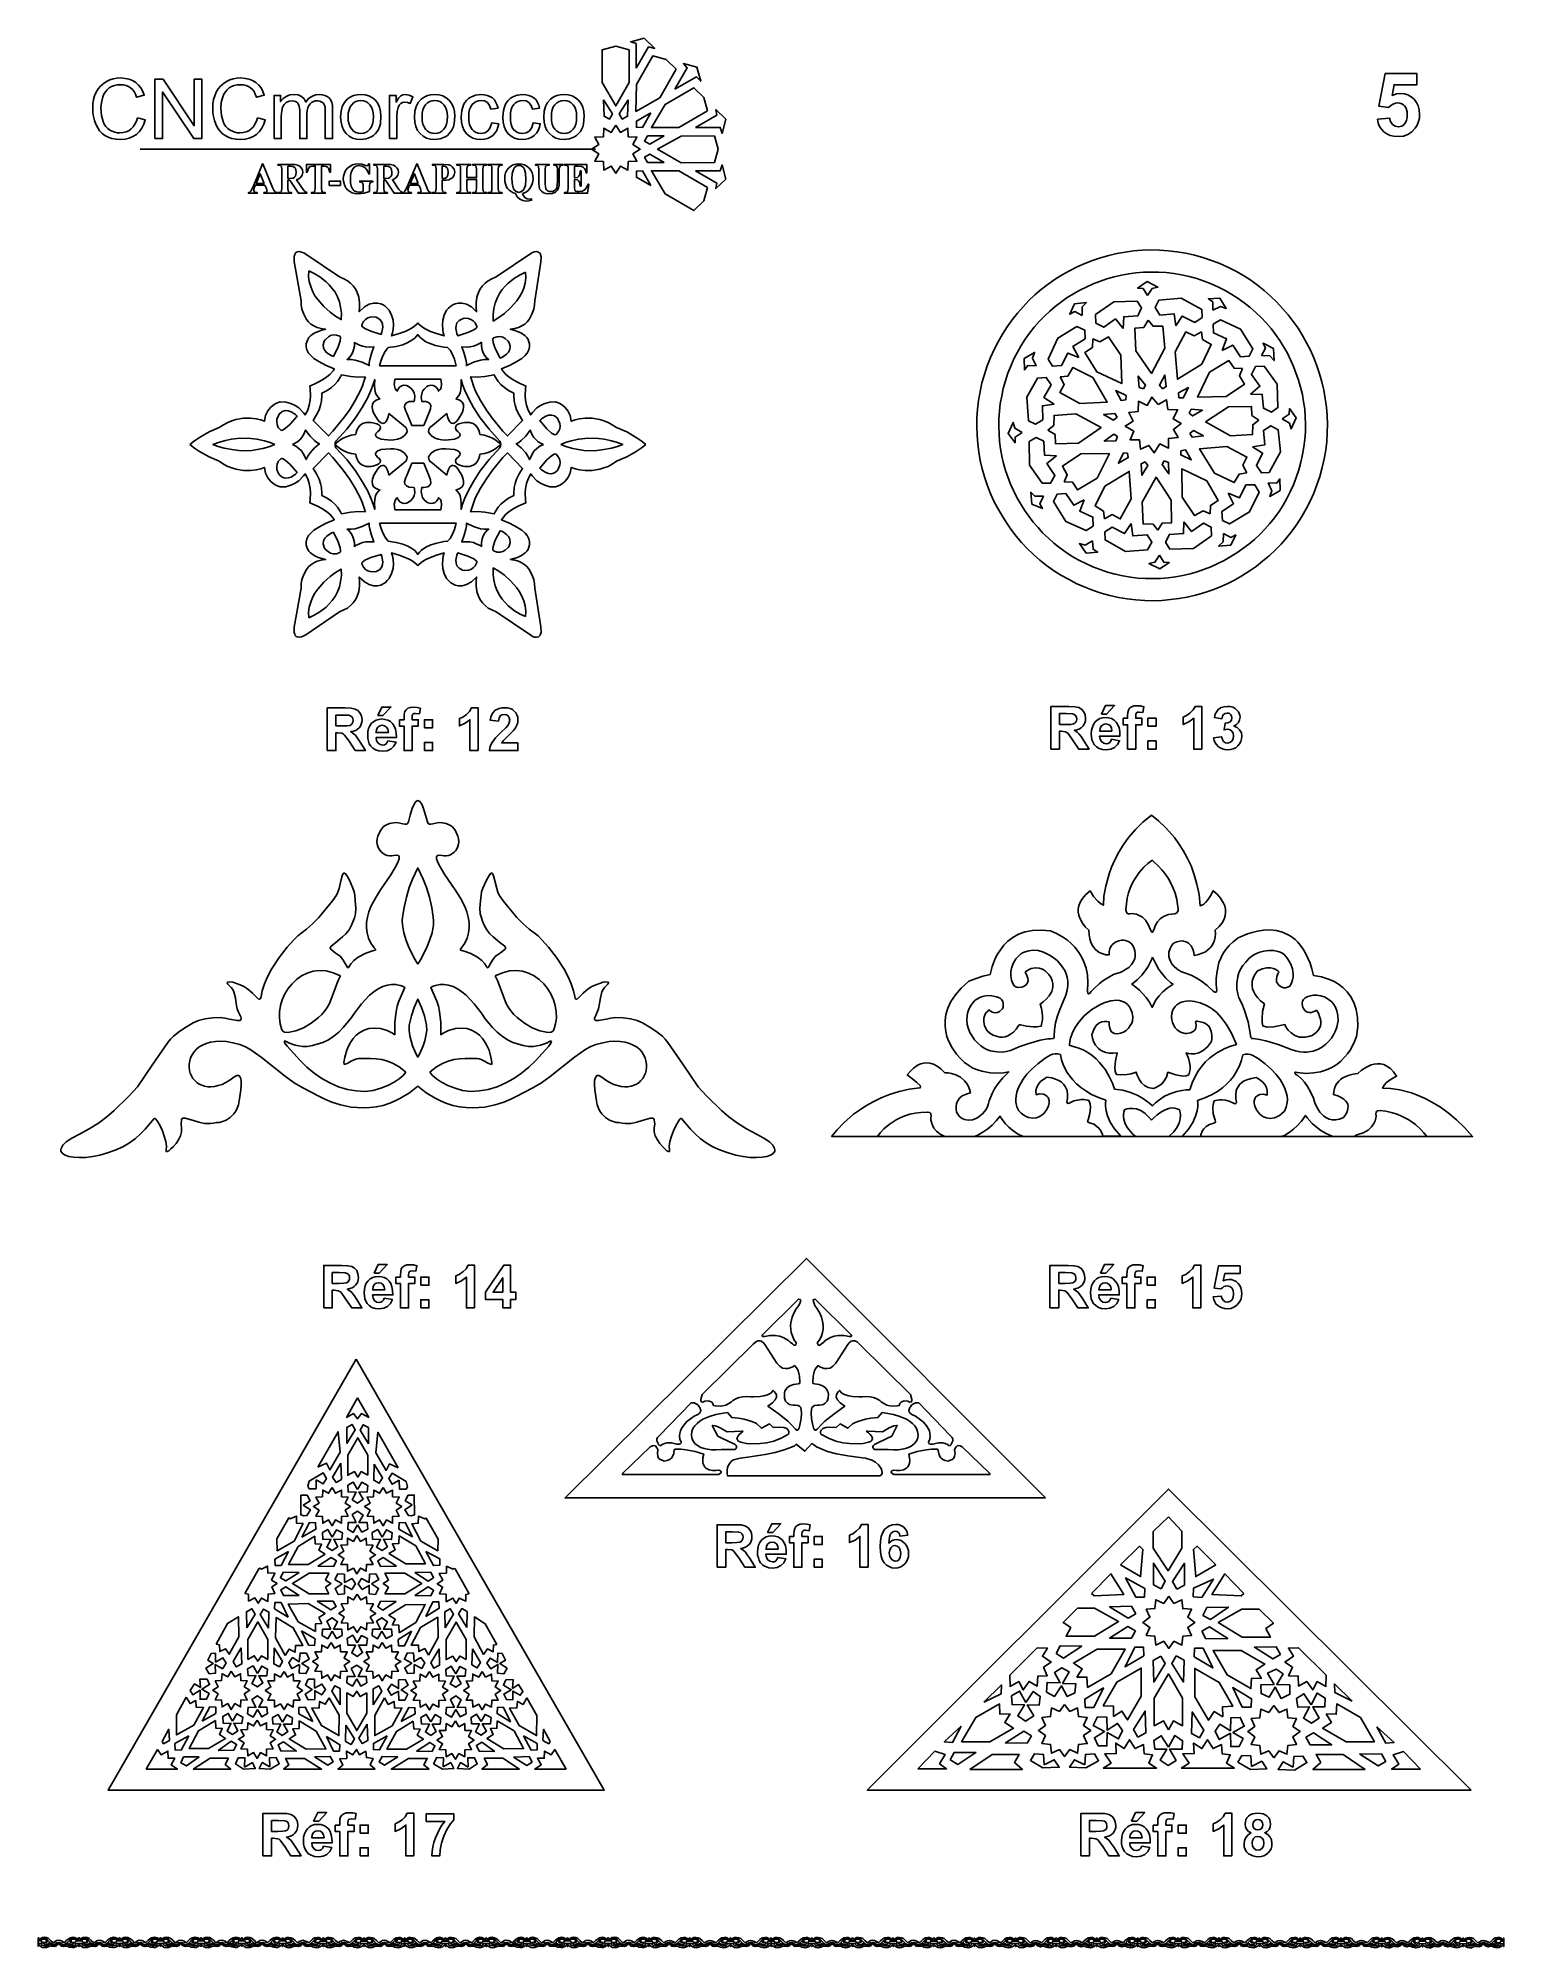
# Model space of a CAD drawing. Extents: x -4114 to 4114, y -5012 to 5706.
import ezdxf

# ---------------------------------------------------------------- set-up
doc = ezdxf.new("R2010")
doc.units = 0
doc.layers.add('PLAN_1', color=18, linetype='CONTINUOUS')

msp = doc.modelspace()

# ---------------------------------------------------------------- linework, layer by layer
at = {"layer": 'PLAN_1'}
for points in [[(-757, 5539), (-757, 5676), (-787, 5686), (-712, 5706), (-653, 5649), (-687, 5657)], [(-797, 5642), (-872, 5662), (-948, 5642), (-948, 5458), (-872, 5326), (-796, 5458)], [(-533, 5532), (-588, 5587), (-664, 5607), (-756, 5447), (-758, 5295), (-625, 5372)], [(-3557, 5260), (-3513, 5249), (-3521, 5224), (-3532, 5201), (-3546, 5182), (-3563, 5166), (-3582, 5154), (-3603, 5145), (-3626, 5139), (-3651, 5138), (-3677, 5139), (-3700, 5143), (-3721, 5150), (-3739, 5160), (-3755, 5172), (-3769, 5186), (-3780, 5204), (-3790, 5223), (-3798, 5244), (-3803, 5266), (-3807, 5289), (-3808, 5313), (-3807, 5338), (-3803, 5362), (-3797, 5383), (-3788, 5404), (-3777, 5422), (-3764, 5438), (-3749, 5451), (-3731, 5463), (-3712, 5472), (-3693, 5478), (-3672, 5482), (-3650, 5483), (-3626, 5481), (-3604, 5476), (-3584, 5469), (-3566, 5457), (-3550, 5443), (-3537, 5427), (-3527, 5407), (-3519, 5386), (-3562, 5375), (-3568, 5392), (-3576, 5407), (-3585, 5419), (-3596, 5428), (-3607, 5436), (-3621, 5441), (-3635, 5444), (-3651, 5445), (-3670, 5444), (-3686, 5440), (-3702, 5435), (-3715, 5427), (-3727, 5417), (-3737, 5405), (-3745, 5392), (-3752, 5377), (-3759, 5345), (-3762, 5313), (-3759, 5273), (-3750, 5239), (-3743, 5224), (-3734, 5211), (-3723, 5200), (-3711, 5191), (-3698, 5184), (-3684, 5179), (-3670, 5176), (-3655, 5175), (-3637, 5177), (-3621, 5181), (-3606, 5187), (-3592, 5197), (-3580, 5209), (-3571, 5223), (-3563, 5241)], [(-3459, 5143), (-3459, 5477), (-3413, 5477), (-3238, 5215), (-3238, 5477), (-3196, 5477), (-3196, 5143), (-3241, 5143), (-3416, 5405), (-3416, 5143)], [(-2883, 5260), (-2839, 5249), (-2847, 5224), (-2859, 5201), (-2872, 5182), (-2889, 5166), (-2908, 5154), (-2929, 5145), (-2952, 5139), (-2977, 5138), (-3003, 5139), (-3026, 5143), (-3047, 5150), (-3065, 5160), (-3081, 5172), (-3095, 5186), (-3107, 5204), (-3116, 5223), (-3124, 5244), (-3130, 5266), (-3133, 5289), (-3134, 5313), (-3133, 5338), (-3129, 5362), (-3123, 5383), (-3114, 5404), (-3103, 5422), (-3090, 5438), (-3075, 5451), (-3057, 5463), (-3039, 5472), (-3019, 5478), (-2998, 5482), (-2976, 5483), (-2952, 5481), (-2930, 5476), (-2910, 5469), (-2892, 5457), (-2876, 5443), (-2863, 5427), (-2853, 5407), (-2845, 5386), (-2888, 5375), (-2895, 5392), (-2902, 5407), (-2911, 5419), (-2922, 5428), (-2933, 5436), (-2947, 5441), (-2961, 5444), (-2977, 5445), (-2996, 5444), (-3013, 5440), (-3028, 5435), (-3042, 5427), (-3053, 5417), (-3063, 5405), (-3072, 5392), (-3078, 5377), (-3086, 5345), (-3088, 5313), (-3085, 5273), (-3076, 5239), (-3069, 5224), (-3060, 5211), (-3050, 5200), (-3037, 5191), (-3024, 5184), (-3010, 5179), (-2996, 5176), (-2981, 5175), (-2963, 5177), (-2947, 5181), (-2932, 5187), (-2918, 5197), (-2906, 5209), (-2897, 5223), (-2889, 5241)], [(-540, 5421), (-471, 5540), (-492, 5564), (-416, 5544), (-394, 5465), (-419, 5489)], [(3404, 5251), (3472, 5258), (3477, 5238), (3489, 5222), (3504, 5212), (3521, 5209), (3532, 5210), (3541, 5213), (3550, 5218), (3557, 5226), (3564, 5235), (3568, 5247), (3571, 5261), (3572, 5278), (3571, 5293), (3568, 5306), (3564, 5317), (3557, 5326), (3550, 5333), (3541, 5338), (3531, 5342), (3519, 5343), (3505, 5341), (3492, 5336), (3479, 5328), (3467, 5317), (3412, 5325), (3447, 5508), (3626, 5508), (3626, 5445), (3498, 5445), (3488, 5385), (3511, 5394), (3534, 5396), (3556, 5394), (3575, 5388), (3594, 5378), (3610, 5364), (3624, 5346), (3634, 5326), (3639, 5304), (3641, 5279), (3640, 5258), (3635, 5238), (3627, 5219), (3616, 5201), (3597, 5181), (3575, 5166), (3550, 5157), (3521, 5154), (3497, 5156), (3476, 5161), (3458, 5169), (3441, 5181), (3427, 5195), (3416, 5211), (3409, 5230)], [(-2790, 5143), (-2790, 5385), (-2753, 5385), (-2753, 5351), (-2739, 5367), (-2722, 5380), (-2702, 5388), (-2679, 5390), (-2655, 5388), (-2635, 5379), (-2621, 5366), (-2611, 5348), (-2596, 5367), (-2578, 5380), (-2558, 5388), (-2536, 5390), (-2519, 5389), (-2504, 5385), (-2491, 5379), (-2481, 5371), (-2472, 5359), (-2466, 5345), (-2462, 5329), (-2461, 5309), (-2461, 5143), (-2502, 5143), (-2502, 5296), (-2503, 5317), (-2506, 5331), (-2512, 5341), (-2521, 5348), (-2532, 5353), (-2545, 5355), (-2558, 5354), (-2569, 5351), (-2579, 5345), (-2588, 5338), (-2595, 5328), (-2601, 5316), (-2604, 5301), (-2605, 5284), (-2605, 5143), (-2646, 5143), (-2646, 5300), (-2648, 5324), (-2656, 5341), (-2662, 5347), (-2669, 5352), (-2689, 5355), (-2705, 5353), (-2721, 5346), (-2733, 5335), (-2742, 5319), (-2747, 5298), (-2749, 5269), (-2749, 5143)], [(-2416, 5264), (-2414, 5296), (-2407, 5323), (-2395, 5345), (-2379, 5364), (-2362, 5375), (-2344, 5384), (-2324, 5389), (-2303, 5390), (-2279, 5388), (-2257, 5382), (-2238, 5372), (-2221, 5358), (-2207, 5340), (-2197, 5319), (-2192, 5295), (-2190, 5268), (-2193, 5226), (-2197, 5209), (-2204, 5194), (-2211, 5182), (-2221, 5171), (-2232, 5161), (-2244, 5153), (-2272, 5142), (-2303, 5138), (-2327, 5140), (-2349, 5146), (-2368, 5156), (-2385, 5171), (-2399, 5189), (-2408, 5210), (-2414, 5235)], [(-2142, 5143), (-2142, 5385), (-2105, 5385), (-2105, 5348), (-2091, 5370), (-2079, 5382), (-2066, 5388), (-2053, 5390), (-2032, 5387), (-2010, 5377), (-2025, 5340), (-2040, 5346), (-2055, 5348), (-2068, 5346), (-2079, 5340), (-2088, 5330), (-2094, 5318), (-2099, 5295), (-2101, 5270), (-2101, 5143)], [(-2001, 5264), (-1999, 5296), (-1992, 5323), (-1980, 5345), (-1964, 5364), (-1948, 5375), (-1929, 5384), (-1910, 5389), (-1888, 5390), (-1864, 5388), (-1843, 5382), (-1823, 5372), (-1806, 5358), (-1793, 5340), (-1783, 5319), (-1777, 5295), (-1775, 5268), (-1778, 5226), (-1783, 5209), (-1789, 5194), (-1797, 5182), (-1806, 5171), (-1817, 5161), (-1830, 5153), (-1858, 5142), (-1888, 5138), (-1912, 5140), (-1934, 5146), (-1953, 5156), (-1970, 5171), (-1984, 5189), (-1994, 5210), (-2000, 5235)], [(-1568, 5232), (-1528, 5226), (-1533, 5207), (-1540, 5189), (-1550, 5174), (-1562, 5161), (-1576, 5151), (-1592, 5144), (-1610, 5140), (-1629, 5138), (-1652, 5140), (-1674, 5146), (-1692, 5156), (-1709, 5170), (-1722, 5188), (-1731, 5210), (-1737, 5235), (-1739, 5263), (-1735, 5300), (-1726, 5332), (-1718, 5346), (-1709, 5357), (-1699, 5368), (-1686, 5376), (-1659, 5387), (-1629, 5390), (-1610, 5389), (-1593, 5385), (-1578, 5379), (-1564, 5371), (-1553, 5360), (-1544, 5346), (-1537, 5331), (-1532, 5314), (-1572, 5308), (-1580, 5329), (-1592, 5345), (-1608, 5354), (-1627, 5357), (-1642, 5355), (-1655, 5351), (-1667, 5344), (-1677, 5335), (-1686, 5322), (-1692, 5306), (-1696, 5287), (-1697, 5264), (-1696, 5242), (-1692, 5222), (-1686, 5206), (-1678, 5194), (-1668, 5184), (-1656, 5177), (-1644, 5173), (-1629, 5172), (-1607, 5175), (-1597, 5180), (-1589, 5186), (-1582, 5195), (-1576, 5205)], [(-1335, 5232), (-1295, 5226), (-1300, 5207), (-1307, 5189), (-1316, 5174), (-1329, 5161), (-1343, 5151), (-1359, 5144), (-1377, 5140), (-1396, 5138), (-1419, 5140), (-1440, 5146), (-1459, 5156), (-1475, 5170), (-1488, 5188), (-1498, 5210), (-1504, 5235), (-1505, 5263), (-1502, 5300), (-1492, 5332), (-1485, 5346), (-1476, 5357), (-1465, 5368), (-1453, 5376), (-1425, 5387), (-1395, 5390), (-1376, 5389), (-1359, 5385), (-1344, 5379), (-1331, 5371), (-1319, 5360), (-1310, 5346), (-1303, 5331), (-1299, 5314), (-1338, 5308), (-1346, 5329), (-1359, 5345), (-1375, 5354), (-1394, 5357), (-1408, 5355), (-1422, 5351), (-1434, 5344), (-1444, 5335), (-1453, 5322), (-1459, 5306), (-1462, 5287), (-1463, 5264), (-1462, 5242), (-1459, 5222), (-1453, 5206), (-1445, 5194), (-1435, 5184), (-1423, 5177), (-1410, 5173), (-1396, 5172), (-1374, 5175), (-1364, 5180), (-1356, 5186), (-1348, 5195), (-1342, 5205)], [(-1275, 5264), (-1273, 5296), (-1266, 5323), (-1254, 5345), (-1238, 5364), (-1222, 5375), (-1203, 5384), (-1183, 5389), (-1162, 5390), (-1138, 5388), (-1117, 5382), (-1097, 5372), (-1080, 5358), (-1066, 5340), (-1057, 5319), (-1051, 5295), (-1049, 5268), (-1052, 5226), (-1057, 5209), (-1063, 5194), (-1070, 5182), (-1080, 5171), (-1091, 5161), (-1103, 5153), (-1131, 5142), (-1162, 5138), (-1186, 5140), (-1208, 5146), (-1227, 5156), (-1244, 5171), (-1258, 5189), (-1268, 5210), (-1273, 5235)], [(-940, 5361), (-890, 5282), (-907, 5252), (-937, 5268)], [(-802, 5361), (-852, 5282), (-835, 5252), (-805, 5268)], [(-357, 5299), (-377, 5373), (-433, 5428), (-594, 5335), (-671, 5205), (-518, 5206)], [(-2374, 5264), (-2373, 5242), (-2369, 5224), (-2363, 5208), (-2354, 5195), (-2343, 5185), (-2331, 5177), (-2318, 5173), (-2303, 5172), (-2288, 5173), (-2275, 5177), (-2263, 5185), (-2252, 5195), (-2243, 5208), (-2237, 5224), (-2233, 5243), (-2232, 5266), (-2233, 5287), (-2237, 5305), (-2243, 5320), (-2252, 5333), (-2263, 5343), (-2275, 5351), (-2288, 5355), (-2303, 5356), (-2318, 5355), (-2331, 5351), (-2343, 5344), (-2354, 5333), (-2363, 5321), (-2369, 5305), (-2373, 5286)], [(-1959, 5264), (-1958, 5242), (-1954, 5224), (-1948, 5208), (-1939, 5195), (-1928, 5185), (-1916, 5177), (-1903, 5173), (-1888, 5172), (-1873, 5173), (-1860, 5177), (-1848, 5185), (-1837, 5195), (-1828, 5208), (-1822, 5224), (-1818, 5243), (-1817, 5266), (-1818, 5287), (-1822, 5305), (-1828, 5320), (-1837, 5333), (-1848, 5343), (-1860, 5351), (-1873, 5355), (-1888, 5356), (-1903, 5355), (-1916, 5351), (-1928, 5344), (-1939, 5333), (-1948, 5321), (-1954, 5305), (-1958, 5286)], [(-1233, 5264), (-1232, 5242), (-1228, 5224), (-1222, 5208), (-1213, 5195), (-1202, 5185), (-1190, 5177), (-1177, 5173), (-1162, 5172), (-1147, 5173), (-1134, 5177), (-1122, 5185), (-1111, 5195), (-1102, 5208), (-1096, 5224), (-1092, 5243), (-1091, 5266), (-1092, 5287), (-1096, 5305), (-1102, 5320), (-1111, 5333), (-1122, 5343), (-1134, 5351), (-1147, 5355), (-1162, 5356), (-1177, 5355), (-1190, 5351), (-1202, 5344), (-1213, 5333), (-1222, 5321), (-1228, 5305), (-1232, 5286)], [(-674, 5287), (-756, 5241), (-756, 5207), (-722, 5206)], [(-423, 5206), (-304, 5275), (-310, 5306), (-254, 5251), (-275, 5172), (-285, 5205)], [(-871, 5219), (-845, 5178), (-803, 5201), (-801, 5153), (-753, 5151), (-775, 5109), (-734, 5083), (-775, 5058), (-753, 5016), (-801, 5014), (-803, 4966), (-845, 4989), (-871, 4948), (-897, 4989), (-939, 4966), (-941, 5014), (-989, 5016), (-967, 5058), (-1008, 5083), (-967, 5109), (-989, 5151), (-941, 5153), (-939, 5201), (-897, 5178)], [(-599, 5158), (-693, 5158), (-710, 5129), (-680, 5112)], [(-318, 5009), (-297, 5083), (-318, 5158), (-504, 5157), (-637, 5083), (-504, 5007)], [(-599, 5009), (-693, 5009), (-710, 5038), (-680, 5056)], [(-2841, 4882), (-2894, 4882), (-2901, 4866), (-2904, 4853), (-2902, 4847), (-2899, 4843), (-2884, 4840), (-2884, 4836), (-2934, 4836), (-2934, 4840), (-2926, 4843), (-2920, 4848), (-2908, 4872), (-2854, 5001), (-2852, 5001), (-2798, 4869), (-2791, 4853), (-2785, 4845), (-2780, 4842), (-2774, 4840), (-2774, 4836), (-2847, 4836), (-2847, 4840), (-2844, 4840), (-2832, 4843), (-2829, 4849), (-2830, 4853), (-2833, 4862)], [(-2841, 4882), (-2894, 4882), (-2901, 4866), (-2904, 4853), (-2902, 4847), (-2899, 4843), (-2884, 4840), (-2884, 4836), (-2934, 4836), (-2934, 4840), (-2926, 4843), (-2920, 4848), (-2908, 4872), (-2854, 5001), (-2852, 5001), (-2798, 4869), (-2791, 4853), (-2785, 4845), (-2780, 4842), (-2774, 4840), (-2774, 4836), (-2847, 4836), (-2847, 4840), (-2844, 4840), (-2832, 4843), (-2829, 4849), (-2830, 4853), (-2833, 4862)], [(-2845, 4891), (-2867, 4946), (-2890, 4891)], [(-2845, 4891), (-2867, 4946), (-2890, 4891)], [(-2712, 4910), (-2712, 4864), (-2710, 4848), (-2705, 4842), (-2691, 4840), (-2691, 4836), (-2768, 4836), (-2768, 4840), (-2753, 4842), (-2748, 4848), (-2747, 4864), (-2747, 4970), (-2748, 4986), (-2753, 4992), (-2768, 4994), (-2768, 4998), (-2698, 4998), (-2674, 4997), (-2658, 4994), (-2646, 4988), (-2637, 4979), (-2631, 4967), (-2629, 4953), (-2632, 4937), (-2641, 4924), (-2650, 4917), (-2663, 4912), (-2627, 4858), (-2617, 4845), (-2606, 4841), (-2606, 4836), (-2653, 4836), (-2702, 4910)], [(-2712, 4910), (-2712, 4864), (-2710, 4848), (-2705, 4842), (-2691, 4840), (-2691, 4836), (-2768, 4836), (-2768, 4840), (-2753, 4842), (-2748, 4848), (-2747, 4864), (-2747, 4970), (-2748, 4986), (-2753, 4992), (-2768, 4994), (-2768, 4998), (-2698, 4998), (-2674, 4997), (-2658, 4994), (-2646, 4988), (-2637, 4979), (-2631, 4967), (-2629, 4953), (-2632, 4937), (-2641, 4924), (-2650, 4917), (-2663, 4912), (-2627, 4858), (-2617, 4845), (-2606, 4841), (-2606, 4836), (-2653, 4836), (-2702, 4910)], [(-2712, 4989), (-2712, 4918), (-2705, 4918), (-2682, 4921), (-2675, 4926), (-2670, 4932), (-2667, 4941), (-2666, 4953), (-2668, 4969), (-2674, 4980), (-2684, 4987), (-2700, 4989)], [(-2712, 4989), (-2712, 4918), (-2705, 4918), (-2682, 4921), (-2675, 4926), (-2670, 4932), (-2667, 4941), (-2666, 4953), (-2668, 4969), (-2674, 4980), (-2684, 4987), (-2700, 4989)], [(-2473, 4998), (-2473, 4954), (-2477, 4954), (-2485, 4976), (-2490, 4982), (-2497, 4986), (-2512, 4989), (-2523, 4989), (-2523, 4864), (-2522, 4848), (-2517, 4843), (-2507, 4840), (-2502, 4840), (-2502, 4836), (-2580, 4836), (-2580, 4840), (-2575, 4840), (-2565, 4843), (-2560, 4849), (-2559, 4864), (-2559, 4989), (-2570, 4989), (-2583, 4987), (-2592, 4982), (-2599, 4970), (-2604, 4954), (-2608, 4954), (-2608, 4998)], [(-2473, 4998), (-2473, 4954), (-2477, 4954), (-2485, 4976), (-2490, 4982), (-2497, 4986), (-2512, 4989), (-2523, 4989), (-2523, 4864), (-2522, 4848), (-2517, 4843), (-2507, 4840), (-2502, 4840), (-2502, 4836), (-2580, 4836), (-2580, 4840), (-2575, 4840), (-2565, 4843), (-2560, 4849), (-2559, 4864), (-2559, 4989), (-2570, 4989), (-2583, 4987), (-2592, 4982), (-2599, 4970), (-2604, 4954), (-2608, 4954), (-2608, 4998)], [(-2254, 5001), (-2254, 4945), (-2258, 4945), (-2267, 4965), (-2280, 4980), (-2296, 4989), (-2313, 4992), (-2328, 4989), (-2341, 4982), (-2350, 4970), (-2357, 4953), (-2360, 4935), (-2361, 4916), (-2360, 4894), (-2356, 4875), (-2350, 4860), (-2340, 4850), (-2327, 4844), (-2313, 4842), (-2302, 4843), (-2290, 4846), (-2290, 4880), (-2291, 4892), (-2296, 4897), (-2306, 4900), (-2309, 4900), (-2309, 4904), (-2236, 4904), (-2236, 4900), (-2248, 4897), (-2253, 4891), (-2254, 4880), (-2254, 4846), (-2284, 4836), (-2316, 4833), (-2336, 4834), (-2352, 4839), (-2365, 4846), (-2377, 4855), (-2386, 4866), (-2393, 4878), (-2399, 4896), (-2401, 4915), (-2400, 4932), (-2395, 4948), (-2388, 4963), (-2377, 4976), (-2365, 4987), (-2350, 4995), (-2335, 5000), (-2317, 5001), (-2297, 5000), (-2281, 4994), (-2269, 4990), (-2263, 4992), (-2258, 5001)], [(-2254, 5001), (-2254, 4945), (-2258, 4945), (-2267, 4965), (-2280, 4980), (-2296, 4989), (-2313, 4992), (-2328, 4989), (-2341, 4982), (-2350, 4970), (-2357, 4953), (-2360, 4935), (-2361, 4916), (-2360, 4894), (-2356, 4875), (-2350, 4860), (-2340, 4850), (-2327, 4844), (-2313, 4842), (-2302, 4843), (-2290, 4846), (-2290, 4880), (-2291, 4892), (-2296, 4897), (-2306, 4900), (-2309, 4900), (-2309, 4904), (-2236, 4904), (-2236, 4900), (-2248, 4897), (-2253, 4891), (-2254, 4880), (-2254, 4846), (-2284, 4836), (-2316, 4833), (-2336, 4834), (-2352, 4839), (-2365, 4846), (-2377, 4855), (-2386, 4866), (-2393, 4878), (-2399, 4896), (-2401, 4915), (-2400, 4932), (-2395, 4948), (-2388, 4963), (-2377, 4976), (-2365, 4987), (-2350, 4995), (-2335, 5000), (-2317, 5001), (-2297, 5000), (-2281, 4994), (-2269, 4990), (-2263, 4992), (-2258, 5001)], [(-2174, 4910), (-2174, 4864), (-2172, 4848), (-2167, 4842), (-2153, 4840), (-2153, 4836), (-2230, 4836), (-2230, 4840), (-2216, 4842), (-2211, 4848), (-2209, 4864), (-2209, 4970), (-2211, 4986), (-2216, 4992), (-2230, 4994), (-2230, 4998), (-2160, 4998), (-2137, 4997), (-2120, 4994), (-2109, 4988), (-2100, 4979), (-2094, 4967), (-2092, 4953), (-2095, 4937), (-2104, 4924), (-2113, 4917), (-2125, 4912), (-2089, 4858), (-2079, 4845), (-2068, 4841), (-2068, 4836), (-2116, 4836), (-2164, 4910)], [(-2174, 4910), (-2174, 4864), (-2172, 4848), (-2167, 4842), (-2153, 4840), (-2153, 4836), (-2230, 4836), (-2230, 4840), (-2216, 4842), (-2211, 4848), (-2209, 4864), (-2209, 4970), (-2211, 4986), (-2216, 4992), (-2230, 4994), (-2230, 4998), (-2160, 4998), (-2137, 4997), (-2120, 4994), (-2109, 4988), (-2100, 4979), (-2094, 4967), (-2092, 4953), (-2095, 4937), (-2104, 4924), (-2113, 4917), (-2125, 4912), (-2089, 4858), (-2079, 4845), (-2068, 4841), (-2068, 4836), (-2116, 4836), (-2164, 4910)], [(-2174, 4989), (-2174, 4918), (-2168, 4918), (-2145, 4921), (-2138, 4926), (-2133, 4932), (-2129, 4941), (-2128, 4953), (-2130, 4969), (-2136, 4980), (-2147, 4987), (-2162, 4989)], [(-2174, 4989), (-2174, 4918), (-2168, 4918), (-2145, 4921), (-2138, 4926), (-2133, 4932), (-2129, 4941), (-2128, 4953), (-2130, 4969), (-2136, 4980), (-2147, 4987), (-2162, 4989)], [(-1977, 4882), (-2029, 4882), (-2036, 4866), (-2039, 4853), (-2037, 4847), (-2034, 4843), (-2019, 4840), (-2019, 4836), (-2069, 4836), (-2069, 4840), (-2061, 4843), (-2056, 4848), (-2043, 4872), (-1989, 5001), (-1987, 5001), (-1933, 4869), (-1926, 4853), (-1920, 4845), (-1916, 4842), (-1909, 4840), (-1909, 4836), (-1982, 4836), (-1982, 4840), (-1979, 4840), (-1967, 4843), (-1964, 4849), (-1965, 4853), (-1968, 4862)], [(-1977, 4882), (-2029, 4882), (-2036, 4866), (-2039, 4853), (-2037, 4847), (-2034, 4843), (-2019, 4840), (-2019, 4836), (-2069, 4836), (-2069, 4840), (-2061, 4843), (-2056, 4848), (-2043, 4872), (-1989, 5001), (-1987, 5001), (-1933, 4869), (-1926, 4853), (-1920, 4845), (-1916, 4842), (-1909, 4840), (-1909, 4836), (-1982, 4836), (-1982, 4840), (-1979, 4840), (-1967, 4843), (-1964, 4849), (-1965, 4853), (-1968, 4862)], [(-1980, 4891), (-2002, 4946), (-2025, 4891)], [(-1980, 4891), (-2002, 4946), (-2025, 4891)], [(-1846, 4909), (-1846, 4864), (-1844, 4848), (-1839, 4842), (-1825, 4840), (-1825, 4836), (-1901, 4836), (-1901, 4840), (-1887, 4842), (-1882, 4848), (-1880, 4864), (-1880, 4970), (-1882, 4986), (-1887, 4992), (-1901, 4994), (-1901, 4998), (-1836, 4998), (-1808, 4995), (-1798, 4991), (-1789, 4985), (-1779, 4971), (-1775, 4954), (-1778, 4940), (-1784, 4927), (-1795, 4918), (-1809, 4912), (-1824, 4910)], [(-1846, 4909), (-1846, 4864), (-1844, 4848), (-1839, 4842), (-1825, 4840), (-1825, 4836), (-1901, 4836), (-1901, 4840), (-1887, 4842), (-1882, 4848), (-1880, 4864), (-1880, 4970), (-1882, 4986), (-1887, 4992), (-1901, 4994), (-1901, 4998), (-1836, 4998), (-1808, 4995), (-1798, 4991), (-1789, 4985), (-1779, 4971), (-1775, 4954), (-1778, 4940), (-1784, 4927), (-1795, 4918), (-1809, 4912), (-1824, 4910)], [(-1846, 4989), (-1846, 4919), (-1840, 4918), (-1828, 4920), (-1819, 4927), (-1814, 4938), (-1812, 4954), (-1814, 4969), (-1819, 4980), (-1828, 4986), (-1841, 4989)], [(-1846, 4989), (-1846, 4919), (-1840, 4918), (-1828, 4920), (-1819, 4927), (-1814, 4938), (-1812, 4954), (-1814, 4969), (-1819, 4980), (-1828, 4986), (-1841, 4989)], [(-1707, 4914), (-1707, 4864), (-1705, 4848), (-1700, 4843), (-1691, 4840), (-1686, 4840), (-1686, 4836), (-1764, 4836), (-1764, 4840), (-1759, 4840), (-1748, 4843), (-1744, 4849), (-1743, 4864), (-1743, 4970), (-1744, 4986), (-1749, 4991), (-1759, 4994), (-1764, 4994), (-1764, 4998), (-1686, 4998), (-1686, 4994), (-1691, 4994), (-1701, 4991), (-1705, 4985), (-1707, 4970), (-1707, 4924), (-1653, 4924), (-1653, 4970), (-1655, 4986), (-1660, 4991), (-1670, 4994), (-1674, 4994), (-1674, 4998), (-1596, 4998), (-1596, 4994), (-1601, 4994), (-1612, 4991), (-1616, 4985), (-1617, 4970), (-1617, 4864), (-1616, 4848), (-1611, 4843), (-1601, 4840), (-1596, 4840), (-1596, 4836), (-1674, 4836), (-1674, 4840), (-1670, 4840), (-1659, 4843), (-1655, 4849), (-1653, 4864), (-1653, 4914)], [(-1707, 4914), (-1707, 4864), (-1705, 4848), (-1700, 4843), (-1691, 4840), (-1686, 4840), (-1686, 4836), (-1764, 4836), (-1764, 4840), (-1759, 4840), (-1748, 4843), (-1744, 4849), (-1743, 4864), (-1743, 4970), (-1744, 4986), (-1749, 4991), (-1759, 4994), (-1764, 4994), (-1764, 4998), (-1686, 4998), (-1686, 4994), (-1691, 4994), (-1701, 4991), (-1705, 4985), (-1707, 4970), (-1707, 4924), (-1653, 4924), (-1653, 4970), (-1655, 4986), (-1660, 4991), (-1670, 4994), (-1674, 4994), (-1674, 4998), (-1596, 4998), (-1596, 4994), (-1601, 4994), (-1612, 4991), (-1616, 4985), (-1617, 4970), (-1617, 4864), (-1616, 4848), (-1611, 4843), (-1601, 4840), (-1596, 4840), (-1596, 4836), (-1674, 4836), (-1674, 4840), (-1670, 4840), (-1659, 4843), (-1655, 4849), (-1653, 4864), (-1653, 4914)], [(-1510, 4840), (-1510, 4836), (-1588, 4836), (-1588, 4840), (-1583, 4840), (-1572, 4843), (-1568, 4849), (-1567, 4864), (-1567, 4970), (-1568, 4986), (-1573, 4991), (-1583, 4994), (-1588, 4994), (-1588, 4998), (-1510, 4998), (-1510, 4994), (-1515, 4994), (-1525, 4991), (-1529, 4985), (-1531, 4970), (-1531, 4864), (-1529, 4848), (-1524, 4843), (-1515, 4840)], [(-1510, 4840), (-1510, 4836), (-1588, 4836), (-1588, 4840), (-1583, 4840), (-1572, 4843), (-1568, 4849), (-1567, 4864), (-1567, 4970), (-1568, 4986), (-1573, 4991), (-1583, 4994), (-1588, 4994), (-1588, 4998), (-1510, 4998), (-1510, 4994), (-1515, 4994), (-1525, 4991), (-1529, 4985), (-1531, 4970), (-1531, 4864), (-1529, 4848), (-1524, 4843), (-1515, 4840)], [(-1396, 4835), (-1389, 4821), (-1380, 4811), (-1368, 4805), (-1353, 4803), (-1344, 4804), (-1344, 4797), (-1360, 4793), (-1374, 4792), (-1393, 4795), (-1410, 4803), (-1425, 4816), (-1435, 4835), (-1448, 4839), (-1459, 4845), (-1470, 4853), (-1479, 4863), (-1486, 4875), (-1491, 4888), (-1494, 4902), (-1495, 4917), (-1494, 4935), (-1490, 4950), (-1483, 4965), (-1473, 4977), (-1461, 4988), (-1447, 4995), (-1432, 5000), (-1415, 5001), (-1399, 5000), (-1384, 4995), (-1370, 4988), (-1358, 4977), (-1348, 4965), (-1341, 4950), (-1337, 4935), (-1336, 4917), (-1337, 4902), (-1340, 4888), (-1346, 4875), (-1353, 4863), (-1363, 4852), (-1373, 4844), (-1384, 4838)], [(-1396, 4835), (-1389, 4821), (-1380, 4811), (-1368, 4805), (-1353, 4803), (-1344, 4804), (-1344, 4797), (-1360, 4793), (-1374, 4792), (-1393, 4795), (-1410, 4803), (-1425, 4816), (-1435, 4835), (-1448, 4839), (-1459, 4845), (-1470, 4853), (-1479, 4863), (-1486, 4875), (-1491, 4888), (-1494, 4902), (-1495, 4917), (-1494, 4935), (-1490, 4950), (-1483, 4965), (-1473, 4977), (-1461, 4988), (-1447, 4995), (-1432, 5000), (-1415, 5001), (-1399, 5000), (-1384, 4995), (-1370, 4988), (-1358, 4977), (-1348, 4965), (-1341, 4950), (-1337, 4935), (-1336, 4917), (-1337, 4902), (-1340, 4888), (-1346, 4875), (-1353, 4863), (-1363, 4852), (-1373, 4844), (-1384, 4838)], [(-1416, 4992), (-1425, 4991), (-1433, 4987), (-1440, 4980), (-1446, 4970), (-1453, 4947), (-1455, 4917), (-1452, 4881), (-1448, 4867), (-1442, 4855), (-1430, 4845), (-1416, 4841), (-1401, 4845), (-1389, 4855), (-1383, 4866), (-1379, 4880), (-1376, 4914), (-1378, 4948), (-1384, 4970), (-1390, 4980), (-1397, 4987), (-1406, 4991)], [(-1416, 4992), (-1425, 4991), (-1433, 4987), (-1440, 4980), (-1446, 4970), (-1453, 4947), (-1455, 4917), (-1452, 4881), (-1448, 4867), (-1442, 4855), (-1430, 4845), (-1416, 4841), (-1401, 4845), (-1389, 4855), (-1383, 4866), (-1379, 4880), (-1376, 4914), (-1378, 4948), (-1384, 4970), (-1390, 4980), (-1397, 4987), (-1406, 4991)], [(-1323, 4998), (-1245, 4998), (-1245, 4994), (-1249, 4994), (-1261, 4992), (-1266, 4986), (-1267, 4969), (-1267, 4890), (-1266, 4872), (-1264, 4861), (-1260, 4855), (-1254, 4849), (-1246, 4846), (-1237, 4845), (-1225, 4846), (-1216, 4851), (-1208, 4858), (-1203, 4867), (-1200, 4881), (-1199, 4903), (-1199, 4969), (-1201, 4984), (-1206, 4991), (-1220, 4994), (-1220, 4998), (-1168, 4998), (-1168, 4994), (-1171, 4994), (-1182, 4991), (-1188, 4983), (-1189, 4969), (-1189, 4907), (-1190, 4883), (-1193, 4866), (-1199, 4854), (-1210, 4843), (-1226, 4835), (-1247, 4833), (-1264, 4834), (-1277, 4838), (-1289, 4847), (-1297, 4858), (-1302, 4872), (-1303, 4890), (-1303, 4969), (-1305, 4986), (-1310, 4992), (-1323, 4994)], [(-1323, 4998), (-1245, 4998), (-1245, 4994), (-1249, 4994), (-1261, 4992), (-1266, 4986), (-1267, 4969), (-1267, 4890), (-1266, 4872), (-1264, 4861), (-1260, 4855), (-1254, 4849), (-1246, 4846), (-1237, 4845), (-1225, 4846), (-1216, 4851), (-1208, 4858), (-1203, 4867), (-1200, 4881), (-1199, 4903), (-1199, 4969), (-1201, 4984), (-1206, 4991), (-1220, 4994), (-1220, 4998), (-1168, 4998), (-1168, 4994), (-1171, 4994), (-1182, 4991), (-1188, 4983), (-1189, 4969), (-1189, 4907), (-1190, 4883), (-1193, 4866), (-1199, 4854), (-1210, 4843), (-1226, 4835), (-1247, 4833), (-1264, 4834), (-1277, 4838), (-1289, 4847), (-1297, 4858), (-1302, 4872), (-1303, 4890), (-1303, 4969), (-1305, 4986), (-1310, 4992), (-1323, 4994)], [(-1103, 4989), (-1103, 4923), (-1100, 4923), (-1087, 4925), (-1079, 4932), (-1074, 4944), (-1071, 4961), (-1066, 4961), (-1066, 4876), (-1071, 4876), (-1073, 4889), (-1076, 4899), (-1081, 4906), (-1086, 4911), (-1103, 4914), (-1103, 4868), (-1102, 4852), (-1098, 4847), (-1088, 4845), (-1079, 4845), (-1060, 4848), (-1046, 4856), (-1035, 4869), (-1027, 4887), (-1023, 4887), (-1030, 4836), (-1160, 4836), (-1160, 4840), (-1155, 4840), (-1144, 4843), (-1140, 4849), (-1139, 4864), (-1139, 4970), (-1139, 4984), (-1143, 4990), (-1148, 4993), (-1155, 4994), (-1160, 4994), (-1160, 4998), (-1034, 4998), (-1034, 4950), (-1038, 4950), (-1042, 4965), (-1047, 4975), (-1054, 4982), (-1064, 4986), (-1087, 4989)], [(-1103, 4989), (-1103, 4923), (-1100, 4923), (-1087, 4925), (-1079, 4932), (-1074, 4944), (-1071, 4961), (-1066, 4961), (-1066, 4876), (-1071, 4876), (-1073, 4889), (-1076, 4899), (-1081, 4906), (-1086, 4911), (-1103, 4914), (-1103, 4868), (-1102, 4852), (-1098, 4847), (-1088, 4845), (-1079, 4845), (-1060, 4848), (-1046, 4856), (-1035, 4869), (-1027, 4887), (-1023, 4887), (-1030, 4836), (-1160, 4836), (-1160, 4840), (-1155, 4840), (-1144, 4843), (-1140, 4849), (-1139, 4864), (-1139, 4970), (-1139, 4984), (-1143, 4990), (-1148, 4993), (-1155, 4994), (-1160, 4994), (-1160, 4998), (-1034, 4998), (-1034, 4950), (-1038, 4950), (-1042, 4965), (-1047, 4975), (-1054, 4982), (-1064, 4986), (-1087, 4989)], [(-674, 4880), (-756, 4926), (-756, 4960), (-722, 4961)], [(-357, 4868), (-377, 4794), (-433, 4739), (-594, 4832), (-671, 4962), (-518, 4962)], [(-423, 4961), (-304, 4892), (-310, 4862), (-254, 4916), (-275, 4995), (-285, 4962)], [(-2416, 4880), (-2480, 4880), (-2480, 4904), (-2416, 4904)], [(-2416, 4880), (-2480, 4880), (-2480, 4904), (-2416, 4904)], [(2425, 4475), (2473, 4459), (2520, 4441), (2565, 4421), (2609, 4398), (2652, 4374), (2693, 4348), (2732, 4320), (2769, 4290), (2805, 4258), (2840, 4225), (2872, 4190), (2903, 4154), (2932, 4117), (2959, 4078), (2984, 4038), (3007, 3997), (3029, 3955), (3048, 3912), (3065, 3868), (3080, 3823), (3093, 3777), (3104, 3731), (3112, 3684), (3118, 3636), (3122, 3589), (3124, 3540), (3123, 3492), (3120, 3443), (3114, 3394), (3105, 3345), (3095, 3296), (3081, 3247), (3065, 3199), (3047, 3153), (3027, 3107), (3004, 3064), (2980, 3021), (2954, 2980), (2926, 2941), (2896, 2903), (2864, 2867), (2831, 2833), (2796, 2801), (2760, 2770), (2723, 2741), (2684, 2714), (2644, 2689), (2603, 2665), (2561, 2644), (2518, 2625), (2474, 2608), (2429, 2593), (2383, 2580), (2337, 2569), (2290, 2561), (2242, 2555), (2195, 2551), (2146, 2549), (2098, 2550), (2049, 2553), (2000, 2559), (1951, 2567), (1902, 2578), (1854, 2592), (1805, 2608), (1759, 2626), (1713, 2646), (1670, 2669), (1627, 2693), (1586, 2719), (1547, 2747), (1509, 2777), (1473, 2809), (1439, 2842), (1407, 2876), (1376, 2912), (1347, 2950), (1320, 2989), (1295, 3029), (1271, 3070), (1250, 3112), (1231, 3155), (1214, 3199), (1199, 3244), (1186, 3290), (1175, 3336), (1167, 3383), (1161, 3430), (1157, 3478), (1155, 3526), (1156, 3575), (1159, 3624), (1165, 3673), (1174, 3722), (1184, 3771), (1198, 3819), (1214, 3867), (1232, 3914), (1252, 3959), (1275, 4003), (1299, 4046), (1325, 4086), (1353, 4126), (1383, 4163), (1415, 4199), (1448, 4234), (1482, 4266), (1519, 4297), (1556, 4326), (1595, 4353), (1635, 4378), (1676, 4401), (1718, 4423), (1761, 4442), (1805, 4459), (1850, 4474), (1896, 4487), (1942, 4498), (1989, 4506), (2036, 4512), (2084, 4516), (2133, 4518), (2181, 4517), (2230, 4513), (2279, 4508), (2328, 4499), (2377, 4488)], [(-2595, 4400), (-2564, 4386), (-2533, 4367), (-2497, 4339), (-2480, 4322), (-2463, 4302), (-2447, 4280), (-2434, 4255), (-2423, 4227), (-2416, 4197), (-2412, 4163), (-2413, 4127), (-2444, 4146), (-2475, 4169), (-2511, 4200), (-2545, 4239), (-2560, 4261), (-2574, 4286), (-2584, 4312), (-2592, 4340), (-2596, 4369)], [(-1378, 4393), (-1408, 4378), (-1440, 4360), (-1475, 4332), (-1493, 4315), (-1509, 4295), (-1525, 4273), (-1538, 4248), (-1549, 4220), (-1556, 4189), (-1560, 4156), (-1559, 4119), (-1528, 4138), (-1497, 4161), (-1462, 4192), (-1427, 4232), (-1412, 4254), (-1399, 4278), (-1388, 4304), (-1380, 4332), (-1377, 4362)], [(2390, 4357), (2432, 4343), (2472, 4327), (2512, 4309), (2550, 4290), (2587, 4268), (2623, 4246), (2657, 4221), (2690, 4195), (2722, 4167), (2752, 4138), (2780, 4108), (2807, 4076), (2856, 4010), (2899, 3939), (2934, 3864), (2962, 3786), (2973, 3747), (2983, 3706), (2990, 3665), (2996, 3624), (2999, 3582), (3000, 3539), (3000, 3497), (2997, 3454), (2992, 3412), (2984, 3369), (2975, 3326), (2963, 3283), (2949, 3241), (2933, 3200), (2915, 3161), (2896, 3122), (2875, 3085), (2852, 3050), (2827, 3015), (2801, 2982), (2773, 2951), (2744, 2921), (2714, 2893), (2682, 2866), (2616, 2817), (2545, 2774), (2470, 2739), (2392, 2711), (2353, 2699), (2312, 2690), (2271, 2683), (2230, 2677), (2188, 2674), (2145, 2673), (2103, 2673), (2060, 2676), (2018, 2681), (1975, 2689), (1932, 2698), (1889, 2710), (1847, 2724), (1806, 2740), (1767, 2757), (1728, 2777), (1691, 2798), (1656, 2821), (1621, 2846), (1588, 2872), (1557, 2900), (1527, 2928), (1499, 2959), (1472, 2990), (1423, 3057), (1380, 3128), (1345, 3203), (1317, 3280), (1305, 3320), (1296, 3361), (1289, 3402), (1283, 3443), (1280, 3485), (1279, 3527), (1279, 3570), (1282, 3612), (1287, 3655), (1295, 3698), (1304, 3741), (1316, 3783), (1330, 3826), (1346, 3866), (1364, 3906), (1383, 3944), (1404, 3981), (1427, 4017), (1452, 4051), (1478, 4084), (1506, 4116), (1535, 4146), (1565, 4174), (1596, 4201), (1663, 4250), (1734, 4293), (1809, 4328), (1886, 4356), (1926, 4367), (1967, 4377), (2008, 4384), (2049, 4390), (2091, 4393), (2133, 4394), (2176, 4393), (2218, 4391), (2261, 4385), (2304, 4378), (2347, 4369)], [(2113, 4262), (2089, 4302), (2058, 4304), (2112, 4340), (2172, 4309), (2139, 4302)], [(1747, 4150), (1705, 4172), (1677, 4157), (1704, 4216), (1771, 4222), (1747, 4198)], [(1977, 4076), (1934, 4131), (1868, 4084), (1824, 4107), (1822, 4155), (1924, 4226), (2056, 4230), (2080, 4192), (2059, 4148), (1980, 4143)], [(2273, 4091), (2263, 4160), (2182, 4152), (2156, 4195), (2178, 4236), (2302, 4247), (2418, 4184), (2420, 4139), (2379, 4111), (2308, 4147)], [(2481, 4179), (2481, 4226), (2456, 4244), (2520, 4247), (2556, 4190), (2524, 4200)], [(-2297, 4091), (-2294, 4087), (-2280, 4077), (-2247, 4062), (-2189, 4044), (-2185, 4056), (-2180, 4085), (-2181, 4101), (-2186, 4117), (-2198, 4130), (-2216, 4140), (-2226, 4142), (-2250, 4141), (-2263, 4136), (-2277, 4128), (-2288, 4116), (-2297, 4097)], [(-1652, 4083), (-1655, 4079), (-1669, 4069), (-1702, 4054), (-1759, 4036), (-1764, 4048), (-1769, 4077), (-1768, 4093), (-1763, 4109), (-1751, 4122), (-1732, 4132), (-1722, 4134), (-1699, 4133), (-1685, 4128), (-1672, 4120), (-1661, 4108), (-1652, 4089)], [(1728, 3915), (1695, 3976), (1764, 4019), (1761, 4068), (1717, 4088), (1611, 4023), (1556, 3904), (1580, 3866), (1630, 3869), (1666, 3939)], [(2117, 4123), (2093, 4082), (2042, 4078), (2048, 3951), (2137, 3825), (2211, 3967), (2200, 4090), (2145, 4090)], [(2533, 3953), (2558, 4018), (2485, 4052), (2483, 4101), (2523, 4126), (2636, 4074), (2705, 3962), (2685, 3922), (2635, 3918), (2592, 3984)], [(-2417, 4030), (-2416, 4025), (-2418, 4007), (-2430, 3974), (-2457, 3920), (-2469, 3925), (-2493, 3941), (-2504, 3953), (-2512, 3968), (-2514, 3985), (-2508, 4006), (-2502, 4014), (-2485, 4030), (-2473, 4037), (-2458, 4041), (-2440, 4040), (-2421, 4033)], [(-2339, 4000), (-2332, 3995), (-2310, 3984), (-2294, 3978), (-2275, 3974), (-2253, 3972), (-2229, 3974), (-2243, 3937), (-2252, 3902), (-2255, 3885), (-2255, 3869), (-2295, 3888), (-2335, 3900), (-2357, 3903), (-2380, 3903), (-2372, 3909), (-2357, 3927), (-2349, 3940), (-2343, 3957), (-2339, 3977)], [(-2197, 3868), (-1768, 3868), (-1777, 3904), (-1791, 3938), (-1802, 3955), (-1816, 3970), (-1836, 3972), (-1883, 3981), (-1910, 3991), (-1938, 4003), (-1962, 4021), (-1973, 4031), (-1983, 4043), (-1990, 4034), (-2000, 4023), (-2016, 4011), (-2038, 3998), (-2067, 3986), (-2104, 3976), (-2149, 3970), (-2167, 3946), (-2183, 3914), (-2190, 3893)], [(-1626, 4000), (-1633, 3995), (-1655, 3984), (-1671, 3978), (-1690, 3974), (-1712, 3972), (-1736, 3974), (-1722, 3937), (-1713, 3902), (-1710, 3885), (-1710, 3869), (-1670, 3888), (-1630, 3900), (-1608, 3903), (-1585, 3903), (-1593, 3909), (-1608, 3927), (-1616, 3940), (-1622, 3957), (-1626, 3977)], [(-1561, 4021), (-1562, 4016), (-1559, 3999), (-1548, 3965), (-1520, 3911), (-1508, 3916), (-1484, 3932), (-1473, 3944), (-1466, 3959), (-1464, 3977), (-1470, 3997), (-1475, 4005), (-1493, 4021), (-1505, 4028), (-1520, 4032), (-1537, 4031), (-1557, 4025)], [(1806, 4019), (1804, 3971), (1762, 3943), (1829, 3834), (1969, 3768), (1964, 3928), (1894, 4031), (1846, 4003)], [(2417, 4059), (2375, 4036), (2329, 4058), (2269, 3946), (2282, 3792), (2418, 3876), (2472, 3988), (2423, 4016)], [(2753, 3925), (2777, 3966), (2763, 3994), (2821, 3965), (2824, 3897), (2801, 3923)], [(1488, 3867), (1441, 3869), (1423, 3844), (1422, 3909), (1480, 3943), (1468, 3911)], [(2647, 3853), (2600, 3854), (2571, 3897), (2462, 3831), (2395, 3692), (2555, 3695), (2658, 3764), (2631, 3812)], [(2692, 3709), (2745, 3753), (2697, 3819), (2720, 3863), (2768, 3865), (2841, 3764), (2846, 3633), (2809, 3608), (2764, 3629), (2758, 3707)], [(-2277, 3806), (-2315, 3804), (-2358, 3807), (-2411, 3816), (-2416, 3805), (-2434, 3779), (-2448, 3763), (-2468, 3746), (-2492, 3729), (-2522, 3713), (-2521, 3701), (-2523, 3669), (-2529, 3647), (-2537, 3621), (-2551, 3592), (-2570, 3561), (-2485, 3474), (-2460, 3501), (-2401, 3572), (-2367, 3619), (-2334, 3672), (-2305, 3728), (-2294, 3756), (-2284, 3785), (-2279, 3801)], [(-2447, 3426), (-2439, 3435), (-2415, 3453), (-2398, 3463), (-2378, 3471), (-2356, 3478), (-2331, 3482), (-2329, 3494), (-2325, 3506), (-2318, 3520), (-2308, 3533), (-2293, 3544), (-2273, 3550), (-2246, 3550), (-2235, 3548), (-2212, 3542), (-2201, 3536), (-2194, 3528), (-2193, 3517), (-2199, 3504), (-2207, 3499), (-2218, 3487), (-2220, 3479), (-2217, 3471), (-2207, 3463), (-2188, 3455), (-2137, 3451), (-2117, 3452), (-2097, 3455), (-2079, 3461), (-2065, 3470), (-2058, 3476), (-2046, 3490), (-2043, 3499), (-2044, 3510), (-2050, 3521), (-2064, 3532), (-2145, 3599), (-2149, 3582), (-2154, 3567), (-2162, 3553), (-2167, 3548), (-2173, 3545), (-2180, 3544), (-2188, 3547), (-2197, 3553), (-2207, 3564), (-2229, 3599), (-2234, 3610), (-2237, 3622), (-2239, 3635), (-2238, 3650), (-2231, 3663), (-2217, 3675), (-2196, 3683), (-2201, 3687), (-2214, 3702), (-2220, 3716), (-2224, 3735), (-2226, 3759), (-2225, 3790), (-2234, 3762), (-2246, 3729), (-2266, 3686), (-2295, 3634), (-2333, 3575), (-2382, 3512), (-2443, 3445), (-2447, 3435)], [(-2111, 3793), (-1854, 3793), (-1850, 3767), (-1852, 3744), (-1857, 3734), (-1866, 3725), (-1869, 3732), (-1878, 3746), (-1886, 3752), (-1896, 3757), (-1909, 3758), (-1924, 3755), (-1932, 3751), (-1948, 3737), (-1956, 3725), (-1961, 3710), (-1964, 3691), (-1961, 3668), (-1949, 3668), (-1938, 3667), (-1926, 3664), (-1916, 3656), (-1910, 3644), (-1911, 3626), (-1921, 3601), (-1949, 3532), (-2016, 3532), (-2044, 3601), (-2050, 3612), (-2054, 3624), (-2057, 3636), (-2055, 3649), (-2047, 3660), (-2031, 3667), (-2004, 3668), (-2001, 3677), (-2000, 3699), (-2003, 3713), (-2009, 3727), (-2022, 3742), (-2041, 3755), (-2047, 3757), (-2063, 3758), (-2073, 3755), (-2083, 3749), (-2092, 3740), (-2099, 3725), (-2103, 3729), (-2110, 3741), (-2115, 3762), (-2114, 3776)], [(-1517, 3426), (-1526, 3435), (-1550, 3453), (-1567, 3463), (-1587, 3471), (-1609, 3478), (-1634, 3482), (-1636, 3494), (-1640, 3506), (-1647, 3520), (-1657, 3533), (-1672, 3544), (-1692, 3550), (-1719, 3550), (-1730, 3548), (-1753, 3542), (-1763, 3536), (-1770, 3528), (-1772, 3517), (-1766, 3504), (-1758, 3499), (-1747, 3487), (-1745, 3479), (-1748, 3471), (-1758, 3463), (-1777, 3455), (-1828, 3451), (-1848, 3452), (-1868, 3455), (-1886, 3461), (-1900, 3470), (-1907, 3476), (-1919, 3490), (-1922, 3499), (-1921, 3510), (-1915, 3521), (-1901, 3532), (-1820, 3599), (-1816, 3582), (-1811, 3567), (-1803, 3553), (-1798, 3548), (-1792, 3545), (-1785, 3544), (-1777, 3547), (-1768, 3553), (-1758, 3564), (-1736, 3599), (-1731, 3610), (-1728, 3622), (-1726, 3635), (-1727, 3650), (-1734, 3663), (-1747, 3675), (-1769, 3683), (-1764, 3687), (-1751, 3702), (-1745, 3716), (-1741, 3735), (-1739, 3759), (-1740, 3790), (-1731, 3762), (-1719, 3729), (-1699, 3686), (-1670, 3634), (-1632, 3575), (-1583, 3512), (-1522, 3445), (-1518, 3435)], [(-1688, 3806), (-1650, 3804), (-1607, 3807), (-1554, 3816), (-1549, 3805), (-1531, 3779), (-1517, 3763), (-1497, 3746), (-1473, 3729), (-1443, 3713), (-1444, 3701), (-1441, 3669), (-1436, 3647), (-1428, 3621), (-1414, 3592), (-1395, 3561), (-1480, 3474), (-1505, 3501), (-1564, 3572), (-1598, 3619), (-1631, 3672), (-1660, 3728), (-1671, 3756), (-1680, 3785), (-1686, 3801)], [(1590, 3653), (1532, 3690), (1572, 3761), (1545, 3802), (1497, 3799), (1436, 3691), (1445, 3559), (1485, 3539), (1527, 3565), (1524, 3643)], [(1623, 3805), (1646, 3762), (1622, 3717), (1733, 3655), (1888, 3664), (1806, 3802), (1695, 3858), (1666, 3810)], [(2091, 3738), (2103, 3759), (2062, 3810), (2067, 3746)], [(2198, 3739), (2219, 3751), (2211, 3815), (2181, 3759)], [(1992, 3676), (1993, 3700), (1935, 3728), (1966, 3672)], [(2173, 3651), (2220, 3677), (2228, 3623), (2283, 3621), (2258, 3569), (2303, 3544), (2259, 3510), (2285, 3465), (2231, 3460), (2232, 3406), (2183, 3429), (2151, 3379), (2122, 3421), (2075, 3399), (2068, 3452), (2016, 3452), (2037, 3500), (1989, 3529), (2033, 3557), (2008, 3605), (2061, 3611), (2063, 3669), (2112, 3645), (2138, 3692)], [(2290, 3688), (2314, 3687), (2343, 3745), (2287, 3715)], [(-2747, 3505), (-2742, 3506), (-2727, 3515), (-2700, 3539), (-2661, 3585), (-2670, 3594), (-2694, 3610), (-2710, 3615), (-2727, 3616), (-2744, 3611), (-2760, 3598), (-2765, 3589), (-2774, 3568), (-2775, 3553), (-2773, 3538), (-2766, 3522), (-2752, 3507)], [(-1212, 3480), (-1217, 3481), (-1232, 3490), (-1259, 3514), (-1298, 3560), (-1289, 3569), (-1265, 3585), (-1249, 3590), (-1232, 3591), (-1215, 3586), (-1199, 3573), (-1194, 3564), (-1185, 3543), (-1184, 3528), (-1186, 3513), (-1193, 3498), (-1207, 3482)], [(1410, 3493), (1370, 3467), (1370, 3436), (1331, 3488), (1359, 3550), (1368, 3517)], [(1554, 3506), (1595, 3481), (1598, 3430), (1726, 3434), (1853, 3522), (1712, 3598), (1589, 3589), (1588, 3533)], [(1943, 3579), (1931, 3600), (1867, 3594), (1923, 3563)], [(2347, 3601), (2366, 3586), (2422, 3618), (2359, 3624)], [(2739, 3563), (2699, 3589), (2697, 3640), (2569, 3638), (2440, 3553), (2580, 3475), (2703, 3481), (2705, 3537)], [(2869, 3570), (2909, 3596), (2910, 3627), (2948, 3575), (2920, 3513), (2911, 3546)], [(-2786, 3426), (-2812, 3437), (-2844, 3447), (-2886, 3456), (-2937, 3461), (-2996, 3459), (-3028, 3455), (-3062, 3449), (-3097, 3439), (-3133, 3426), (-3104, 3415), (-3070, 3405), (-3026, 3397), (-2974, 3391), (-2915, 3393), (-2884, 3397), (-2852, 3404), (-2819, 3413)], [(-2687, 3426), (-2679, 3429), (-2658, 3441), (-2645, 3452), (-2633, 3466), (-2622, 3484), (-2613, 3507), (-2588, 3473), (-2563, 3448), (-2549, 3437), (-2535, 3430), (-2563, 3407), (-2588, 3379), (-2600, 3361), (-2610, 3341), (-2614, 3351), (-2626, 3376), (-2636, 3390), (-2650, 3404), (-2667, 3417)], [(-1277, 3426), (-1286, 3429), (-1307, 3441), (-1319, 3452), (-1332, 3466), (-1343, 3484), (-1352, 3507), (-1377, 3473), (-1402, 3448), (-1416, 3437), (-1430, 3430), (-1402, 3407), (-1377, 3379), (-1365, 3361), (-1355, 3341), (-1351, 3351), (-1339, 3376), (-1329, 3390), (-1315, 3404), (-1298, 3417)], [(-1179, 3426), (-1153, 3437), (-1121, 3447), (-1079, 3456), (-1028, 3461), (-969, 3459), (-936, 3455), (-903, 3449), (-868, 3439), (-832, 3426), (-861, 3415), (-895, 3405), (-939, 3397), (-991, 3391), (-1050, 3393), (-1081, 3397), (-1113, 3404), (-1146, 3413)], [(1603, 3362), (1548, 3319), (1594, 3252), (1570, 3209), (1523, 3208), (1452, 3310), (1450, 3442), (1488, 3466), (1532, 3444), (1536, 3365)], [(1945, 3471), (1924, 3483), (1871, 3445), (1935, 3446)], [(2352, 3488), (2364, 3467), (2428, 3474), (2372, 3504)], [(2703, 3413), (2772, 3424), (2764, 3505), (2806, 3531), (2848, 3509), (2860, 3385), (2797, 3269), (2753, 3266), (2725, 3307), (2760, 3378)], [(-2747, 3348), (-2742, 3347), (-2727, 3338), (-2700, 3314), (-2661, 3268), (-2670, 3259), (-2694, 3243), (-2710, 3238), (-2727, 3237), (-2744, 3242), (-2760, 3255), (-2765, 3263), (-2774, 3285), (-2775, 3300), (-2773, 3315), (-2766, 3330), (-2752, 3346)], [(-2277, 3047), (-2315, 3049), (-2358, 3046), (-2411, 3037), (-2416, 3048), (-2434, 3074), (-2448, 3090), (-2468, 3107), (-2492, 3124), (-2522, 3140), (-2521, 3151), (-2523, 3184), (-2529, 3206), (-2537, 3232), (-2551, 3261), (-2570, 3291), (-2485, 3379), (-2460, 3352), (-2401, 3281), (-2367, 3234), (-2334, 3181), (-2305, 3125), (-2294, 3097), (-2284, 3068), (-2279, 3052)], [(-2447, 3426), (-2439, 3418), (-2415, 3400), (-2398, 3390), (-2378, 3381), (-2356, 3375), (-2331, 3371), (-2329, 3359), (-2325, 3347), (-2318, 3333), (-2308, 3320), (-2293, 3309), (-2273, 3303), (-2246, 3303), (-2235, 3305), (-2212, 3311), (-2201, 3317), (-2194, 3325), (-2193, 3336), (-2199, 3348), (-2207, 3353), (-2218, 3366), (-2220, 3374), (-2217, 3382), (-2207, 3390), (-2188, 3398), (-2137, 3402), (-2117, 3401), (-2097, 3398), (-2079, 3392), (-2065, 3383), (-2058, 3377), (-2046, 3363), (-2043, 3354), (-2044, 3343), (-2050, 3332), (-2064, 3321), (-2145, 3254), (-2149, 3271), (-2154, 3286), (-2162, 3300), (-2167, 3305), (-2173, 3308), (-2180, 3308), (-2188, 3306), (-2197, 3300), (-2207, 3289), (-2229, 3254), (-2234, 3243), (-2237, 3231), (-2239, 3218), (-2238, 3203), (-2231, 3189), (-2217, 3178), (-2196, 3170), (-2201, 3166), (-2214, 3151), (-2220, 3137), (-2224, 3118), (-2226, 3094), (-2225, 3062), (-2234, 3091), (-2246, 3124), (-2266, 3167), (-2295, 3219), (-2333, 3278), (-2382, 3341), (-2443, 3408), (-2447, 3418)], [(-1517, 3426), (-1526, 3418), (-1550, 3400), (-1567, 3390), (-1587, 3381), (-1609, 3375), (-1634, 3371), (-1636, 3359), (-1640, 3347), (-1647, 3333), (-1657, 3320), (-1672, 3309), (-1692, 3303), (-1719, 3303), (-1730, 3305), (-1753, 3311), (-1763, 3317), (-1770, 3325), (-1772, 3336), (-1766, 3348), (-1758, 3353), (-1747, 3366), (-1745, 3374), (-1748, 3382), (-1758, 3390), (-1777, 3398), (-1828, 3402), (-1848, 3401), (-1868, 3398), (-1886, 3392), (-1900, 3383), (-1907, 3377), (-1919, 3363), (-1922, 3354), (-1921, 3343), (-1915, 3332), (-1901, 3321), (-1820, 3254), (-1816, 3271), (-1811, 3286), (-1803, 3300), (-1798, 3305), (-1792, 3308), (-1785, 3308), (-1777, 3306), (-1768, 3300), (-1758, 3289), (-1736, 3254), (-1731, 3243), (-1728, 3231), (-1726, 3218), (-1727, 3203), (-1734, 3189), (-1747, 3178), (-1769, 3170), (-1764, 3166), (-1751, 3151), (-1745, 3137), (-1741, 3118), (-1739, 3094), (-1740, 3062), (-1731, 3091), (-1719, 3124), (-1699, 3167), (-1670, 3219), (-1632, 3278), (-1583, 3341), (-1522, 3408), (-1518, 3418)], [(-1688, 3047), (-1650, 3049), (-1607, 3046), (-1554, 3037), (-1549, 3048), (-1531, 3074), (-1517, 3090), (-1497, 3107), (-1473, 3124), (-1443, 3140), (-1444, 3151), (-1441, 3184), (-1436, 3206), (-1428, 3232), (-1414, 3261), (-1395, 3291), (-1480, 3379), (-1505, 3352), (-1564, 3281), (-1598, 3234), (-1631, 3181), (-1660, 3125), (-1671, 3097), (-1680, 3068), (-1686, 3052)], [(-1212, 3373), (-1217, 3372), (-1232, 3363), (-1259, 3339), (-1298, 3293), (-1289, 3284), (-1265, 3268), (-1249, 3263), (-1232, 3261), (-1215, 3267), (-1199, 3280), (-1194, 3288), (-1185, 3310), (-1184, 3324), (-1186, 3340), (-1193, 3355), (-1207, 3371)], [(1646, 3217), (1693, 3214), (1721, 3171), (1831, 3237), (1900, 3375), (1739, 3373), (1636, 3305), (1663, 3256)], [(2002, 3378), (1978, 3379), (1950, 3321), (2006, 3352)], [(2100, 3329), (2078, 3318), (2082, 3253), (2115, 3308)], [(2208, 3334), (2196, 3314), (2234, 3261), (2232, 3325)], [(2301, 3391), (2300, 3367), (2359, 3339), (2327, 3395)], [(2672, 3267), (2649, 3309), (2672, 3355), (2559, 3414), (2405, 3401), (2490, 3265), (2601, 3212), (2629, 3260)], [(-2111, 3060), (-1854, 3060), (-1850, 3086), (-1852, 3109), (-1857, 3119), (-1866, 3128), (-1869, 3121), (-1878, 3107), (-1886, 3101), (-1896, 3096), (-1909, 3095), (-1924, 3098), (-1932, 3102), (-1948, 3116), (-1956, 3128), (-1961, 3143), (-1964, 3162), (-1961, 3185), (-1949, 3184), (-1938, 3186), (-1926, 3189), (-1916, 3197), (-1910, 3209), (-1911, 3227), (-1921, 3252), (-1949, 3321), (-2016, 3321), (-2044, 3252), (-2050, 3241), (-2054, 3229), (-2057, 3217), (-2055, 3204), (-2047, 3193), (-2031, 3186), (-2004, 3185), (-2001, 3176), (-2000, 3154), (-2003, 3140), (-2009, 3126), (-2022, 3111), (-2041, 3098), (-2047, 3096), (-2063, 3095), (-2073, 3098), (-2083, 3104), (-2092, 3113), (-2099, 3128), (-2103, 3124), (-2110, 3112), (-2115, 3091), (-2114, 3077)], [(1873, 3009), (1915, 3032), (1961, 3008), (2022, 3121), (2011, 3275), (1874, 3191), (1819, 3081), (1867, 3052)], [(2171, 2944), (2196, 2984), (2248, 2986), (2247, 3113), (2162, 3243), (2083, 3103), (2089, 2980), (2145, 2978)], [(2466, 3037), (2468, 3084), (2511, 3112), (2446, 3222), (2307, 3290), (2309, 3130), (2377, 3027), (2426, 3053)], [(2792, 3210), (2839, 3208), (2857, 3233), (2858, 3168), (2800, 3134), (2812, 3166)], [(1530, 3135), (1509, 3093), (1524, 3066), (1465, 3091), (1458, 3158), (1482, 3135)], [(1759, 3116), (1733, 3051), (1807, 3018), (1809, 2968), (1769, 2943), (1656, 2994), (1586, 3106), (1606, 3147), (1656, 3150), (1700, 3085)], [(2567, 3152), (2631, 3126), (2666, 3199), (2716, 3200), (2740, 3159), (2687, 3047), (2574, 2980), (2534, 3000), (2531, 3050), (2597, 3093)], [(-2417, 2823), (-2416, 2828), (-2418, 2846), (-2430, 2879), (-2457, 2933), (-2469, 2928), (-2493, 2912), (-2504, 2900), (-2512, 2885), (-2514, 2868), (-2508, 2847), (-2502, 2839), (-2485, 2823), (-2473, 2816), (-2458, 2812), (-2440, 2813), (-2421, 2819)], [(-2339, 2852), (-2332, 2858), (-2310, 2869), (-2294, 2875), (-2275, 2879), (-2253, 2880), (-2229, 2879), (-2243, 2916), (-2252, 2951), (-2255, 2968), (-2255, 2984), (-2295, 2965), (-2335, 2953), (-2357, 2950), (-2380, 2950), (-2372, 2944), (-2357, 2926), (-2349, 2913), (-2343, 2896), (-2339, 2876)], [(-2197, 2985), (-1768, 2985), (-1777, 2949), (-1791, 2915), (-1802, 2898), (-1816, 2883), (-1836, 2881), (-1883, 2871), (-1910, 2862), (-1938, 2849), (-1962, 2832), (-1973, 2821), (-1983, 2809), (-1990, 2819), (-2000, 2830), (-2016, 2842), (-2038, 2855), (-2067, 2867), (-2104, 2876), (-2149, 2883), (-2167, 2907), (-2183, 2939), (-2190, 2960)], [(-1626, 2852), (-1633, 2858), (-1655, 2869), (-1671, 2875), (-1690, 2879), (-1712, 2880), (-1736, 2879), (-1722, 2916), (-1713, 2951), (-1710, 2968), (-1710, 2984), (-1670, 2965), (-1630, 2953), (-1608, 2950), (-1585, 2950), (-1593, 2944), (-1608, 2926), (-1616, 2913), (-1622, 2896), (-1626, 2876)], [(-1561, 2832), (-1562, 2837), (-1559, 2854), (-1548, 2888), (-1520, 2942), (-1508, 2937), (-1484, 2921), (-1473, 2909), (-1466, 2894), (-1464, 2876), (-1470, 2856), (-1475, 2848), (-1493, 2832), (-1505, 2825), (-1520, 2821), (-1537, 2821), (-1557, 2828)], [(2022, 2982), (2031, 2913), (2112, 2919), (2138, 2877), (2114, 2835), (1990, 2826), (1876, 2890), (1874, 2935), (1915, 2962), (1985, 2926)], [(2318, 2992), (2361, 2938), (2428, 2985), (2471, 2961), (2473, 2914), (2371, 2842), (2239, 2839), (2215, 2877), (2237, 2921), (2315, 2926)], [(2540, 2927), (2581, 2904), (2609, 2918), (2581, 2860), (2513, 2855), (2538, 2879)], [(-2297, 2762), (-2294, 2765), (-2280, 2776), (-2247, 2791), (-2189, 2809), (-2185, 2797), (-2180, 2768), (-2181, 2752), (-2186, 2736), (-2198, 2723), (-2216, 2713), (-2226, 2711), (-2250, 2712), (-2263, 2717), (-2277, 2725), (-2288, 2737), (-2297, 2756)], [(-1652, 2770), (-1655, 2773), (-1669, 2784), (-1702, 2799), (-1759, 2817), (-1764, 2805), (-1769, 2776), (-1768, 2760), (-1763, 2744), (-1751, 2731), (-1732, 2721), (-1722, 2719), (-1699, 2720), (-1685, 2725), (-1672, 2733), (-1661, 2745), (-1652, 2764)], [(1805, 2885), (1808, 2838), (1834, 2822), (1770, 2815), (1731, 2870), (1763, 2861)], [(2181, 2805), (2205, 2765), (2236, 2763), (2182, 2727), (2122, 2758), (2155, 2765)], [(-2595, 2453), (-2564, 2467), (-2533, 2486), (-2497, 2513), (-2480, 2531), (-2463, 2551), (-2447, 2573), (-2434, 2598), (-2423, 2626), (-2416, 2656), (-2412, 2690), (-2413, 2726), (-2444, 2707), (-2475, 2684), (-2511, 2653), (-2545, 2614), (-2560, 2591), (-2574, 2567), (-2584, 2541), (-2592, 2513), (-2596, 2484)], [(-1378, 2460), (-1408, 2474), (-1440, 2493), (-1475, 2521), (-1493, 2538), (-1509, 2558), (-1525, 2580), (-1538, 2605), (-1549, 2633), (-1556, 2664), (-1560, 2697), (-1559, 2733), (-1528, 2715), (-1497, 2692), (-1462, 2661), (-1427, 2621), (-1412, 2599), (-1399, 2575), (-1388, 2549), (-1380, 2521), (-1377, 2491)], [(-2491, 1708), (-2491, 1947), (-2390, 1947), (-2357, 1945), (-2334, 1941), (-2319, 1932), (-2307, 1918), (-2299, 1900), (-2296, 1880), (-2297, 1867), (-2300, 1856), (-2305, 1845), (-2312, 1836), (-2321, 1828), (-2331, 1821), (-2344, 1817), (-2359, 1814), (-2345, 1804), (-2333, 1794), (-2321, 1778), (-2306, 1755), (-2277, 1708), (-2334, 1708), (-2369, 1760), (-2394, 1795), (-2401, 1801), (-2409, 1805), (-2433, 1808), (-2443, 1808), (-2443, 1708)], [(-2207, 1904), (-2185, 1952), (-2134, 1952), (-2179, 1904)], [(-2086, 1881), (-2060, 1881), (-2060, 1894), (-2059, 1913), (-2056, 1927), (-2049, 1937), (-2038, 1945), (-2024, 1950), (-2007, 1951), (-1987, 1950), (-1968, 1945), (-1974, 1914), (-1996, 1916), (-2004, 1915), (-2010, 1912), (-2014, 1905), (-2015, 1894), (-2015, 1881), (-1980, 1881), (-1980, 1845), (-2015, 1845), (-2015, 1708), (-2060, 1708), (-2060, 1845), (-2086, 1845)], [(-1644, 1708), (-1690, 1708), (-1690, 1881), (-1717, 1861), (-1749, 1846), (-1749, 1888), (-1730, 1896), (-1710, 1910), (-1692, 1928), (-1681, 1948), (-1644, 1948)], [(-1421, 1751), (-1421, 1708), (-1581, 1708), (-1576, 1732), (-1566, 1754), (-1546, 1779), (-1514, 1811), (-1489, 1836), (-1476, 1850), (-1469, 1865), (-1467, 1879), (-1469, 1892), (-1475, 1902), (-1485, 1908), (-1498, 1910), (-1511, 1908), (-1521, 1902), (-1527, 1890), (-1530, 1873), (-1576, 1878), (-1573, 1895), (-1568, 1910), (-1560, 1922), (-1550, 1932), (-1539, 1939), (-1526, 1944), (-1512, 1947), (-1497, 1948), (-1480, 1947), (-1465, 1944), (-1452, 1938), (-1441, 1929), (-1432, 1919), (-1426, 1908), (-1422, 1895), (-1421, 1882), (-1422, 1866), (-1427, 1851), (-1434, 1836), (-1445, 1820), (-1475, 1790), (-1503, 1763), (-1512, 1751)], [(1571, 1716), (1571, 1955), (1672, 1955), (1705, 1953), (1728, 1949), (1744, 1940), (1756, 1926), (1764, 1908), (1766, 1888), (1765, 1875), (1762, 1864), (1757, 1853), (1751, 1844), (1742, 1836), (1731, 1829), (1718, 1825), (1703, 1822), (1718, 1812), (1729, 1802), (1741, 1787), (1756, 1763), (1786, 1716), (1728, 1716), (1693, 1768), (1668, 1803), (1661, 1810), (1653, 1813), (1629, 1816), (1619, 1816), (1619, 1716)], [(1855, 1912), (1878, 1960), (1929, 1960), (1884, 1912)], [(1977, 1889), (2002, 1889), (2002, 1902), (2003, 1921), (2007, 1935), (2013, 1945), (2024, 1953), (2038, 1958), (2056, 1959), (2075, 1958), (2094, 1954), (2088, 1922), (2067, 1924), (2058, 1923), (2052, 1920), (2049, 1913), (2048, 1902), (2048, 1889), (2082, 1889), (2082, 1853), (2048, 1853), (2048, 1716), (2002, 1716), (2002, 1853), (1977, 1853)], [(2418, 1716), (2373, 1716), (2373, 1889), (2345, 1869), (2314, 1854), (2314, 1896), (2332, 1904), (2352, 1918), (2370, 1936), (2381, 1956), (2418, 1956)], [(2485, 1780), (2530, 1785), (2534, 1770), (2541, 1759), (2551, 1752), (2563, 1750), (2576, 1753), (2587, 1761), (2594, 1773), (2597, 1790), (2594, 1805), (2587, 1817), (2577, 1825), (2565, 1827), (2544, 1824), (2549, 1861), (2565, 1863), (2577, 1869), (2585, 1879), (2587, 1892), (2585, 1903), (2580, 1911), (2572, 1917), (2561, 1918), (2550, 1916), (2541, 1910), (2534, 1900), (2531, 1886), (2489, 1894), (2494, 1913), (2502, 1928), (2513, 1940), (2527, 1949), (2544, 1954), (2562, 1956), (2578, 1955), (2593, 1951), (2605, 1944), (2616, 1935), (2624, 1926), (2629, 1916), (2632, 1906), (2633, 1895), (2631, 1880), (2624, 1866), (2614, 1855), (2599, 1845), (2617, 1837), (2631, 1825), (2641, 1808), (2644, 1788), (2642, 1773), (2638, 1759), (2631, 1746), (2621, 1734), (2609, 1724), (2595, 1718), (2580, 1713), (2564, 1712), (2548, 1713), (2534, 1717), (2521, 1723), (2510, 1731), (2501, 1741), (2493, 1752), (2488, 1765)], [(-2443, 1846), (-2407, 1846), (-2379, 1847), (-2364, 1849), (-2356, 1853), (-2351, 1859), (-2347, 1867), (-2346, 1877), (-2347, 1888), (-2352, 1896), (-2360, 1903), (-2370, 1906), (-2405, 1907), (-2443, 1907)], [(-2151, 1763), (-2105, 1755), (-2117, 1733), (-2133, 1717), (-2154, 1707), (-2181, 1704), (-2202, 1706), (-2220, 1711), (-2235, 1721), (-2247, 1733), (-2255, 1746), (-2260, 1760), (-2263, 1776), (-2264, 1793), (-2263, 1814), (-2259, 1832), (-2252, 1847), (-2242, 1861), (-2230, 1871), (-2217, 1879), (-2202, 1883), (-2185, 1885), (-2167, 1883), (-2151, 1879), (-2136, 1871), (-2124, 1859), (-2115, 1845), (-2108, 1827), (-2104, 1806), (-2103, 1781), (-2217, 1781), (-2214, 1763), (-2206, 1750), (-2194, 1741), (-2180, 1738), (-2170, 1740), (-2162, 1744), (-2156, 1752)], [(-2148, 1809), (-2151, 1827), (-2159, 1840), (-2169, 1847), (-2182, 1850), (-2196, 1847), (-2207, 1839), (-2214, 1826), (-2217, 1809)], [(-1946, 1836), (-1946, 1881), (-1900, 1881), (-1900, 1836)], [(1619, 1854), (1655, 1854), (1683, 1855), (1698, 1857), (1706, 1861), (1712, 1867), (1715, 1875), (1717, 1885), (1715, 1896), (1710, 1905), (1702, 1911), (1692, 1914), (1657, 1915), (1619, 1915)], [(1911, 1771), (1957, 1763), (1946, 1741), (1929, 1725), (1908, 1715), (1882, 1712), (1861, 1714), (1843, 1719), (1827, 1729), (1815, 1742), (1808, 1754), (1802, 1768), (1799, 1784), (1798, 1801), (1799, 1822), (1804, 1840), (1811, 1855), (1820, 1869), (1832, 1879), (1846, 1887), (1861, 1891), (1877, 1893), (1895, 1891), (1912, 1887), (1926, 1879), (1938, 1868), (1948, 1853), (1954, 1835), (1958, 1814), (1959, 1789), (1845, 1789), (1848, 1771), (1856, 1758), (1868, 1749), (1882, 1746), (1892, 1748), (1900, 1752), (1907, 1760)], [(1914, 1817), (1911, 1835), (1904, 1848), (1893, 1855), (1880, 1858), (1866, 1855), (1855, 1847), (1848, 1834), (1846, 1817)], [(2116, 1844), (2116, 1889), (2162, 1889), (2162, 1844)], [(-1946, 1708), (-1946, 1754), (-1900, 1754), (-1900, 1708)], [(2116, 1716), (2116, 1762), (2162, 1762), (2162, 1716)], [(-1983, -176), (-1983, -176), (-1983, -176), (-1983, -176), (-1982, -176), (-1935, -213), (-1885, -244), (-1856, -259), (-1825, -272), (-1787, -284), (-1749, -292), (-1712, -296), (-1676, -298), (-1641, -296), (-1609, -293), (-1549, -281), (-1499, -265), (-1460, -249), (-1427, -233), (-1337, -186), (-1288, -157), (-1239, -122), (-1103, -13), (-1040, 31), (-1011, 47), (-983, 58), (-944, 68), (-909, 74), (-876, 76), (-846, 75), (-819, 71), (-794, 64), (-773, 55), (-755, 44), (-739, 31), (-726, 16), (-715, 0), (-707, -17), (-702, -34), (-699, -52), (-699, -70), (-701, -88), (-705, -103), (-712, -118), (-720, -132), (-730, -144), (-741, -155), (-755, -164), (-769, -171), (-785, -176), (-803, -179), (-821, -180), (-841, -178), (-861, -173), (-883, -166), (-905, -156), (-927, -142), (-950, -125), (-967, -116), (-973, -116), (-978, -117), (-986, -127), (-990, -145), (-990, -168), (-989, -196), (-980, -259), (-975, -281), (-968, -300), (-960, -317), (-950, -331), (-929, -352), (-907, -367), (-886, -375), (-869, -379), (-852, -380), (-835, -384), (-818, -386), (-785, -385), (-753, -378), (-723, -369), (-676, -355), (-662, -355), (-657, -359), (-655, -365), (-653, -388), (-655, -411), (-655, -433), (-650, -455), (-638, -477), (-625, -497), (-610, -514), (-596, -528), (-584, -538), (-575, -543), (-569, -542), (-569, -536), (-571, -513), (-568, -486), (-559, -456), (-548, -426), (-535, -398), (-522, -376), (-511, -361), (-507, -358), (-503, -357), (-451, -418), (-426, -443), (-397, -470), (-364, -494), (-327, -516), (-284, -536), (-241, -551), (-198, -563), (-157, -571), (-118, -576), (-82, -577), (-50, -575), (-23, -571), (-2, -563), (13, -553), (21, -540), (21, -533), (20, -525), (10, -508), (-9, -489), (-40, -468), (-82, -445), (-137, -416), (-189, -383), (-236, -348), (-277, -312), (-358, -234), (-387, -204), (-408, -179), (-495, -53), (-579, 69), (-594, 87), (-610, 104), (-647, 133), (-684, 158), (-721, 180), (-751, 192), (-788, 202), (-830, 207), (-873, 209), (-899, 206), (-925, 201), (-968, 192), (-983, 193), (-987, 195), (-990, 199), (-990, 206), (-988, 214), (-975, 239), (-968, 259), (-963, 288), (-958, 320), (-949, 354), (-943, 366), (-934, 377), (-916, 396), (-912, 404), (-913, 407), (-916, 408), (-927, 409), (-943, 407), (-984, 393), (-1006, 383), (-1027, 371), (-1055, 346), (-1078, 322), (-1086, 315), (-1093, 312), (-1099, 316), (-1102, 328), (-1109, 360), (-1122, 398), (-1139, 438), (-1161, 481), (-1204, 546), (-1249, 604), (-1287, 646), (-1308, 667), (-1357, 705), (-1391, 735), (-1426, 771), (-1503, 865), (-1526, 896), (-1534, 913), (-1540, 933), (-1552, 985), (-1557, 1005), (-1563, 1017), (-1567, 1019), (-1572, 1019), (-1583, 1007), (-1598, 980), (-1618, 935), (-1625, 915), (-1628, 897), (-1631, 864), (-1634, 823), (-1632, 792), (-1626, 769), (-1619, 751), (-1610, 728), (-1596, 702), (-1579, 680), (-1560, 662), (-1522, 631), (-1495, 609), (-1490, 600), (-1490, 596), (-1493, 593), (-1519, 573), (-1536, 562), (-1549, 551), (-1564, 531), (-1580, 503), (-1585, 493), (-1590, 489), (-1594, 491), (-1597, 495), (-1607, 510), (-1623, 529), (-1647, 549), (-1686, 568), (-1722, 581), (-1743, 587), (-1745, 589), (-1744, 593), (-1737, 601), (-1719, 627), (-1706, 655), (-1698, 684), (-1695, 713), (-1695, 743), (-1700, 773), (-1708, 803), (-1719, 832), (-1744, 880), (-1773, 926), (-1831, 1010), (-1863, 1064), (-1872, 1085), (-1877, 1101), (-1877, 1112), (-1873, 1119), (-1863, 1121), (-1847, 1119), (-1835, 1117), (-1823, 1117), (-1811, 1119), (-1799, 1123), (-1779, 1137), (-1770, 1146), (-1763, 1157), (-1758, 1169), (-1754, 1182), (-1753, 1196), (-1754, 1212), (-1758, 1228), (-1765, 1244), (-1774, 1261), (-1788, 1279), (-1803, 1290), (-1824, 1299), (-1846, 1303), (-1865, 1304), (-1899, 1296), (-1910, 1294), (-1918, 1294), (-1924, 1298), (-1929, 1307), (-1940, 1346), (-1950, 1382), (-1961, 1407), (-1972, 1421), (-1983, 1427), (-1983, 1427), (-1983, 1427), (-1983, 1427), (-1983, 1427), (-1993, 1421), (-2004, 1407), (-2015, 1382), (-2025, 1346), (-2036, 1307), (-2041, 1298), (-2047, 1294), (-2055, 1294), (-2066, 1296), (-2100, 1304), (-2119, 1303), (-2141, 1299), (-2162, 1290), (-2177, 1279), (-2190, 1261), (-2200, 1244), (-2207, 1228), (-2211, 1212), (-2212, 1196), (-2211, 1182), (-2207, 1169), (-2202, 1157), (-2195, 1146), (-2186, 1137), (-2166, 1123), (-2154, 1119), (-2142, 1117), (-2130, 1117), (-2118, 1119), (-2102, 1121), (-2092, 1119), (-2088, 1112), (-2088, 1101), (-2093, 1085), (-2102, 1064), (-2134, 1010), (-2192, 926), (-2221, 880), (-2246, 832), (-2257, 803), (-2265, 773), (-2270, 743), (-2270, 713), (-2267, 684), (-2259, 655), (-2246, 627), (-2228, 601), (-2221, 593), (-2220, 589), (-2222, 587), (-2243, 581), (-2279, 568), (-2318, 549), (-2342, 529), (-2358, 510), (-2368, 495), (-2371, 491), (-2375, 489), (-2380, 493), (-2385, 503), (-2401, 531), (-2416, 551), (-2429, 562), (-2446, 573), (-2472, 593), (-2474, 596), (-2475, 600), (-2470, 609), (-2443, 631), (-2405, 662), (-2386, 680), (-2369, 702), (-2355, 728), (-2346, 751), (-2339, 769), (-2333, 792), (-2331, 823), (-2334, 864), (-2337, 897), (-2340, 915), (-2347, 935), (-2367, 980), (-2382, 1007), (-2393, 1019), (-2398, 1019), (-2402, 1017), (-2408, 1005), (-2413, 985), (-2425, 933), (-2431, 913), (-2439, 896), (-2462, 865), (-2539, 771), (-2574, 735), (-2608, 705), (-2657, 667), (-2678, 646), (-2716, 604), (-2761, 546), (-2804, 481), (-2826, 438), (-2843, 398), (-2856, 360), (-2863, 328), (-2866, 316), (-2872, 312), (-2879, 315), (-2887, 322), (-2910, 346), (-2938, 371), (-2959, 383), (-2981, 393), (-3022, 407), (-3038, 409), (-3049, 408), (-3052, 407), (-3053, 404), (-3049, 396), (-3031, 377), (-3022, 366), (-3016, 354), (-3007, 320), (-3002, 288), (-2997, 259), (-2990, 239), (-2977, 214), (-2975, 206), (-2975, 199), (-2978, 195), (-2982, 193), (-2996, 192), (-3040, 201), (-3066, 206), (-3092, 209), (-3135, 207), (-3177, 202), (-3214, 192), (-3244, 180), (-3281, 158), (-3318, 133), (-3355, 104), (-3371, 87), (-3386, 69), (-3470, -53), (-3557, -179), (-3578, -204), (-3607, -234), (-3688, -312), (-3729, -348), (-3776, -383), (-3828, -416), (-3883, -445), (-3925, -468), (-3956, -489), (-3975, -508), (-3985, -525), (-3986, -533), (-3986, -540), (-3978, -553), (-3963, -563), (-3942, -571), (-3915, -575), (-3883, -577), (-3847, -576), (-3808, -571), (-3767, -563), (-3724, -551), (-3681, -536), (-3638, -516), (-3601, -494), (-3568, -470), (-3539, -443), (-3514, -418), (-3462, -357), (-3458, -358), (-3454, -361), (-3443, -376), (-3430, -398), (-3417, -426), (-3406, -456), (-3397, -486), (-3394, -513), (-3396, -536), (-3396, -542), (-3390, -543), (-3381, -538), (-3369, -528), (-3355, -514), (-3340, -497), (-3327, -477), (-3315, -455), (-3310, -433), (-3310, -411), (-3312, -388), (-3310, -365), (-3308, -359), (-3303, -355), (-3289, -355), (-3242, -369), (-3212, -378), (-3180, -385), (-3147, -386), (-3130, -384), (-3113, -380), (-3096, -379), (-3079, -375), (-3058, -367), (-3036, -352), (-3015, -331), (-3005, -317), (-2997, -300), (-2990, -281), (-2985, -259), (-2976, -196), (-2975, -168), (-2975, -145), (-2979, -127), (-2987, -117), (-2992, -116), (-2998, -116), (-3015, -125), (-3038, -142), (-3060, -156), (-3082, -166), (-3104, -173), (-3124, -178), (-3144, -180), (-3162, -179), (-3180, -176), (-3196, -171), (-3210, -164), (-3224, -155), (-3235, -144), (-3245, -132), (-3253, -118), (-3260, -103), (-3264, -88), (-3266, -70), (-3266, -52), (-3263, -34), (-3258, -17), (-3250, 0), (-3239, 16), (-3226, 31), (-3210, 44), (-3192, 55), (-3171, 64), (-3146, 71), (-3119, 75), (-3089, 76), (-3056, 74), (-3021, 68), (-2982, 58), (-2954, 47), (-2925, 31), (-2862, -13), (-2726, -122), (-2677, -157), (-2628, -186), (-2538, -233), (-2505, -249), (-2466, -265), (-2416, -281), (-2356, -293), (-2324, -296), (-2289, -298), (-2253, -296), (-2216, -292), (-2178, -284), (-2139, -272), (-2109, -259), (-2080, -244), (-2030, -213), (-1983, -176), (-1983, -176)], [(340, -459), (371, -421), (409, -381), (463, -334), (496, -310), (533, -286), (573, -263), (618, -242), (666, -222), (719, -206), (776, -193), (836, -185), (840, -183), (840, -179), (837, -173), (818, -155), (796, -136), (765, -113), (781, -93), (800, -74), (826, -57), (841, -51), (857, -46), (874, -45), (892, -47), (912, -53), (932, -63), (953, -79), (975, -101), (994, -101), (1014, -105), (1038, -112), (1063, -125), (1087, -146), (1097, -159), (1107, -175), (1114, -193), (1120, -214), (1106, -217), (1091, -222), (1074, -231), (1059, -244), (1046, -263), (1042, -275), (1040, -288), (1040, -304), (1042, -321), (1049, -333), (1057, -344), (1070, -355), (1087, -363), (1107, -367), (1132, -364), (1147, -359), (1162, -351), (1188, -331), (1208, -306), (1216, -291), (1221, -273), (1225, -258), (1241, -218), (1255, -191), (1275, -161), (1302, -129), (1336, -96), (1306, -101), (1272, -103), (1230, -101), (1183, -92), (1159, -84), (1134, -74), (1110, -60), (1086, -43), (1063, -21), (1042, 4), (1017, 39), (997, 79), (988, 103), (981, 131), (977, 160), (977, 192), (982, 226), (993, 262), (1010, 299), (1035, 336), (1068, 375), (1110, 414), (1151, 429), (1190, 441), (1230, 451), (1241, 496), (1259, 540), (1271, 565), (1288, 590), (1307, 615), (1330, 638), (1358, 659), (1390, 677), (1427, 690), (1468, 698), (1516, 700), (1569, 696), (1606, 680), (1643, 658), (1664, 643), (1685, 625), (1705, 604), (1725, 580), (1742, 553), (1757, 522), (1769, 487), (1776, 449), (1779, 406), (1776, 360), (1779, 346), (1781, 343), (1785, 343), (1790, 346), (1797, 355), (1810, 369), (1844, 400), (1868, 419), (1896, 436), (1927, 452), (1960, 463), (1975, 469), (1991, 478), (2008, 490), (2024, 507), (2037, 528), (2042, 540), (2044, 554), (2045, 568), (2043, 584), (2039, 597), (2033, 610), (2024, 623), (2010, 635), (1991, 642), (1980, 643), (1967, 643), (1953, 640), (1937, 634), (1930, 630), (1916, 618), (1908, 608), (1902, 595), (1898, 580), (1898, 561), (1880, 562), (1863, 566), (1842, 575), (1821, 591), (1812, 602), (1803, 616), (1796, 632), (1790, 651), (1786, 674), (1784, 700), (1764, 718), (1748, 739), (1733, 767), (1728, 783), (1725, 800), (1725, 818), (1729, 837), (1736, 857), (1749, 878), (1767, 899), (1791, 921), (1811, 889), (1835, 862), (1850, 850), (1866, 840), (1869, 890), (1879, 946), (1898, 1016), (1912, 1054), (1930, 1095), (1952, 1137), (1978, 1180), (2009, 1222), (2046, 1264), (2088, 1306), (2137, 1345), (2176, 1314), (2217, 1274), (2265, 1219), (2289, 1185), (2313, 1147), (2336, 1106), (2358, 1060), (2376, 1010), (2391, 957), (2403, 899), (2409, 837), (2415, 838), (2430, 845), (2440, 855), (2453, 870), (2467, 892), (2483, 921), (2504, 902), (2523, 880), (2540, 852), (2547, 836), (2551, 818), (2552, 800), (2550, 781), (2544, 761), (2533, 740), (2516, 720), (2494, 699), (2495, 680), (2493, 660), (2487, 637), (2474, 612), (2465, 600), (2453, 589), (2439, 579), (2421, 570), (2400, 563), (2376, 557), (2373, 575), (2368, 593), (2359, 611), (2344, 627), (2335, 633), (2324, 637), (2311, 639), (2296, 638), (2279, 634), (2260, 626), (2249, 612), (2241, 597), (2234, 576), (2234, 552), (2237, 539), (2242, 525), (2251, 511), (2263, 496), (2279, 482), (2300, 467), (2316, 463), (2358, 447), (2386, 433), (2417, 414), (2449, 389), (2482, 358), (2491, 351), (2499, 351), (2501, 355), (2502, 362), (2499, 393), (2499, 428), (2504, 470), (2515, 518), (2525, 542), (2537, 567), (2553, 591), (2572, 614), (2595, 635), (2622, 656), (2636, 663), (2675, 679), (2702, 687), (2732, 695), (2765, 699), (2800, 701), (2836, 697), (2872, 688), (2908, 672), (2925, 660), (2942, 647), (2958, 632), (2973, 614), (2988, 593), (3001, 570), (3014, 543), (3026, 514), (3036, 482), (3045, 446), (3090, 438), (3136, 423), (3161, 411), (3186, 396), (3211, 377), (3234, 353), (3255, 326), (3272, 293), (3285, 254), (3292, 210), (3294, 159), (3287, 102), (3272, 65), (3251, 27), (3237, 6), (3220, -14), (3199, -35), (3176, -54), (3149, -71), (3118, -85), (3084, -96), (3045, -102), (3003, -104), (2956, -99), (2944, -98), (2941, -99), (2940, -102), (2949, -112), (2957, -117), (2980, -137), (2995, -154), (3011, -177), (3028, -207), (3045, -244), (3054, -269), (3065, -294), (3081, -321), (3092, -333), (3104, -345), (3118, -354), (3133, -361), (3150, -365), (3170, -365), (3191, -361), (3214, -352), (3225, -337), (3234, -320), (3239, -301), (3240, -290), (3238, -279), (3234, -269), (3226, -258), (3216, -248), (3201, -239), (3182, -230), (3158, -223), (3159, -206), (3163, -189), (3171, -169), (3187, -148), (3198, -138), (3211, -129), (3227, -121), (3246, -114), (3268, -109), (3294, -105), (3315, -87), (3339, -71), (3369, -57), (3386, -52), (3403, -50), (3421, -50), (3440, -55), (3458, -63), (3477, -76), (3495, -95), (3512, -120), (3481, -136), (3455, -156), (3443, -170), (3433, -187), (3478, -189), (3530, -196), (3595, -214), (3633, -228), (3673, -246), (3714, -267), (3758, -294), (3802, -326), (3848, -364), (3893, -408), (3939, -459), (491, -459)], [(2138, 1091), (2116, 1074), (2093, 1053), (2067, 1023), (2040, 984), (2028, 961), (2017, 936), (2007, 909), (2000, 879), (1995, 848), (1992, 814), (1995, 800), (1999, 795), (2005, 792), (2013, 791), (2024, 793), (2037, 792), (2051, 789), (2067, 782), (2085, 772), (2102, 755), (2118, 732), (2131, 701), (2136, 690), (2138, 688), (2142, 689), (2151, 705), (2155, 718), (2161, 732), (2170, 747), (2184, 763), (2204, 777), (2231, 788), (2265, 792), (2276, 796), (2284, 804), (2285, 810), (2285, 819), (2283, 843), (2278, 871), (2269, 907), (2253, 948), (2229, 992), (2213, 1015), (2195, 1038), (2173, 1061), (2149, 1084), (2141, 1091)], [(-1983, 508), (-1983, 508), (-1967, 534), (-1934, 599), (-1917, 641), (-1903, 685), (-1895, 730), (-1894, 752), (-1896, 773), (-1905, 827), (-1918, 884), (-1934, 939), (-1953, 986), (-1983, 1049), (-1983, 1049), (-1983, 1049), (-1983, 1049), (-1983, 1049), (-2012, 986), (-2031, 939), (-2047, 884), (-2060, 827), (-2069, 773), (-2071, 752), (-2069, 730), (-2062, 685), (-2048, 641), (-2031, 599), (-1998, 534), (-1983, 508)], [(1427, 463), (1433, 454), (1442, 431), (1443, 417), (1440, 404), (1431, 391), (1413, 381), (1405, 379), (1386, 378), (1375, 381), (1365, 388), (1357, 400), (1351, 419), (1348, 431), (1346, 446), (1346, 465), (1350, 487), (1359, 512), (1375, 538), (1400, 565), (1412, 572), (1427, 578), (1447, 584), (1472, 587), (1499, 585), (1530, 577), (1564, 560), (1585, 547), (1606, 529), (1628, 505), (1649, 474), (1657, 455), (1662, 435), (1666, 413), (1666, 389), (1663, 362), (1656, 334), (1645, 312), (1622, 255), (1609, 219), (1598, 180), (1591, 141), (1589, 104), (1589, 96), (1584, 91), (1569, 89), (1555, 89), (1512, 82), (1442, 62), (1397, 46), (1345, 25), (1323, 19), (1298, 15), (1268, 16), (1233, 22), (1215, 28), (1197, 38), (1178, 50), (1161, 65), (1143, 85), (1127, 108), (1117, 125), (1109, 145), (1102, 170), (1100, 200), (1104, 233), (1109, 250), (1117, 268), (1128, 285), (1143, 303), (1151, 310), (1176, 324), (1194, 330), (1215, 333), (1239, 332), (1266, 325), (1272, 324), (1287, 318), (1294, 311), (1301, 300), (1304, 286), (1304, 267), (1299, 258), (1283, 243), (1271, 238), (1257, 236), (1241, 240), (1223, 252), (1215, 244), (1207, 235), (1200, 222), (1195, 205), (1194, 185), (1199, 162), (1213, 135), (1229, 121), (1248, 110), (1272, 102), (1285, 100), (1299, 99), (1314, 101), (1329, 106), (1345, 115), (1361, 127), (1377, 144), (1392, 166), (1395, 168), (1402, 168), (1400, 169), (1434, 160), (1472, 157), (1493, 157), (1516, 160), (1519, 170), (1524, 197), (1524, 216), (1523, 237), (1519, 260), (1511, 285), (1528, 298), (1545, 312), (1562, 332), (1576, 356), (1581, 370), (1583, 384), (1583, 400), (1579, 416), (1572, 433), (1560, 451), (1550, 461), (1539, 471), (1524, 480), (1505, 486), (1484, 489), (1461, 484), (1449, 479), (1436, 471), (1428, 465)], [(2142, 548), (2137, 533), (2117, 496), (2101, 472), (2081, 447), (2056, 421), (2025, 397), (2038, 388), (2069, 362), (2087, 343), (2106, 321), (2124, 295), (2140, 266), (2145, 279), (2163, 311), (2179, 331), (2199, 353), (2225, 375), (2257, 397), (2245, 405), (2216, 431), (2197, 452), (2178, 478), (2160, 510)], [(2853, 464), (2845, 472), (2835, 479), (2821, 485), (2804, 489), (2783, 489), (2758, 483), (2730, 469), (2718, 453), (2709, 436), (2702, 413), (2701, 385), (2704, 370), (2710, 354), (2719, 338), (2731, 321), (2748, 303), (2770, 286), (2760, 243), (2757, 202), (2757, 182), (2761, 162), (2766, 160), (2785, 156), (2823, 158), (2885, 170), (2893, 154), (2904, 139), (2920, 123), (2941, 109), (2967, 100), (2982, 99), (2999, 99), (3018, 103), (3038, 109), (3051, 118), (3063, 128), (3075, 143), (3084, 163), (3086, 175), (3087, 187), (3085, 201), (3080, 216), (3073, 233), (3062, 250), (3054, 245), (3035, 237), (3023, 237), (3010, 240), (2997, 249), (2985, 265), (2983, 273), (2982, 290), (2984, 301), (2989, 311), (2999, 320), (3013, 328), (3028, 332), (3044, 334), (3064, 335), (3087, 331), (3112, 323), (3136, 307), (3148, 297), (3159, 283), (3169, 267), (3177, 247), (3183, 221), (3184, 190), (3181, 173), (3177, 155), (3170, 135), (3159, 115), (3146, 94), (3128, 73), (3114, 59), (3097, 45), (3074, 32), (3044, 21), (3009, 15), (2989, 15), (2968, 17), (2945, 22), (2921, 30), (2847, 58), (2778, 78), (2743, 86), (2709, 91), (2699, 91), (2694, 97), (2692, 110), (2678, 186), (2657, 254), (2644, 288), (2627, 319), (2620, 342), (2615, 369), (2615, 402), (2620, 440), (2627, 460), (2636, 480), (2649, 501), (2665, 521), (2685, 542), (2710, 561), (2726, 569), (2744, 576), (2767, 582), (2793, 586), (2822, 586), (2852, 579), (2867, 573), (2881, 564), (2894, 549), (2906, 532), (2918, 509), (2928, 482), (2932, 452), (2931, 436), (2928, 420), (2922, 403), (2912, 386), (2906, 381), (2888, 376), (2877, 376), (2864, 381), (2851, 391), (2837, 409), (2837, 423), (2839, 439), (2847, 458), (2851, 462)], [(-2417, 444), (-2458, 461), (-2497, 471), (-2534, 473), (-2570, 469), (-2604, 459), (-2635, 443), (-2663, 423), (-2689, 399), (-2711, 372), (-2729, 342), (-2744, 309), (-2754, 276), (-2759, 241), (-2760, 207), (-2756, 173), (-2746, 140), (-2740, 133), (-2731, 128), (-2719, 126), (-2704, 127), (-2667, 135), (-2625, 152), (-2581, 177), (-2540, 209), (-2521, 227), (-2505, 246), (-2491, 266), (-2479, 288), (-2429, 417)], [(-1548, 444), (-1507, 461), (-1468, 471), (-1430, 473), (-1395, 469), (-1361, 459), (-1330, 443), (-1302, 423), (-1276, 399), (-1254, 372), (-1236, 342), (-1221, 309), (-1211, 276), (-1206, 241), (-1205, 207), (-1209, 173), (-1219, 140), (-1225, 133), (-1234, 128), (-1246, 126), (-1261, 127), (-1298, 135), (-1340, 152), (-1384, 177), (-1425, 209), (-1444, 227), (-1460, 246), (-1474, 266), (-1486, 288), (-1536, 417)], [(-2733, 77), (-2726, 76), (-2704, 66), (-2671, 54), (-2630, 46), (-2603, 47), (-2574, 52), (-2516, 70), (-2485, 84), (-2455, 104), (-2427, 128), (-2402, 154), (-2361, 202), (-2339, 233), (-2298, 286), (-2276, 311), (-2254, 334), (-2230, 354), (-2205, 371), (-2180, 383), (-2153, 391), (-2130, 395), (-2106, 395), (-2081, 390), (-2068, 385), (-2055, 377), (-2089, 302), (-2098, 274), (-2104, 243), (-2111, 181), (-2112, 113), (-2124, 122), (-2155, 137), (-2193, 147), (-2227, 150), (-2258, 147), (-2284, 139), (-2308, 126), (-2328, 110), (-2346, 91), (-2360, 70), (-2372, 48), (-2381, 26), (-2393, -14), (-2398, -43), (-2397, -51), (-2395, -54), (-2375, -47), (-2356, -36), (-2337, -26), (-2326, -22), (-2315, -21), (-2248, -21), (-2216, -22), (-2184, -27), (-2153, -35), (-2121, -48), (-2087, -68), (-2052, -95), (-2051, -98), (-2053, -103), (-2065, -116), (-2087, -134), (-2116, -153), (-2151, -172), (-2191, -188), (-2233, -200), (-2278, -206), (-2328, -203), (-2378, -194), (-2428, -179), (-2476, -158), (-2522, -133), (-2565, -103), (-2606, -70), (-2642, -34), (-2717, 49), (-2729, 66)], [(-1232, 77), (-1239, 76), (-1261, 66), (-1294, 54), (-1335, 46), (-1362, 47), (-1391, 52), (-1449, 70), (-1480, 84), (-1510, 104), (-1538, 128), (-1563, 154), (-1604, 202), (-1626, 233), (-1667, 286), (-1689, 311), (-1711, 334), (-1735, 354), (-1760, 371), (-1785, 383), (-1812, 391), (-1835, 395), (-1859, 395), (-1884, 390), (-1897, 385), (-1910, 377), (-1876, 302), (-1867, 274), (-1861, 243), (-1854, 181), (-1853, 113), (-1841, 122), (-1810, 137), (-1772, 147), (-1738, 150), (-1707, 147), (-1681, 139), (-1657, 126), (-1637, 110), (-1619, 91), (-1605, 70), (-1593, 48), (-1583, 26), (-1572, -14), (-1567, -43), (-1568, -51), (-1570, -54), (-1590, -47), (-1609, -36), (-1628, -26), (-1639, -22), (-1650, -21), (-1717, -21), (-1749, -22), (-1780, -27), (-1812, -35), (-1844, -48), (-1878, -68), (-1913, -95), (-1914, -98), (-1912, -103), (-1900, -116), (-1878, -134), (-1849, -153), (-1814, -172), (-1774, -188), (-1732, -200), (-1687, -206), (-1637, -203), (-1587, -194), (-1537, -179), (-1489, -158), (-1443, -133), (-1400, -103), (-1359, -70), (-1323, -34), (-1248, 49), (-1236, 66)], [(-1983, 313), (-1983, 313), (-1983, 313), (-1983, 313), (-1962, 266), (-1946, 219), (-1934, 166), (-1933, 137), (-1937, 107), (-1944, 78), (-1953, 51), (-1972, 7), (-1983, -13), (-1983, -13), (-1983, -13), (-1983, -13), (-1983, -13), (-1993, 7), (-2012, 51), (-2021, 78), (-2028, 107), (-2032, 137), (-2031, 166), (-2019, 219), (-2003, 266), (-1983, 313)], [(1675, 57), (1677, 74), (1681, 94), (1690, 120), (1705, 151), (1728, 184), (1759, 219), (1801, 255), (1823, 268), (1846, 281), (1875, 293), (1908, 303), (1941, 306), (1957, 304), (1973, 300), (1988, 293), (2001, 282), (2012, 269), (2021, 255), (2028, 236), (2032, 214), (2029, 189), (2025, 177), (2017, 164), (2007, 150), (1993, 137), (1978, 128), (1962, 122), (1945, 118), (1928, 119), (1920, 123), (1912, 129), (1906, 138), (1902, 150), (1899, 166), (1898, 185), (1886, 187), (1873, 187), (1857, 185), (1841, 178), (1825, 164), (1812, 143), (1802, 112), (1805, 94), (1811, 75), (1821, 54), (1839, 35), (1850, 26), (1864, 19), (1880, 13), (1899, 10), (1920, 9), (1944, 11), (1934, -33), (1931, -72), (1933, -91), (1938, -108), (1944, -110), (1964, -113), (1999, -110), (2022, -106), (2050, -97), (2053, -111), (2068, -141), (2080, -158), (2097, -172), (2118, -183), (2145, -189), (2156, -186), (2181, -173), (2195, -162), (2208, -146), (2220, -125), (2228, -98), (2273, -113), (2293, -117), (2312, -119), (2330, -118), (2345, -113), (2348, -105), (2353, -82), (2353, -64), (2350, -43), (2343, -18), (2330, 11), (2344, 7), (2360, 6), (2380, 6), (2402, 12), (2426, 24), (2450, 44), (2462, 59), (2473, 75), (2475, 92), (2475, 110), (2472, 130), (2464, 151), (2458, 160), (2449, 169), (2439, 176), (2426, 182), (2410, 186), (2392, 189), (2386, 188), (2383, 184), (2385, 177), (2387, 169), (2385, 150), (2380, 139), (2370, 130), (2355, 123), (2333, 119), (2325, 120), (2305, 125), (2293, 131), (2281, 140), (2269, 152), (2259, 168), (2254, 181), (2251, 196), (2249, 213), (2250, 233), (2256, 253), (2269, 272), (2278, 280), (2289, 288), (2299, 294), (2312, 298), (2329, 302), (2351, 303), (2378, 300), (2409, 292), (2445, 276), (2462, 268), (2479, 257), (2502, 238), (2528, 210), (2556, 172), (2585, 122), (2613, 58), (2581, 49), (2547, 36), (2506, 13), (2484, -2), (2462, -19), (2440, -40), (2419, -64), (2399, -91), (2381, -122), (2364, -157), (2351, -196), (2330, -197), (2307, -200), (2278, -206), (2245, -217), (2210, -233), (2175, -256), (2158, -270), (2142, -286), (2127, -273), (2085, -243), (2055, -226), (2018, -211), (1976, -199), (1929, -193), (1917, -160), (1901, -125), (1877, -85), (1844, -43), (1825, -23), (1803, -4), (1779, 13), (1752, 28), (1723, 40), (1691, 48), (1679, 52), (1675, 54)], [(1862, -457), (1861, -448), (1852, -427), (1843, -414), (1830, -402), (1812, -390), (1788, -381), (1780, -378), (1777, -373), (1780, -364), (1790, -329), (1793, -295), (1791, -276), (1785, -257), (1778, -255), (1756, -251), (1741, -251), (1722, -254), (1701, -259), (1677, -269), (1670, -273), (1664, -272), (1660, -265), (1664, -245), (1665, -225), (1662, -201), (1657, -189), (1651, -177), (1642, -165), (1631, -154), (1616, -145), (1598, -136), (1576, -130), (1549, -126), (1538, -132), (1513, -150), (1501, -164), (1492, -181), (1487, -201), (1489, -224), (1509, -219), (1530, -221), (1541, -226), (1551, -234), (1556, -240), (1561, -257), (1561, -270), (1557, -287), (1548, -306), (1532, -330), (1521, -339), (1508, -346), (1491, -353), (1470, -355), (1446, -351), (1433, -346), (1420, -339), (1405, -328), (1391, -314), (1380, -292), (1375, -266), (1374, -250), (1376, -231), (1380, -210), (1388, -188), (1400, -163), (1416, -137), (1437, -109), (1465, -80), (1498, -50), (1539, -18), (1568, -2), (1581, 3), (1596, 6), (1611, 5), (1625, 1), (1631, -28), (1643, -60), (1663, -99), (1677, -119), (1695, -141), (1715, -162), (1740, -183), (1768, -203), (1800, -222), (1838, -240), (1880, -255), (1877, -271), (1877, -289), (1881, -314), (1889, -343), (1904, -378), (1929, -416), (1964, -457), (1871, -457)], [(2411, -459), (2413, -450), (2421, -428), (2430, -416), (2443, -403), (2461, -392), (2486, -383), (2493, -380), (2496, -375), (2494, -366), (2483, -331), (2480, -297), (2482, -278), (2488, -259), (2496, -256), (2517, -253), (2533, -253), (2551, -255), (2573, -261), (2597, -271), (2604, -275), (2609, -274), (2614, -266), (2610, -247), (2609, -227), (2612, -203), (2616, -191), (2622, -179), (2631, -167), (2643, -156), (2657, -146), (2676, -138), (2698, -132), (2724, -128), (2736, -134), (2760, -152), (2772, -166), (2782, -183), (2786, -203), (2785, -226), (2764, -220), (2744, -223), (2733, -228), (2722, -236), (2718, -242), (2712, -259), (2712, -272), (2716, -289), (2726, -308), (2742, -331), (2753, -340), (2765, -348), (2782, -354), (2803, -357), (2827, -353), (2840, -348), (2854, -340), (2868, -330), (2883, -316), (2893, -294), (2898, -268), (2899, -251), (2897, -233), (2893, -212), (2885, -189), (2874, -165), (2858, -139), (2836, -111), (2809, -82), (2775, -51), (2735, -20), (2705, -3), (2692, 1), (2678, 4), (2663, 4), (2649, -1), (2642, -30), (2631, -62), (2610, -100), (2596, -121), (2579, -142), (2558, -164), (2534, -185), (2506, -205), (2473, -224), (2436, -241), (2394, -257), (2396, -272), (2396, -291), (2393, -315), (2384, -345), (2369, -379), (2344, -418), (2309, -459), (2402, -459)], [(597, -459), (613, -437), (634, -416), (664, -391), (703, -365), (726, -354), (752, -343), (779, -334), (810, -328), (842, -323), (877, -321), (891, -324), (895, -328), (898, -334), (899, -343), (897, -354), (898, -366), (906, -395), (915, -412), (929, -429), (949, -445), (976, -459), (618, -459)], [(2137, -366), (2151, -351), (2168, -337), (2189, -322), (2213, -308), (2239, -300), (2253, -298), (2267, -299), (2281, -303), (2294, -309), (2297, -323), (2298, -339), (2297, -359), (2292, -382), (2281, -407), (2262, -433), (2233, -459), (2047, -459), (2032, -445), (2018, -430), (2002, -410), (1989, -387), (1980, -361), (1978, -348), (1978, -335), (1980, -321), (1985, -308), (1998, -304), (2012, -301), (2030, -301), (2052, -304), (2076, -313), (2101, -330), (2127, -356), (2134, -363)], [(3681, -459), (3665, -438), (3646, -417), (3618, -391), (3581, -365), (3536, -342), (3510, -332), (3482, -323), (3452, -317), (3419, -313), (3405, -315), (3400, -319), (3397, -324), (3396, -332), (3397, -344), (3396, -356), (3392, -370), (3385, -386), (3372, -404), (3353, -422), (3325, -437), (3288, -450), (3273, -459), (3652, -459)], [(1141, -459), (1157, -452), (1195, -431), (1218, -415), (1242, -395), (1265, -371), (1286, -344), (1293, -356), (1317, -387), (1335, -406), (1357, -425), (1384, -443), (1416, -459), (1158, -459)], [(2869, -457), (2882, -452), (2914, -433), (2934, -417), (2956, -397), (2979, -372), (3001, -340), (3010, -354), (3039, -386), (3060, -405), (3086, -424), (3116, -442), (3151, -457), (3144, -459), (2983, -459)], [(-2227, -1225), (-2205, -1177), (-2154, -1177), (-2199, -1225)], [(-2106, -1248), (-2080, -1248), (-2080, -1235), (-2079, -1216), (-2076, -1202), (-2069, -1192), (-2058, -1185), (-2044, -1179), (-2027, -1178), (-2007, -1179), (-1988, -1184), (-1994, -1215), (-2016, -1213), (-2024, -1214), (-2030, -1217), (-2033, -1224), (-2035, -1235), (-2035, -1248), (-2000, -1248), (-2000, -1284), (-2035, -1284), (-2035, -1421), (-2080, -1421), (-2080, -1284), (-2106, -1284)], [(1541, -2487), (-1156, -2487), (200, -1143)], [(1850, -1225), (1873, -1177), (1924, -1177), (1879, -1225)], [(1972, -1248), (1997, -1248), (1997, -1235), (1999, -1216), (2002, -1202), (2009, -1192), (2019, -1185), (2034, -1179), (2051, -1178), (2070, -1179), (2089, -1184), (2084, -1215), (2062, -1213), (2053, -1214), (2048, -1217), (2044, -1224), (2043, -1235), (2043, -1248), (2077, -1248), (2077, -1284), (2043, -1284), (2043, -1421), (1997, -1421), (1997, -1284), (1972, -1284)], [(-2511, -1421), (-2511, -1182), (-2410, -1182), (-2377, -1184), (-2354, -1189), (-2339, -1197), (-2326, -1211), (-2319, -1229), (-2316, -1249), (-2317, -1262), (-2320, -1274), (-2325, -1284), (-2332, -1293), (-2341, -1301), (-2351, -1308), (-2364, -1312), (-2379, -1315), (-2365, -1325), (-2353, -1335), (-2341, -1351), (-2326, -1374), (-2297, -1421), (-2354, -1421), (-2389, -1369), (-2414, -1334), (-2421, -1328), (-2429, -1324), (-2453, -1321), (-2463, -1321), (-2463, -1421)], [(-2463, -1283), (-2427, -1283), (-2399, -1282), (-2384, -1280), (-2376, -1276), (-2371, -1270), (-2367, -1262), (-2366, -1252), (-2367, -1241), (-2372, -1233), (-2380, -1227), (-2390, -1223), (-2425, -1222), (-2463, -1222)], [(-2171, -1366), (-2125, -1374), (-2137, -1396), (-2153, -1412), (-2174, -1422), (-2200, -1425), (-2222, -1423), (-2240, -1418), (-2255, -1408), (-2267, -1396), (-2275, -1383), (-2280, -1369), (-2283, -1353), (-2284, -1336), (-2283, -1316), (-2279, -1297), (-2272, -1282), (-2262, -1268), (-2250, -1258), (-2236, -1250), (-2222, -1246), (-2205, -1244), (-2187, -1246), (-2171, -1250), (-2156, -1258), (-2144, -1270), (-2135, -1284), (-2128, -1302), (-2124, -1323), (-2123, -1348), (-2237, -1348), (-2234, -1366), (-2226, -1379), (-2214, -1388), (-2200, -1391), (-2190, -1389), (-2182, -1385), (-2176, -1377)], [(-2168, -1320), (-2171, -1302), (-2179, -1289), (-2189, -1282), (-2202, -1279), (-2216, -1282), (-2227, -1290), (-2234, -1303), (-2236, -1320)], [(-1966, -1293), (-1966, -1248), (-1920, -1248), (-1920, -1293)], [(-1664, -1421), (-1710, -1421), (-1710, -1248), (-1737, -1268), (-1769, -1283), (-1769, -1241), (-1750, -1233), (-1730, -1219), (-1712, -1201), (-1701, -1181), (-1664, -1181)], [(-1506, -1421), (-1506, -1373), (-1603, -1373), (-1603, -1333), (-1500, -1181), (-1462, -1181), (-1462, -1333), (-1432, -1333), (-1432, -1373), (-1462, -1373), (-1462, -1421)], [(-1506, -1333), (-1506, -1251), (-1560, -1333)], [(1566, -1421), (1566, -1182), (1668, -1182), (1701, -1184), (1723, -1189), (1739, -1197), (1751, -1211), (1759, -1229), (1762, -1249), (1761, -1262), (1758, -1274), (1753, -1284), (1746, -1293), (1737, -1301), (1726, -1308), (1714, -1312), (1699, -1315), (1713, -1325), (1725, -1335), (1737, -1351), (1752, -1374), (1781, -1421), (1723, -1421), (1689, -1369), (1663, -1334), (1656, -1328), (1649, -1324), (1624, -1321), (1615, -1321), (1615, -1421)], [(1615, -1283), (1650, -1283), (1679, -1282), (1694, -1280), (1701, -1276), (1707, -1270), (1711, -1262), (1712, -1252), (1710, -1241), (1706, -1233), (1698, -1227), (1687, -1223), (1652, -1222), (1615, -1222)], [(1907, -1366), (1952, -1374), (1941, -1396), (1925, -1412), (1903, -1422), (1877, -1425), (1856, -1423), (1838, -1418), (1823, -1408), (1811, -1396), (1803, -1383), (1798, -1369), (1795, -1353), (1793, -1336), (1795, -1316), (1799, -1297), (1806, -1282), (1816, -1268), (1828, -1258), (1841, -1250), (1856, -1246), (1873, -1244), (1891, -1246), (1907, -1250), (1921, -1258), (1933, -1270), (1943, -1284), (1950, -1302), (1954, -1323), (1955, -1348), (1840, -1348), (1843, -1366), (1851, -1379), (1863, -1388), (1878, -1391), (1888, -1389), (1896, -1385), (1902, -1377)], [(1909, -1320), (1907, -1302), (1899, -1289), (1888, -1282), (1875, -1279), (1862, -1282), (1851, -1290), (1844, -1303), (1841, -1320)], [(2112, -1293), (2112, -1248), (2157, -1248), (2157, -1293)], [(2414, -1421), (2368, -1421), (2368, -1248), (2341, -1268), (2309, -1283), (2309, -1241), (2328, -1233), (2348, -1219), (2366, -1201), (2377, -1181), (2414, -1181)], [(2483, -1359), (2528, -1355), (2532, -1369), (2540, -1379), (2550, -1386), (2562, -1388), (2576, -1385), (2587, -1377), (2594, -1362), (2596, -1341), (2594, -1322), (2587, -1308), (2575, -1300), (2561, -1297), (2551, -1298), (2542, -1301), (2534, -1307), (2525, -1314), (2488, -1309), (2512, -1185), (2633, -1185), (2633, -1228), (2547, -1228), (2539, -1268), (2555, -1263), (2571, -1261), (2585, -1262), (2599, -1266), (2611, -1273), (2622, -1283), (2632, -1295), (2638, -1308), (2642, -1324), (2643, -1341), (2642, -1355), (2639, -1369), (2634, -1381), (2626, -1393), (2614, -1407), (2599, -1417), (2581, -1423), (2562, -1425), (2546, -1424), (2532, -1421), (2519, -1415), (2508, -1407), (2498, -1398), (2491, -1386), (2486, -1374)], [(-1966, -1421), (-1966, -1375), (-1920, -1375), (-1920, -1421)], [(-47, -1572), (155, -1371), (164, -1373), (167, -1378), (163, -1390), (156, -1407), (142, -1425), (130, -1446), (119, -1473), (111, -1504), (110, -1522), (111, -1540), (114, -1558), (120, -1577), (129, -1597), (142, -1616), (142, -1621), (139, -1628), (135, -1630), (129, -1629), (120, -1623), (107, -1612), (98, -1603), (69, -1586), (48, -1579), (24, -1575), (-5, -1575), (-37, -1582), (-43, -1582), (-47, -1581), (-49, -1576), (-47, -1572)], [(450, -1572), (248, -1371), (239, -1373), (236, -1378), (240, -1390), (247, -1407), (260, -1425), (272, -1446), (284, -1473), (291, -1504), (293, -1522), (292, -1540), (289, -1558), (283, -1577), (274, -1597), (260, -1616), (261, -1621), (264, -1628), (268, -1630), (274, -1629), (283, -1623), (296, -1612), (305, -1603), (334, -1586), (355, -1579), (379, -1575), (408, -1575), (440, -1582), (446, -1582), (450, -1581), (452, -1576), (450, -1572)], [(2112, -1421), (2112, -1375), (2157, -1375), (2157, -1421)], [(161, -1840), (160, -1804), (157, -1788), (152, -1772), (144, -1757), (132, -1744), (122, -1751), (97, -1760), (82, -1761), (65, -1758), (49, -1748), (33, -1730), (-35, -1626), (-40, -1619), (-53, -1608), (-62, -1605), (-74, -1605), (-86, -1611), (-100, -1624), (-386, -1907), (-393, -1934), (-393, -1942), (-390, -1948), (-383, -1949), (-371, -1944), (-350, -1943), (-341, -1946), (-333, -1950), (-327, -1958), (-322, -1969), (-312, -1971), (-286, -1972), (-270, -1970), (-254, -1966), (-237, -1958), (-222, -1947), (-214, -1941), (-193, -1929), (-178, -1923), (-159, -1919), (-138, -1917), (-114, -1919), (-98, -1920), (-61, -1918), (-40, -1915), (-19, -1909), (-1, -1899), (12, -1884), (20, -1891), (26, -1899), (30, -1909), (31, -1922), (24, -1937), (9, -1954), (-17, -1972), (45, -2017), (95, -2057), (117, -2078), (133, -2097), (137, -2101), (145, -2106), (150, -2106), (155, -2102), (159, -2093), (161, -2079), (169, -2042), (171, -2009), (170, -1993), (167, -1980), (161, -1974), (152, -1969), (135, -1966), (125, -1967), (103, -1962), (92, -1955), (82, -1944), (76, -1927), (75, -1905), (76, -1896), (78, -1888), (84, -1878), (93, -1867), (106, -1858), (126, -1850), (153, -1846), (160, -1845)], [(235, -1840), (237, -1804), (240, -1788), (245, -1772), (253, -1757), (264, -1744), (274, -1751), (299, -1760), (315, -1761), (332, -1758), (348, -1748), (364, -1730), (432, -1626), (437, -1619), (450, -1608), (459, -1605), (470, -1605), (483, -1611), (497, -1624), (783, -1907), (790, -1934), (790, -1942), (787, -1948), (780, -1949), (768, -1944), (747, -1943), (738, -1946), (730, -1950), (723, -1958), (719, -1969), (709, -1971), (683, -1972), (667, -1970), (651, -1966), (634, -1958), (618, -1947), (611, -1941), (590, -1929), (575, -1923), (556, -1919), (535, -1917), (511, -1919), (495, -1920), (458, -1918), (437, -1915), (416, -1909), (398, -1899), (385, -1884), (377, -1891), (371, -1899), (367, -1909), (366, -1922), (373, -1937), (388, -1954), (414, -1972), (352, -2017), (302, -2057), (280, -2078), (263, -2097), (260, -2101), (252, -2106), (247, -2106), (242, -2102), (238, -2093), (235, -2079), (228, -2042), (226, -2009), (227, -1993), (230, -1980), (236, -1974), (245, -1969), (262, -1966), (272, -1967), (294, -1962), (305, -1955), (315, -1944), (321, -1927), (322, -1905), (321, -1896), (318, -1888), (313, -1878), (304, -1867), (290, -1858), (271, -1850), (244, -1846), (237, -1845)], [(-2329, -1709), (-3722, -4127), (-936, -4127)], [(-2321, -1925), (-2383, -2035), (-2343, -2014), (-2321, -2044), (-2299, -2014), (-2258, -2035)], [(-625, -2194), (-630, -2189), (-638, -2175), (-641, -2166), (-641, -2157), (-637, -2148), (-628, -2139), (-449, -1953), (-431, -1954), (-416, -1961), (-409, -1967), (-404, -1975), (-400, -1979), (-395, -1990), (-394, -1997), (-395, -2004), (-401, -2011), (-411, -2018), (-432, -2029), (-452, -2043), (-474, -2061), (-494, -2084), (-503, -2097), (-509, -2111), (-512, -2125), (-513, -2141), (-511, -2157), (-504, -2174), (-507, -2181), (-515, -2186), (-529, -2186), (-558, -2178), (-585, -2178), (-598, -2181), (-611, -2187), (-619, -2192)], [(-156, -2112), (-168, -2121), (-178, -2131), (-187, -2142), (-191, -2154), (-189, -2160), (-186, -2166), (-179, -2171), (-169, -2175), (-138, -2181), (-117, -2183), (-61, -2182), (-25, -2178), (15, -2168), (57, -2152), (99, -2129), (101, -2121), (101, -2114), (97, -2106), (88, -2098), (72, -2092), (48, -2090), (13, -2092), (-9, -2072), (-53, -2096), (-79, -2072), (-86, -2068), (-108, -2058), (-151, -2045), (-182, -2040), (-220, -2035), (-245, -2008), (-277, -2013), (-309, -2019), (-345, -2030), (-382, -2046), (-399, -2057), (-415, -2069), (-428, -2082), (-438, -2098), (-444, -2115), (-447, -2135), (-445, -2150), (-439, -2164), (-427, -2181), (-407, -2197), (-393, -2204), (-376, -2209), (-357, -2214), (-334, -2217), (-308, -2218), (-278, -2216), (-201, -2215), (-198, -2212), (-193, -2204), (-193, -2199), (-196, -2193), (-202, -2187), (-213, -2182), (-272, -2154), (-299, -2141), (-330, -2081), (-326, -2081), (-311, -2082), (-285, -2093), (-247, -2117), (-164, -2113), (-158, -2112)], [(535, -2112), (547, -2121), (557, -2131), (566, -2142), (570, -2154), (568, -2160), (565, -2166), (558, -2171), (548, -2175), (517, -2181), (496, -2183), (440, -2182), (404, -2178), (364, -2168), (322, -2152), (279, -2129), (278, -2121), (278, -2114), (282, -2106), (291, -2098), (307, -2092), (331, -2090), (366, -2092), (388, -2072), (432, -2096), (458, -2072), (465, -2068), (487, -2058), (530, -2045), (561, -2040), (599, -2035), (624, -2008), (655, -2013), (688, -2019), (724, -2030), (761, -2046), (778, -2057), (794, -2069), (807, -2082), (817, -2098), (823, -2115), (826, -2135), (824, -2150), (818, -2164), (806, -2181), (786, -2197), (772, -2204), (755, -2209), (736, -2214), (713, -2217), (687, -2218), (657, -2216), (580, -2215), (577, -2212), (572, -2204), (572, -2199), (575, -2193), (581, -2187), (592, -2182), (651, -2154), (678, -2141), (709, -2081), (705, -2081), (690, -2082), (664, -2093), (626, -2117), (543, -2113), (536, -2112)], [(1004, -2194), (1010, -2189), (1018, -2175), (1021, -2166), (1021, -2157), (1017, -2148), (1008, -2139), (829, -1953), (811, -1954), (796, -1961), (789, -1967), (784, -1975), (780, -1979), (775, -1990), (774, -1997), (775, -2004), (781, -2011), (791, -2018), (812, -2029), (832, -2043), (854, -2061), (874, -2084), (883, -2097), (889, -2111), (892, -2125), (893, -2141), (891, -2157), (884, -2174), (887, -2181), (895, -2186), (909, -2186), (938, -2178), (965, -2178), (978, -2181), (991, -2187), (999, -2192)], [(-2545, -2315), (-2496, -2292), (-2476, -2330), (-2419, -2230), (-2430, -2116)], [(-2381, -2182), (-2382, -2091), (-2352, -2075), (-2334, -2105)], [(-2260, -2183), (-2259, -2092), (-2289, -2076), (-2307, -2106)], [(-2093, -2318), (-2141, -2296), (-2161, -2333), (-2219, -2234), (-2208, -2119)], [(-2263, -2360), (-2300, -2339), (-2320, -2370), (-2339, -2339), (-2376, -2360), (-2376, -2247), (-2320, -2149), (-2263, -2247)], [(-836, -2356), (-293, -2356), (-281, -2347), (-279, -2343), (-280, -2339), (-284, -2335), (-293, -2331), (-311, -2334), (-328, -2333), (-347, -2330), (-365, -2321), (-372, -2314), (-378, -2304), (-382, -2293), (-383, -2279), (-382, -2262), (-378, -2242), (-426, -2227), (-477, -2217), (-506, -2214), (-537, -2213), (-541, -2215), (-544, -2221), (-545, -2231), (-546, -2238), (-553, -2255), (-559, -2264), (-569, -2272), (-582, -2278), (-599, -2280), (-607, -2278), (-623, -2271), (-631, -2264), (-636, -2253), (-638, -2238), (-635, -2218), (-637, -2211), (-644, -2200), (-649, -2195), (-657, -2193), (-666, -2194), (-678, -2200), (-831, -2348)], [(611, -2363), (-245, -2363), (-247, -2349), (-247, -2334), (-245, -2317), (-237, -2299), (-224, -2283), (-215, -2276), (-203, -2271), (-189, -2267), (-173, -2264), (-130, -2259), (-32, -2243), (23, -2232), (74, -2218), (116, -2203), (131, -2194), (142, -2185), (190, -2225), (230, -2181), (241, -2190), (256, -2200), (282, -2212), (318, -2226), (368, -2239), (432, -2251), (513, -2262), (530, -2264), (566, -2276), (586, -2286), (604, -2301), (618, -2322), (622, -2334), (624, -2347), (620, -2357)], [(1231, -2356), (689, -2356), (677, -2347), (675, -2343), (675, -2339), (679, -2335), (689, -2331), (706, -2334), (724, -2333), (743, -2330), (760, -2321), (767, -2314), (773, -2304), (777, -2293), (779, -2279), (778, -2262), (774, -2242), (821, -2227), (872, -2217), (901, -2214), (932, -2213), (936, -2215), (939, -2221), (941, -2231), (942, -2238), (948, -2255), (955, -2264), (964, -2272), (978, -2278), (995, -2280), (1003, -2278), (1018, -2271), (1026, -2264), (1031, -2253), (1033, -2238), (1030, -2218), (1032, -2211), (1039, -2200), (1045, -2195), (1052, -2193), (1062, -2194), (1073, -2200), (1226, -2348)], [(-2553, -2386), (-2514, -2408), (-2496, -2378), (-2514, -2347), (-2592, -2394), (-2601, -2422), (-2593, -2436), (-2554, -2436)], [(-2415, -2292), (-2412, -2383), (-2442, -2400), (-2461, -2370)], [(-2227, -2297), (-2230, -2388), (-2199, -2405), (-2181, -2375)], [(-2087, -2387), (-2127, -2410), (-2145, -2379), (-2127, -2349), (-2049, -2395), (-2040, -2424), (-2048, -2438), (-2086, -2438)], [(-2464, -2428), (-2445, -2461), (-2412, -2443), (-2411, -2481), (-2374, -2482), (-2391, -2516), (-2360, -2536), (-2391, -2556), (-2374, -2589), (-2411, -2591), (-2412, -2629), (-2445, -2611), (-2464, -2643), (-2484, -2611), (-2516, -2629), (-2518, -2591), (-2555, -2589), (-2537, -2556), (-2569, -2536), (-2537, -2516), (-2555, -2482), (-2518, -2481), (-2516, -2443), (-2484, -2461)], [(-2321, -2440), (-2346, -2398), (-2376, -2416), (-2374, -2453), (-2329, -2454), (-2351, -2497), (-2321, -2516), (-2290, -2495), (-2313, -2453), (-2268, -2454), (-2264, -2417), (-2297, -2399)], [(-2177, -2428), (-2158, -2461), (-2125, -2443), (-2124, -2481), (-2087, -2482), (-2104, -2516), (-2073, -2536), (-2104, -2556), (-2087, -2589), (-2124, -2591), (-2125, -2629), (-2158, -2611), (-2177, -2643), (-2197, -2611), (-2229, -2629), (-2231, -2591), (-2268, -2589), (-2250, -2556), (-2282, -2536), (-2250, -2516), (-2268, -2482), (-2231, -2481), (-2229, -2443), (-2197, -2461)], [(3930, -4127), (540, -4127), (2231, -2438)], [(-2627, -2527), (-2588, -2504), (-2604, -2472), (-2639, -2472), (-2640, -2582), (-2622, -2587), (-2605, -2586), (-2586, -2554)], [(-2321, -2638), (-2346, -2681), (-2376, -2663), (-2374, -2626), (-2329, -2625), (-2351, -2581), (-2321, -2562), (-2290, -2584), (-2313, -2625), (-2268, -2625), (-2264, -2662), (-2297, -2679)], [(-2014, -2526), (-2053, -2503), (-2037, -2472), (-2003, -2471), (-2001, -2582), (-2020, -2587), (-2036, -2585), (-2055, -2554)], [(-2774, -2717), (-2707, -2599), (-2699, -2605), (-2664, -2589), (-2663, -2629), (-2627, -2631), (-2677, -2729), (-2772, -2784)], [(-2633, -2707), (-2555, -2663), (-2557, -2627), (-2591, -2626)], [(-2463, -2707), (-2488, -2664), (-2518, -2682), (-2516, -2719), (-2471, -2720), (-2494, -2763), (-2463, -2783), (-2432, -2761), (-2455, -2719), (-2410, -2720), (-2406, -2683), (-2439, -2666)], [(-2183, -2707), (-2208, -2664), (-2239, -2682), (-2237, -2719), (-2192, -2720), (-2214, -2763), (-2183, -2783), (-2153, -2761), (-2176, -2719), (-2130, -2720), (-2127, -2683), (-2159, -2666)], [(-2012, -2706), (-2089, -2662), (-2088, -2627), (-2053, -2626)], [(-1869, -2718), (-1936, -2600), (-1944, -2605), (-1979, -2590), (-1980, -2629), (-2016, -2632), (-1966, -2729), (-1871, -2784)], [(-303, -2876), (-303, -2638), (-201, -2638), (-168, -2639), (-146, -2644), (-130, -2653), (-118, -2667), (-110, -2684), (-107, -2704), (-108, -2717), (-111, -2729), (-116, -2739), (-123, -2749), (-132, -2757), (-143, -2763), (-155, -2768), (-170, -2771), (-156, -2780), (-144, -2791), (-133, -2806), (-117, -2830), (-88, -2876), (-146, -2876), (-180, -2824), (-206, -2789), (-213, -2783), (-220, -2779), (-245, -2777), (-254, -2777), (-254, -2876)], [(-254, -2739), (-219, -2739), (-191, -2738), (-175, -2736), (-168, -2732), (-162, -2725), (-158, -2717), (-157, -2708), (-159, -2697), (-163, -2688), (-171, -2682), (-182, -2679), (-217, -2678), (-254, -2678)], [(-19, -2681), (4, -2632), (55, -2632), (10, -2681)], [(103, -2703), (128, -2703), (128, -2690), (130, -2671), (133, -2658), (140, -2648), (150, -2640), (164, -2635), (182, -2633), (201, -2635), (220, -2639), (215, -2671), (193, -2668), (184, -2669), (179, -2673), (175, -2680), (174, -2691), (174, -2703), (208, -2703), (208, -2739), (174, -2739), (174, -2876), (128, -2876), (128, -2739), (103, -2739)], [(545, -2876), (499, -2876), (499, -2703), (472, -2724), (440, -2738), (440, -2697), (459, -2688), (479, -2674), (497, -2657), (508, -2636), (545, -2636)], [(768, -2696), (724, -2701), (721, -2689), (715, -2681), (707, -2676), (698, -2674), (684, -2677), (673, -2687), (669, -2695), (665, -2707), (661, -2741), (670, -2733), (680, -2726), (691, -2722), (703, -2721), (717, -2723), (730, -2727), (741, -2733), (752, -2743), (761, -2755), (767, -2768), (771, -2783), (772, -2799), (771, -2817), (767, -2833), (760, -2846), (751, -2858), (739, -2868), (726, -2875), (712, -2879), (696, -2881), (679, -2879), (663, -2873), (649, -2865), (636, -2852), (626, -2836), (619, -2815), (615, -2790), (613, -2760), (615, -2730), (619, -2704), (627, -2682), (637, -2665), (650, -2653), (665, -2643), (682, -2638), (700, -2636), (713, -2637), (725, -2640), (736, -2645), (745, -2652), (753, -2660), (760, -2670), (765, -2682)], [(2231, -2594), (2146, -2675), (2146, -2770), (2229, -2896), (2306, -2770), (2306, -2674)], [(-2503, -2802), (-2539, -2780), (-2523, -2747), (-2559, -2745), (-2561, -2702), (-2655, -2760), (-2708, -2860), (-2598, -2860)], [(-2325, -2699), (-2305, -2731), (-2273, -2713), (-2271, -2751), (-2234, -2753), (-2252, -2786), (-2220, -2806), (-2252, -2827), (-2234, -2860), (-2271, -2861), (-2273, -2899), (-2305, -2881), (-2325, -2914), (-2344, -2881), (-2377, -2899), (-2378, -2861), (-2415, -2860), (-2398, -2827), (-2429, -2806), (-2398, -2786), (-2415, -2753), (-2378, -2751), (-2377, -2713), (-2344, -2731)], [(-2145, -2800), (-2109, -2778), (-2125, -2744), (-2089, -2743), (-2087, -2700), (-1993, -2757), (-1940, -2857), (-2050, -2857)], [(38, -2822), (83, -2829), (72, -2851), (56, -2867), (34, -2877), (8, -2881), (-13, -2879), (-31, -2873), (-46, -2864), (-59, -2851), (-66, -2838), (-71, -2824), (-75, -2809), (-76, -2791), (-74, -2771), (-70, -2753), (-63, -2737), (-53, -2724), (-41, -2713), (-28, -2706), (-13, -2701), (4, -2700), (22, -2701), (38, -2706), (52, -2714), (64, -2725), (74, -2739), (81, -2757), (85, -2779), (86, -2803), (-29, -2803), (-26, -2821), (-18, -2835), (-6, -2843), (9, -2846), (19, -2845), (27, -2840), (33, -2833)], [(40, -2775), (38, -2758), (30, -2745), (19, -2737), (6, -2735), (-7, -2737), (-18, -2745), (-26, -2758), (-28, -2775)], [(243, -2749), (243, -2703), (288, -2703), (288, -2749)], [(664, -2796), (667, -2816), (675, -2830), (686, -2839), (698, -2843), (710, -2840), (719, -2833), (726, -2819), (728, -2800), (725, -2780), (719, -2766), (708, -2758), (696, -2755), (684, -2757), (674, -2765), (667, -2778)], [(1962, -2863), (2068, -2758), (2088, -2776), (2075, -2929)], [(2498, -2863), (2392, -2758), (2371, -2776), (2385, -2929)], [(-2953, -3023), (-2875, -2885), (-2867, -2882), (-2861, -2887), (-2826, -2870), (-2825, -2908), (-2785, -2910), (-2804, -2948), (-2773, -2967), (-2803, -2987), (-2786, -3024), (-2823, -3027), (-2824, -3068), (-2861, -3049), (-2879, -3078), (-2897, -3048), (-2933, -3066), (-2934, -3028)], [(-2708, -2787), (-2786, -2831), (-2784, -2866), (-2750, -2867)], [(-2545, -2870), (-2456, -2872), (-2440, -2840), (-2470, -2822)], [(-2103, -2870), (-2192, -2872), (-2208, -2840), (-2178, -2822)], [(-1938, -2788), (-1860, -2830), (-1860, -2865), (-1895, -2867)], [(-1694, -3025), (-1773, -2886), (-1780, -2884), (-1786, -2888), (-1821, -2871), (-1822, -2909), (-1862, -2911), (-1843, -2949), (-1874, -2969), (-1844, -2988), (-1861, -3026), (-1824, -3028), (-1823, -3070), (-1786, -3050), (-1768, -3079), (-1750, -3049), (-1714, -3067), (-1713, -3029)], [(243, -2876), (243, -2831), (288, -2831), (288, -2876)], [(2191, -2998), (2147, -2975), (2147, -2853), (2213, -2955)], [(2278, -2999), (2254, -2956), (2322, -2854), (2321, -2976)], [(-2649, -2905), (-2738, -2903), (-2754, -2935), (-2724, -2953)], [(-2648, -3034), (-2723, -2986), (-2752, -3004), (-2736, -3035)], [(-2482, -3026), (-2501, -2989), (-2471, -2968), (-2501, -2948), (-2482, -2910), (-2592, -2910), (-2687, -2968), (-2592, -3026)], [(-2407, -2970), (-2448, -2945), (-2431, -2913), (-2395, -2916), (-2394, -2961), (-2352, -2939), (-2333, -2970), (-2354, -3002), (-2394, -2978), (-2394, -3025), (-2430, -3029), (-2447, -2995)], [(-2243, -2970), (-2201, -2945), (-2219, -2913), (-2254, -2916), (-2255, -2961), (-2298, -2939), (-2317, -2970), (-2295, -3002), (-2255, -2978), (-2255, -3025), (-2220, -3029), (-2203, -2995)], [(-2167, -3026), (-2147, -2989), (-2177, -2968), (-2147, -2948), (-2167, -2910), (-2056, -2910), (-1961, -2968), (-2056, -3026)], [(-1999, -2905), (-1910, -2904), (-1894, -2935), (-1924, -2954)], [(-1999, -3035), (-1924, -2987), (-1894, -3005), (-1910, -3036)], [(1800, -3023), (1908, -2914), (1980, -3030), (1815, -3036)], [(2097, -3044), (2048, -3044), (1991, -2936), (2098, -2995)], [(2370, -3043), (2372, -2993), (2484, -2943), (2418, -3046)], [(2655, -3023), (2547, -2914), (2475, -3030), (2640, -3036)], [(-2711, -3156), (-2750, -3074), (-2785, -3074), (-2787, -3109)], [(-2558, -3237), (-2558, -3194), (-2522, -3192), (-2538, -3159), (-2503, -3136), (-2599, -3080), (-2710, -3083), (-2654, -3182)], [(-2547, -3067), (-2472, -3116), (-2442, -3097), (-2458, -3066)], [(-2323, -3028), (-2303, -3060), (-2271, -3042), (-2269, -3080), (-2232, -3082), (-2250, -3115), (-2219, -3135), (-2250, -3155), (-2232, -3189), (-2269, -3190), (-2271, -3228), (-2303, -3210), (-2323, -3243), (-2343, -3210), (-2375, -3228), (-2376, -3190), (-2413, -3189), (-2396, -3155), (-2427, -3135), (-2396, -3115), (-2413, -3082), (-2376, -3080), (-2375, -3042), (-2343, -3060)], [(-2104, -3068), (-2179, -3117), (-2208, -3098), (-2192, -3067)], [(-2088, -3245), (-2089, -3202), (-2125, -3200), (-2110, -3167), (-2146, -3145), (-2051, -3087), (-1941, -3086), (-1993, -3186)], [(-1938, -3153), (-1899, -3071), (-1864, -3071), (-1862, -3106)], [(-1708, -3215), (-1754, -3138), (-1735, -3108), (-1705, -3125)], [(1720, -3106), (1817, -3106), (1951, -3181), (1816, -3264), (1657, -3264), (1683, -3215), (1640, -3186)], [(2048, -3137), (2005, -3162), (1901, -3098), (2023, -3095)], [(2234, -3039), (2262, -3079), (2307, -3059), (2312, -3108), (2361, -3112), (2340, -3157), (2380, -3186), (2340, -3214), (2361, -3259), (2312, -3264), (2307, -3313), (2262, -3292), (2234, -3332), (2205, -3292), (2160, -3313), (2155, -3264), (2107, -3259), (2127, -3214), (2087, -3186), (2127, -3157), (2107, -3112), (2155, -3108), (2160, -3059), (2205, -3079)], [(2424, -3147), (2446, -3103), (2568, -3100), (2467, -3169)], [(-3115, -3308), (-3051, -3192), (-2990, -3154), (-2988, -3266), (-3041, -3365), (-3062, -3334), (-3095, -3350), (-3096, -3312)], [(-2943, -3217), (-2896, -3139), (-2914, -3109), (-2945, -3126)], [(-2937, -3394), (-2901, -3373), (-2881, -3404), (-2861, -3374), (-2825, -3394), (-2824, -3281), (-2880, -3183), (-2937, -3281)], [(-2821, -3218), (-2819, -3128), (-2849, -3111), (-2868, -3141)], [(-2727, -3372), (-2705, -3336), (-2672, -3353), (-2670, -3316), (-2628, -3315), (-2682, -3216), (-2778, -3159), (-2781, -3273)], [(-2463, -3236), (-2488, -3278), (-2519, -3260), (-2517, -3224), (-2472, -3223), (-2494, -3179), (-2463, -3160), (-2433, -3182), (-2456, -3223), (-2410, -3223), (-2407, -3259), (-2439, -3277)], [(-2184, -3236), (-2209, -3278), (-2239, -3260), (-2237, -3224), (-2192, -3223), (-2215, -3179), (-2184, -3160), (-2153, -3182), (-2176, -3223), (-2131, -3223), (-2127, -3259), (-2160, -3277)], [(-1922, -3369), (-1944, -3333), (-1977, -3350), (-1979, -3313), (-2021, -3313), (-1967, -3214), (-1871, -3157), (-1868, -3270)], [(-1829, -3216), (-1831, -3126), (-1801, -3109), (-1782, -3139)], [(-1711, -3395), (-1747, -3375), (-1767, -3406), (-1787, -3375), (-1824, -3395), (-1824, -3282), (-1768, -3184), (-1711, -3282)], [(-1539, -3309), (-1604, -3193), (-1665, -3155), (-1666, -3267), (-1614, -3366), (-1592, -3335), (-1559, -3351), (-1558, -3313)], [(2047, -3233), (2004, -3208), (1901, -3274), (2023, -3275)], [(2419, -3236), (2462, -3211), (2564, -3277), (2442, -3278)], [(2741, -3111), (2644, -3111), (2511, -3186), (2645, -3269), (2804, -3269), (2778, -3220), (2821, -3191)], [(-2635, -3233), (-2596, -3314), (-2562, -3315), (-2559, -3279)], [(-2470, -3299), (-2450, -3331), (-2418, -3313), (-2416, -3351), (-2379, -3352), (-2397, -3386), (-2365, -3406), (-2397, -3426), (-2379, -3460), (-2416, -3461), (-2418, -3499), (-2450, -3481), (-2470, -3513), (-2489, -3481), (-2522, -3499), (-2523, -3461), (-2560, -3460), (-2543, -3426), (-2574, -3406), (-2543, -3386), (-2560, -3352), (-2523, -3351), (-2522, -3313), (-2489, -3331)], [(-2323, -3301), (-2348, -3258), (-2379, -3276), (-2376, -3313), (-2332, -3314), (-2354, -3357), (-2323, -3377), (-2293, -3355), (-2316, -3313), (-2270, -3314), (-2266, -3277), (-2299, -3260)], [(-2182, -3299), (-2162, -3331), (-2130, -3313), (-2129, -3351), (-2092, -3352), (-2109, -3386), (-2078, -3406), (-2109, -3426), (-2092, -3460), (-2129, -3461), (-2130, -3499), (-2162, -3481), (-2182, -3513), (-2202, -3481), (-2234, -3499), (-2236, -3461), (-2272, -3460), (-2255, -3426), (-2286, -3406), (-2255, -3386), (-2272, -3352), (-2236, -3351), (-2234, -3313), (-2202, -3331)], [(-2018, -3235), (-2057, -3317), (-2091, -3317), (-2094, -3282)], [(1600, -3361), (1643, -3386), (1745, -3320), (1623, -3318)], [(-3118, -3410), (-3119, -3359), (-3143, -3361), (-3162, -3397), (-3131, -3416), (-3172, -3442), (-3154, -3474), (-3118, -3470), (-3120, -3422), (-3080, -3446), (-3059, -3415), (-3077, -3385)], [(-2974, -3328), (-3020, -3406), (-3002, -3436), (-2971, -3419)], [(-2883, -3472), (-2908, -3430), (-2939, -3447), (-2936, -3484), (-2892, -3485), (-2914, -3529), (-2883, -3548), (-2852, -3526), (-2876, -3485), (-2830, -3485), (-2826, -3448), (-2859, -3431)], [(-2789, -3328), (-2791, -3419), (-2760, -3435), (-2742, -3405)], [(-2647, -3422), (-2690, -3445), (-2707, -3413), (-2686, -3383), (-2648, -3407), (-2644, -3358), (-2608, -3358), (-2593, -3393), (-2634, -3416), (-2595, -3440), (-2611, -3473), (-2648, -3470)], [(-2326, -3502), (-2350, -3544), (-2381, -3526), (-2379, -3490), (-2334, -3489), (-2356, -3445), (-2326, -3426), (-2295, -3447), (-2318, -3489), (-2272, -3489), (-2269, -3525), (-2302, -3543)], [(-2004, -3422), (-1961, -3445), (-1944, -3413), (-1965, -3383), (-2004, -3406), (-2007, -3357), (-2043, -3358), (-2058, -3393), (-2017, -3415), (-2056, -3440), (-2040, -3473), (-2003, -3470)], [(-1863, -3335), (-1861, -3426), (-1892, -3443), (-1910, -3412)], [(-1676, -3334), (-1631, -3411), (-1649, -3441), (-1680, -3424)], [(-1535, -3411), (-1534, -3359), (-1510, -3361), (-1491, -3398), (-1523, -3416), (-1482, -3443), (-1499, -3475), (-1535, -3471), (-1533, -3422), (-1573, -3446), (-1595, -3415), (-1576, -3386)], [(1340, -3482), (1495, -3328), (1552, -3330), (1524, -3376), (1573, -3409), (1530, -3438), (1551, -3485), (1498, -3487), (1495, -3543), (1449, -3517), (1416, -3565), (1391, -3518), (1342, -3545)], [(1717, -3494), (1774, -3493), (1777, -3551), (1910, -3474), (1989, -3337), (1831, -3337), (1698, -3414), (1747, -3446)], [(2091, -3324), (2042, -3325), (1988, -3435), (2093, -3373)], [(2188, -3375), (2145, -3399), (2149, -3521), (2212, -3417)], [(2275, -3374), (2319, -3398), (2315, -3521), (2251, -3417)], [(2377, -3330), (2426, -3331), (2480, -3441), (2375, -3379)], [(2753, -3500), (2697, -3499), (2694, -3557), (2561, -3481), (2482, -3344), (2640, -3344), (2773, -3420), (2724, -3452)], [(2860, -3366), (2817, -3391), (2714, -3325), (2836, -3323)], [(3117, -3482), (2962, -3328), (2905, -3330), (2933, -3376), (2885, -3409), (2928, -3438), (2906, -3485), (2960, -3487), (2962, -3543), (3008, -3517), (3041, -3565), (3066, -3518), (3115, -3545)], [(-3166, -3505), (-3152, -3535), (-3196, -3561), (-3154, -3585), (-3169, -3616), (-3205, -3617), (-3205, -3567), (-3246, -3592), (-3261, -3569), (-3236, -3531), (-3203, -3552), (-3206, -3504)], [(-3030, -3460), (-3010, -3492), (-2978, -3474), (-2977, -3512), (-2940, -3514), (-2957, -3547), (-2926, -3567), (-2957, -3587), (-2940, -3621), (-2977, -3622), (-2978, -3660), (-3010, -3642), (-3030, -3675), (-3050, -3642), (-3082, -3660), (-3084, -3622), (-3120, -3621), (-3103, -3587), (-3134, -3567), (-3103, -3547), (-3120, -3514), (-3084, -3512), (-3082, -3474), (-3050, -3492)], [(-2734, -3461), (-2715, -3493), (-2682, -3475), (-2681, -3513), (-2644, -3514), (-2661, -3548), (-2630, -3568), (-2661, -3588), (-2644, -3622), (-2681, -3623), (-2682, -3661), (-2715, -3643), (-2734, -3675), (-2754, -3643), (-2787, -3661), (-2788, -3623), (-2825, -3622), (-2807, -3588), (-2839, -3568), (-2807, -3548), (-2825, -3514), (-2788, -3513), (-2787, -3475), (-2754, -3493)], [(-2562, -3555), (-2563, -3505), (-2598, -3505), (-2613, -3538), (-2575, -3562), (-2615, -3588), (-2598, -3621), (-2561, -3618), (-2561, -3570), (-2522, -3593), (-2501, -3563), (-2521, -3532)], [(-2091, -3572), (-2090, -3622), (-2055, -3622), (-2039, -3589), (-2077, -3565), (-2037, -3539), (-2054, -3507), (-2091, -3509), (-2091, -3557), (-2130, -3533), (-2152, -3563), (-2132, -3595)], [(-1917, -3462), (-1898, -3494), (-1865, -3476), (-1864, -3514), (-1827, -3516), (-1844, -3549), (-1813, -3569), (-1844, -3589), (-1827, -3623), (-1864, -3624), (-1865, -3662), (-1898, -3644), (-1917, -3677), (-1937, -3644), (-1969, -3662), (-1971, -3624), (-2008, -3623), (-1990, -3589), (-2022, -3569), (-1990, -3549), (-2008, -3516), (-1971, -3514), (-1969, -3476), (-1937, -3494)], [(-1770, -3474), (-1795, -3432), (-1826, -3450), (-1823, -3486), (-1779, -3487), (-1801, -3531), (-1770, -3550), (-1740, -3528), (-1763, -3487), (-1717, -3487), (-1713, -3451), (-1746, -3433)], [(-1622, -3461), (-1602, -3493), (-1570, -3476), (-1568, -3513), (-1531, -3515), (-1549, -3548), (-1517, -3568), (-1549, -3589), (-1531, -3622), (-1568, -3623), (-1570, -3661), (-1602, -3644), (-1622, -3676), (-1641, -3644), (-1674, -3661), (-1675, -3623), (-1712, -3622), (-1695, -3589), (-1726, -3568), (-1695, -3548), (-1712, -3515), (-1675, -3513), (-1674, -3476), (-1641, -3493)], [(-1488, -3508), (-1502, -3539), (-1458, -3564), (-1500, -3588), (-1485, -3619), (-1449, -3620), (-1449, -3571), (-1408, -3595), (-1393, -3573), (-1418, -3534), (-1451, -3556), (-1448, -3507)], [(1195, -3634), (1294, -3537), (1292, -3587)], [(1637, -3529), (1674, -3464), (1632, -3440), (1591, -3468), (1623, -3526), (1550, -3523), (1546, -3577), (1591, -3602), (1630, -3541), (1663, -3602), (1706, -3582), (1711, -3530)], [(1922, -3714), (1970, -3684), (2002, -3733), (2079, -3600), (2079, -3442), (1941, -3521), (1865, -3654), (1923, -3657)], [(2231, -3789), (2204, -3739), (2152, -3766), (2152, -3612), (2231, -3475), (2311, -3612), (2311, -3766), (2259, -3739)], [(2536, -3716), (2488, -3686), (2456, -3735), (2379, -3603), (2379, -3444), (2516, -3523), (2593, -3656), (2535, -3659)], [(2825, -3535), (2750, -3536), (2751, -3585), (2796, -3606), (2830, -3549), (2864, -3613), (2913, -3589), (2912, -3537), (2839, -3535), (2875, -3475), (2836, -3449), (2788, -3471)], [(3263, -3628), (3163, -3531), (3166, -3580)], [(-3283, -3606), (-3261, -3642), (-3229, -3625), (-3227, -3662), (-3185, -3664), (-3240, -3762), (-3337, -3817), (-3338, -3704)], [(-2883, -3675), (-2908, -3717), (-2939, -3699), (-2936, -3663), (-2892, -3662), (-2914, -3618), (-2883, -3599), (-2853, -3621), (-2876, -3662), (-2830, -3662), (-2826, -3698), (-2859, -3716)], [(-2480, -3609), (-2502, -3645), (-2534, -3629), (-2536, -3666), (-2578, -3667), (-2523, -3765), (-2426, -3821), (-2425, -3707)], [(-2419, -3648), (-2466, -3571), (-2448, -3541), (-2418, -3557)], [(-2269, -3582), (-2306, -3602), (-2326, -3571), (-2346, -3602), (-2382, -3582), (-2382, -3695), (-2326, -3793), (-2269, -3695)], [(-2233, -3649), (-2233, -3558), (-2202, -3542), (-2184, -3572)], [(-2170, -3610), (-2149, -3646), (-2116, -3629), (-2114, -3666), (-2072, -3667), (-2127, -3766), (-2224, -3821), (-2225, -3708)], [(-1769, -3675), (-1794, -3718), (-1825, -3700), (-1822, -3663), (-1778, -3662), (-1800, -3619), (-1769, -3599), (-1739, -3621), (-1762, -3663), (-1716, -3662), (-1712, -3699), (-1745, -3716)], [(-1370, -3609), (-1392, -3646), (-1424, -3629), (-1426, -3666), (-1468, -3667), (-1413, -3765), (-1316, -3821), (-1315, -3708)], [(1342, -3699), (1285, -3701), (1282, -3643), (1149, -3719), (1070, -3856), (1228, -3856), (1361, -3780), (1312, -3748)], [(1430, -3636), (1471, -3574), (1512, -3601), (1506, -3650), (1439, -3648), (1475, -3711), (1428, -3740), (1385, -3711), (1423, -3648), (1353, -3647), (1351, -3599), (1396, -3571)], [(1763, -3664), (1812, -3663), (1866, -3554), (1761, -3616)], [(2696, -3662), (2646, -3661), (2592, -3552), (2697, -3614)], [(3033, -3648), (2992, -3586), (2951, -3613), (2958, -3662), (3024, -3660), (2989, -3723), (3035, -3752), (3078, -3723), (3041, -3660), (3110, -3659), (3112, -3611), (3067, -3583)], [(3116, -3699), (3173, -3701), (3176, -3643), (3309, -3719), (3388, -3856), (3229, -3856), (3097, -3780), (3146, -3748)], [(-3118, -3737), (-3117, -3779), (-3081, -3781), (-3097, -3815), (-3062, -3837), (-3157, -3894), (-3267, -3893), (-3214, -3794)], [(-3194, -3740), (-3116, -3697), (-3116, -3662), (-3151, -3660)], [(-3023, -3740), (-3047, -3697), (-3078, -3714), (-3076, -3751), (-3032, -3753), (-3054, -3796), (-3024, -3815), (-2993, -3794), (-3016, -3752), (-2970, -3753), (-2966, -3717), (-2998, -3699)], [(-2885, -3735), (-2866, -3767), (-2833, -3749), (-2832, -3787), (-2795, -3788), (-2812, -3822), (-2781, -3842), (-2812, -3862), (-2795, -3896), (-2832, -3897), (-2833, -3935), (-2866, -3917), (-2885, -3949), (-2905, -3917), (-2937, -3935), (-2939, -3897), (-2976, -3896), (-2958, -3862), (-2990, -3842), (-2958, -3822), (-2976, -3788), (-2939, -3787), (-2937, -3749), (-2905, -3767)], [(-2743, -3745), (-2767, -3702), (-2798, -3719), (-2796, -3756), (-2752, -3758), (-2774, -3801), (-2744, -3821), (-2713, -3799), (-2736, -3757), (-2690, -3758), (-2686, -3722), (-2718, -3704)], [(-2648, -3739), (-2649, -3782), (-2685, -3784), (-2669, -3817), (-2705, -3840), (-2610, -3897), (-2499, -3896), (-2553, -3797)], [(-2573, -3742), (-2651, -3699), (-2650, -3664), (-2615, -3662)], [(-2008, -3740), (-2006, -3783), (-1970, -3785), (-1986, -3818), (-1951, -3841), (-2046, -3898), (-2156, -3897), (-2103, -3798)], [(-2077, -3742), (-2033, -3663), (-1999, -3665), (-1998, -3700)], [(-1910, -3744), (-1935, -3702), (-1965, -3720), (-1963, -3756), (-1918, -3757), (-1940, -3801), (-1910, -3820), (-1879, -3798), (-1902, -3757), (-1857, -3757), (-1853, -3721), (-1886, -3703)], [(-1771, -3739), (-1752, -3772), (-1719, -3754), (-1718, -3792), (-1681, -3793), (-1698, -3827), (-1667, -3847), (-1698, -3867), (-1681, -3900), (-1718, -3902), (-1719, -3940), (-1752, -3922), (-1771, -3954), (-1791, -3922), (-1824, -3940), (-1825, -3902), (-1862, -3900), (-1844, -3867), (-1876, -3847), (-1844, -3827), (-1862, -3793), (-1825, -3792), (-1824, -3754), (-1791, -3772)], [(-1628, -3743), (-1653, -3701), (-1684, -3719), (-1681, -3755), (-1637, -3756), (-1659, -3800), (-1628, -3819), (-1598, -3797), (-1621, -3756), (-1575, -3756), (-1571, -3720), (-1604, -3702)], [(-1538, -3738), (-1539, -3780), (-1575, -3782), (-1559, -3815), (-1595, -3838), (-1499, -3895), (-1389, -3894), (-1442, -3795)], [(-1462, -3744), (-1501, -3663), (-1535, -3662), (-1538, -3698)], [(1648, -3646), (1677, -3686), (1721, -3666), (1726, -3715), (1775, -3720), (1755, -3764), (1795, -3793), (1755, -3821), (1775, -3866), (1726, -3871), (1721, -3920), (1677, -3900), (1648, -3939), (1619, -3900), (1575, -3920), (1570, -3871), (1521, -3866), (1541, -3821), (1501, -3793), (1541, -3764), (1521, -3720), (1570, -3715), (1575, -3666), (1619, -3686)], [(1887, -3804), (1886, -3879), (1837, -3878), (1816, -3833), (1873, -3799), (1809, -3764), (1833, -3716), (1885, -3717), (1887, -3790), (1946, -3753), (1973, -3793), (1951, -3840)], [(2060, -3830), (2104, -3806), (2100, -3684), (2036, -3787)], [(2405, -3834), (2361, -3810), (2365, -3688), (2429, -3791)], [(2580, -3808), (2581, -3883), (2629, -3882), (2650, -3837), (2593, -3803), (2657, -3769), (2634, -3720), (2582, -3721), (2579, -3794), (2520, -3758), (2493, -3797), (2516, -3844)], [(2823, -3652), (2852, -3692), (2896, -3672), (2901, -3721), (2950, -3726), (2930, -3770), (2970, -3799), (2930, -3828), (2950, -3872), (2901, -3877), (2896, -3926), (2852, -3906), (2823, -3946), (2794, -3906), (2750, -3926), (2745, -3877), (2696, -3872), (2716, -3828), (2676, -3799), (2716, -3770), (2696, -3726), (2745, -3721), (2750, -3672), (2794, -3692)], [(-3418, -3854), (-3381, -3786), (-3377, -3848), (-3410, -3867)], [(-3268, -3823), (-3346, -3866), (-3345, -3902), (-3311, -3903)], [(-3103, -3905), (-3015, -3903), (-3000, -3871), (-3030, -3853)], [(-2663, -3909), (-2752, -3907), (-2767, -3874), (-2736, -3857)], [(-2496, -3826), (-2420, -3873), (-2423, -3908), (-2457, -3908)], [(-2386, -3763), (-2339, -3840), (-2357, -3871), (-2388, -3854)], [(-2268, -3758), (-2264, -3849), (-2295, -3866), (-2313, -3836)], [(-2154, -3823), (-2197, -3902), (-2232, -3900), (-2232, -3865)], [(-1551, -3910), (-1639, -3908), (-1654, -3876), (-1624, -3859)], [(-1390, -3823), (-1312, -3866), (-1313, -3902), (-1347, -3903)], [(-1240, -3854), (-1277, -3786), (-1281, -3848), (-1248, -3867)], [(1068, -3768), (973, -3856), (1019, -3860)], [(1462, -3822), (1420, -3797), (1316, -3862), (1438, -3864)], [(1865, -4004), (2165, -4004), (2121, -3976), (2141, -3929), (2095, -3923), (2092, -3872), (2044, -3894), (2013, -3845), (1982, -3894), (1935, -3863), (1938, -3922), (1875, -3923), (1909, -3976)], [(2231, -3886), (2191, -3822), (2150, -3848), (2155, -3897), (2222, -3897), (2185, -3960), (2230, -3989), (2274, -3961), (2238, -3897), (2308, -3898), (2311, -3850), (2267, -3821)], [(2303, -4004), (2602, -4004), (2558, -3976), (2578, -3929), (2532, -3923), (2529, -3872), (2482, -3894), (2451, -3845), (2419, -3894), (2372, -3863), (2375, -3922), (2312, -3923), (2347, -3976)], [(3002, -3830), (3045, -3806), (3148, -3873), (3026, -3873)], [(3402, -3772), (3498, -3860), (3452, -3864)], [(-3508, -4009), (-3444, -3900), (-3424, -3929), (-3386, -3908), (-3385, -3948), (-3347, -3948), (-3368, -3985), (-3332, -4009)], [(-3210, -3940), (-3298, -3941), (-3313, -3974), (-3282, -3991)], [(-3244, -4009), (-3033, -4009), (-3064, -3984), (-3046, -3948), (-3149, -3948)], [(-2955, -3998), (-2953, -3946), (-2991, -3947), (-3006, -3980), (-2961, -4009), (-2895, -4006), (-2911, -3973)], [(-2814, -3997), (-2856, -3973), (-2873, -4006), (-2811, -4009), (-2761, -3979), (-2778, -3944), (-2815, -3946)], [(-2736, -4009), (-2523, -4009), (-2619, -3949), (-2725, -3949), (-2706, -3986)], [(-2562, -3940), (-2474, -3938), (-2458, -3969), (-2487, -3988)], [(-2222, -4009), (-2431, -4009), (-2403, -3987), (-2421, -3951), (-2382, -3949), (-2383, -3908), (-2348, -3930), (-2327, -3899), (-2311, -3929), (-2275, -3909), (-2271, -3945), (-2234, -3950), (-2250, -3986)], [(-2095, -3941), (-2170, -3988), (-2200, -3969), (-2183, -3938)], [(-1919, -4009), (-2132, -4009), (-2036, -3949), (-1930, -3949), (-1949, -3986)], [(-1991, -3908), (-1916, -3860), (-1887, -3878), (-1903, -3910)], [(-1840, -3997), (-1798, -3973), (-1781, -4006), (-1844, -4009), (-1894, -3979), (-1876, -3944), (-1839, -3946)], [(-1700, -3998), (-1702, -3946), (-1664, -3947), (-1649, -3980), (-1694, -4009), (-1760, -4006), (-1744, -3973)], [(-1411, -4009), (-1623, -4009), (-1592, -3984), (-1610, -3948), (-1506, -3948)], [(-1446, -3943), (-1358, -3939), (-1341, -3970), (-1370, -3989)], [(-1150, -4009), (-1214, -3900), (-1234, -3929), (-1271, -3908), (-1273, -3948), (-1311, -3948), (-1290, -3985), (-1326, -4009)], [(824, -4008), (986, -4008), (946, -3980), (977, -3928), (920, -3909)], [(1005, -3958), (1048, -3983), (1150, -3916), (1028, -3916)], [(1117, -4012), (1411, -4012), (1367, -3972), (1393, -3927), (1241, -3927)], [(1533, -3986), (1590, -3957), (1618, -3999), (1527, -4003), (1456, -3961), (1479, -3924), (1529, -3927)], [(1762, -3986), (1704, -3957), (1676, -3999), (1768, -4003), (1839, -3962), (1816, -3924), (1765, -3927)], [(2698, -3994), (2755, -3965), (2783, -4008), (2692, -4012), (2621, -3970), (2644, -3933), (2694, -3935)], [(2932, -3998), (2875, -3969), (2847, -4011), (2938, -4015), (3009, -3973), (2986, -3936), (2936, -3939)], [(3336, -4012), (3042, -4012), (3086, -3972), (3060, -3927), (3213, -3927)], [(3451, -3967), (3408, -3991), (3305, -3925), (3427, -3924)], [(3646, -4009), (3484, -4009), (3525, -3981), (3493, -3929), (3550, -3910)], [(-2852, -4497), (-2852, -4258), (-2751, -4258), (-2718, -4259), (-2695, -4264), (-2679, -4273), (-2667, -4287), (-2659, -4305), (-2657, -4325), (-2658, -4338), (-2661, -4349), (-2666, -4360), (-2673, -4369), (-2681, -4377), (-2692, -4383), (-2705, -4388), (-2720, -4391), (-2705, -4401), (-2694, -4411), (-2682, -4426), (-2667, -4450), (-2638, -4497), (-2695, -4497), (-2730, -4444), (-2755, -4409), (-2762, -4403), (-2770, -4400), (-2794, -4397), (-2804, -4397), (-2804, -4497)], [(-2568, -4301), (-2545, -4253), (-2494, -4253), (-2539, -4301)], [(-2446, -4324), (-2421, -4324), (-2421, -4310), (-2420, -4291), (-2416, -4278), (-2410, -4268), (-2399, -4260), (-2385, -4255), (-2368, -4254), (-2348, -4255), (-2329, -4259), (-2335, -4291), (-2356, -4289), (-2365, -4290), (-2371, -4293), (-2374, -4300), (-2375, -4311), (-2375, -4324), (-2341, -4324), (-2341, -4360), (-2375, -4360), (-2375, -4497), (-2421, -4497), (-2421, -4360), (-2446, -4360)], [(-2005, -4497), (-2050, -4497), (-2050, -4324), (-2078, -4344), (-2109, -4359), (-2109, -4317), (-2091, -4308), (-2071, -4295), (-2053, -4277), (-2042, -4257), (-2005, -4257)], [(-1936, -4303), (-1936, -4261), (-1780, -4261), (-1780, -4294), (-1799, -4317), (-1819, -4349), (-1837, -4386), (-1850, -4425), (-1858, -4463), (-1860, -4497), (-1904, -4497), (-1902, -4472), (-1898, -4446), (-1892, -4421), (-1884, -4395), (-1873, -4370), (-1861, -4347), (-1847, -4324), (-1832, -4303)], [(1740, -4497), (1740, -4258), (1842, -4258), (1875, -4259), (1897, -4264), (1913, -4273), (1925, -4287), (1933, -4305), (1935, -4325), (1935, -4338), (1932, -4349), (1927, -4360), (1920, -4369), (1911, -4377), (1900, -4383), (1887, -4388), (1873, -4391), (1887, -4401), (1898, -4411), (1910, -4426), (1926, -4450), (1955, -4497), (1897, -4497), (1863, -4444), (1837, -4409), (1830, -4403), (1823, -4400), (1798, -4397), (1788, -4397), (1788, -4497)], [(2024, -4301), (2047, -4253), (2098, -4253), (2053, -4301)], [(2146, -4324), (2171, -4324), (2171, -4310), (2172, -4291), (2176, -4278), (2183, -4268), (2193, -4260), (2207, -4255), (2225, -4254), (2244, -4255), (2263, -4259), (2257, -4291), (2236, -4289), (2227, -4290), (2221, -4293), (2218, -4300), (2217, -4311), (2217, -4324), (2251, -4324), (2251, -4360), (2217, -4360), (2217, -4497), (2171, -4497), (2171, -4360), (2146, -4360)], [(2588, -4497), (2542, -4497), (2542, -4324), (2515, -4344), (2483, -4359), (2483, -4317), (2502, -4308), (2522, -4295), (2539, -4277), (2550, -4257), (2588, -4257)], [(2695, -4367), (2680, -4359), (2670, -4347), (2664, -4333), (2662, -4318), (2663, -4305), (2666, -4294), (2672, -4283), (2680, -4274), (2690, -4266), (2703, -4261), (2717, -4258), (2733, -4257), (2749, -4258), (2763, -4261), (2775, -4266), (2786, -4274), (2794, -4283), (2800, -4294), (2803, -4305), (2805, -4318), (2802, -4334), (2796, -4348), (2786, -4359), (2772, -4367), (2789, -4377), (2802, -4391), (2810, -4407), (2812, -4426), (2811, -4442), (2807, -4456), (2800, -4469), (2791, -4480), (2780, -4489), (2767, -4496), (2752, -4500), (2735, -4501), (2720, -4500), (2705, -4497), (2693, -4491), (2681, -4484), (2670, -4473), (2662, -4460), (2657, -4445), (2656, -4428), (2658, -4410), (2665, -4393), (2678, -4378)], [(-2804, -4359), (-2768, -4359), (-2740, -4358), (-2725, -4356), (-2717, -4352), (-2711, -4346), (-2708, -4338), (-2707, -4328), (-2708, -4317), (-2713, -4308), (-2721, -4302), (-2731, -4299), (-2766, -4298), (-2804, -4298)], [(-2512, -4442), (-2466, -4450), (-2477, -4472), (-2494, -4488), (-2515, -4498), (-2541, -4501), (-2562, -4499), (-2581, -4493), (-2596, -4484), (-2608, -4471), (-2615, -4459), (-2621, -4445), (-2624, -4429), (-2625, -4412), (-2624, -4391), (-2619, -4373), (-2612, -4358), (-2603, -4344), (-2591, -4334), (-2577, -4326), (-2562, -4321), (-2546, -4320), (-2528, -4321), (-2511, -4326), (-2497, -4334), (-2485, -4345), (-2475, -4360), (-2469, -4378), (-2465, -4399), (-2464, -4424), (-2578, -4424), (-2575, -4442), (-2567, -4455), (-2555, -4464), (-2541, -4467), (-2531, -4465), (-2523, -4461), (-2516, -4453)], [(-2509, -4396), (-2512, -4378), (-2519, -4365), (-2530, -4357), (-2543, -4355), (-2557, -4358), (-2568, -4366), (-2575, -4379), (-2577, -4396)], [(-2307, -4369), (-2307, -4324), (-2261, -4324), (-2261, -4369)], [(1788, -4359), (1824, -4359), (1852, -4358), (1867, -4356), (1875, -4352), (1881, -4346), (1885, -4338), (1886, -4328), (1884, -4317), (1879, -4308), (1872, -4302), (1861, -4299), (1826, -4298), (1788, -4298)], [(2081, -4442), (2126, -4450), (2115, -4472), (2098, -4488), (2077, -4498), (2051, -4501), (2030, -4499), (2012, -4493), (1997, -4484), (1984, -4471), (1977, -4459), (1971, -4445), (1968, -4429), (1967, -4412), (1969, -4391), (1973, -4373), (1980, -4358), (1990, -4344), (2002, -4334), (2015, -4326), (2030, -4321), (2046, -4320), (2065, -4321), (2081, -4326), (2095, -4334), (2107, -4345), (2117, -4360), (2124, -4378), (2128, -4399), (2129, -4424), (2014, -4424), (2017, -4442), (2025, -4455), (2037, -4464), (2051, -4467), (2061, -4465), (2069, -4461), (2076, -4453)], [(2083, -4396), (2080, -4378), (2073, -4365), (2062, -4357), (2049, -4355), (2036, -4358), (2025, -4366), (2017, -4379), (2015, -4396)], [(2286, -4369), (2286, -4324), (2331, -4324), (2331, -4369)], [(2701, -4424), (2703, -4441), (2710, -4454), (2721, -4462), (2734, -4464), (2747, -4462), (2758, -4454), (2765, -4441), (2767, -4424), (2765, -4409), (2758, -4397), (2747, -4389), (2734, -4387), (2719, -4390), (2709, -4399), (2703, -4411)], [(2705, -4321), (2707, -4334), (2713, -4343), (2722, -4349), (2733, -4351), (2745, -4349), (2754, -4343), (2760, -4333), (2762, -4321), (2760, -4310), (2754, -4301), (2745, -4295), (2734, -4293), (2722, -4295), (2713, -4301), (2707, -4310)], [(-2307, -4497), (-2307, -4451), (-2261, -4451), (-2261, -4497)], [(2286, -4497), (2286, -4451), (2331, -4451), (2331, -4497)], [(-4086, -4982), (-4079, -4983), (-4074, -4982), (-4070, -4978), (-4069, -4972), (-4070, -4968), (-4075, -4964), (-4080, -4963), (-4093, -4965), (-4099, -4973), (-4096, -4974), (-4093, -4977), (-4093, -4981), (-4093, -4986), (-4094, -4988), (-4098, -4988), (-4098, -4991), (-4093, -4997), (-4086, -5000), (-4075, -5002), (-4069, -5002), (-4056, -4997), (-4056, -4994), (-4057, -4989), (-4058, -4988), (-4060, -4990), (-4062, -4992), (-4073, -4995), (-4079, -4994), (-4083, -4991), (-4086, -4984), (-4086, -4982)], [(-3913, -4982), (-3919, -4983), (-3925, -4982), (-3929, -4978), (-3929, -4972), (-3928, -4968), (-3924, -4964), (-3918, -4963), (-3906, -4965), (-3899, -4973), (-3902, -4975), (-3905, -4977), (-3906, -4981), (-3906, -4986), (-3904, -4988), (-3901, -4989), (-3901, -4991), (-3906, -4997), (-3913, -5001), (-3923, -5002), (-3930, -5002), (-3942, -4997), (-3943, -4994), (-3942, -4990), (-3941, -4989), (-3939, -4990), (-3936, -4993), (-3926, -4996), (-3920, -4994), (-3915, -4991), (-3913, -4984), (-3913, -4982)], [(-3857, -4982), (-3851, -4983), (-3846, -4982), (-3841, -4978), (-3841, -4972), (-3842, -4968), (-3846, -4964), (-3852, -4963), (-3864, -4965), (-3871, -4973), (-3868, -4974), (-3865, -4977), (-3864, -4981), (-3864, -4986), (-3866, -4988), (-3869, -4988), (-3869, -4991), (-3864, -4997), (-3857, -5000), (-3847, -5002), (-3840, -5002), (-3828, -4997), (-3827, -4994), (-3828, -4989), (-3829, -4988), (-3831, -4990), (-3834, -4992), (-3844, -4995), (-3851, -4994), (-3855, -4991), (-3857, -4984), (-3857, -4982)], [(-3684, -4982), (-3691, -4983), (-3696, -4982), (-3700, -4978), (-3701, -4972), (-3700, -4968), (-3695, -4964), (-3690, -4963), (-3677, -4965), (-3671, -4973), (-3674, -4975), (-3677, -4977), (-3677, -4981), (-3677, -4986), (-3676, -4988), (-3672, -4989), (-3672, -4991), (-3677, -4997), (-3684, -5000), (-3695, -5002), (-3701, -5002), (-3714, -4997), (-3714, -4994), (-3713, -4990), (-3712, -4988), (-3710, -4990), (-3708, -4992), (-3697, -4996), (-3691, -4994), (-3687, -4991), (-3684, -4984), (-3684, -4982)], [(-3629, -4982), (-3622, -4983), (-3617, -4982), (-3613, -4978), (-3612, -4972), (-3614, -4968), (-3618, -4964), (-3623, -4963), (-3636, -4965), (-3643, -4973), (-3640, -4974), (-3637, -4977), (-3636, -4981), (-3636, -4986), (-3637, -4988), (-3641, -4988), (-3641, -4991), (-3636, -4997), (-3629, -5000), (-3618, -5002), (-3612, -5001), (-3599, -4997), (-3599, -4993), (-3600, -4989), (-3601, -4988), (-3603, -4990), (-3605, -4992), (-3616, -4995), (-3622, -4994), (-3627, -4991), (-3629, -4984), (-3629, -4982)], [(-3456, -4982), (-3462, -4983), (-3467, -4982), (-3472, -4978), (-3472, -4972), (-3471, -4968), (-3467, -4964), (-3461, -4963), (-3449, -4965), (-3442, -4973), (-3445, -4975), (-3448, -4977), (-3449, -4981), (-3449, -4986), (-3447, -4988), (-3444, -4989), (-3444, -4991), (-3449, -4997), (-3456, -5000), (-3466, -5002), (-3473, -5002), (-3485, -4997), (-3486, -4994), (-3485, -4990), (-3484, -4988), (-3481, -4990), (-3479, -4992), (-3469, -4996), (-3462, -4994), (-3458, -4991), (-3456, -4984), (-3456, -4982)], [(-3400, -4982), (-3394, -4983), (-3388, -4982), (-3384, -4978), (-3384, -4972), (-3385, -4968), (-3389, -4964), (-3395, -4963), (-3407, -4965), (-3414, -4973), (-3411, -4974), (-3408, -4977), (-3407, -4981), (-3407, -4986), (-3408, -4988), (-3412, -4988), (-3412, -4991), (-3407, -4997), (-3400, -5000), (-3389, -5002), (-3383, -5001), (-3371, -4997), (-3370, -4993), (-3371, -4989), (-3372, -4988), (-3374, -4990), (-3377, -4992), (-3387, -4995), (-3393, -4994), (-3398, -4991), (-3400, -4984), (-3400, -4982)], [(-3227, -4982), (-3234, -4983), (-3239, -4982), (-3243, -4978), (-3244, -4972), (-3243, -4968), (-3238, -4964), (-3233, -4963), (-3220, -4965), (-3214, -4973), (-3217, -4975), (-3220, -4977), (-3220, -4981), (-3220, -4986), (-3219, -4988), (-3215, -4989), (-3215, -4991), (-3220, -4997), (-3227, -5000), (-3238, -5002), (-3244, -5002), (-3257, -4997), (-3257, -4994), (-3256, -4990), (-3255, -4988), (-3253, -4990), (-3251, -4992), (-3241, -4996), (-3234, -4994), (-3230, -4991), (-3227, -4984), (-3227, -4982)], [(-3172, -4982), (-3165, -4983), (-3160, -4982), (-3156, -4978), (-3155, -4972), (-3157, -4968), (-3161, -4964), (-3166, -4963), (-3179, -4965), (-3186, -4973), (-3183, -4974), (-3180, -4977), (-3179, -4981), (-3179, -4986), (-3180, -4988), (-3184, -4988), (-3184, -4991), (-3179, -4997), (-3172, -5000), (-3161, -5002), (-3155, -5001), (-3142, -4997), (-3142, -4993), (-3143, -4989), (-3144, -4988), (-3146, -4990), (-3149, -4992), (-3159, -4995), (-3165, -4994), (-3170, -4991), (-3172, -4984), (-3172, -4982)], [(-2999, -4982), (-3005, -4983), (-3011, -4982), (-3015, -4978), (-3015, -4972), (-3014, -4968), (-3010, -4964), (-3004, -4963), (-2992, -4965), (-2985, -4973), (-2988, -4974), (-2991, -4977), (-2992, -4981), (-2992, -4986), (-2991, -4988), (-2987, -4989), (-2987, -4991), (-2992, -4997), (-2999, -5000), (-3010, -5002), (-3016, -5002), (-3028, -4997), (-3029, -4994), (-3028, -4989), (-3027, -4988), (-3025, -4990), (-3022, -4992), (-3012, -4995), (-3006, -4994), (-3001, -4991), (-2999, -4984), (-2999, -4982)], [(-2943, -4982), (-2937, -4983), (-2932, -4982), (-2927, -4978), (-2927, -4972), (-2928, -4968), (-2932, -4964), (-2938, -4963), (-2950, -4965), (-2957, -4973), (-2954, -4974), (-2951, -4977), (-2950, -4981), (-2950, -4986), (-2952, -4988), (-2955, -4988), (-2955, -4991), (-2950, -4997), (-2943, -5000), (-2933, -5002), (-2926, -5001), (-2914, -4997), (-2913, -4993), (-2914, -4989), (-2915, -4988), (-2917, -4990), (-2920, -4992), (-2930, -4995), (-2936, -4994), (-2941, -4991), (-2943, -4984), (-2943, -4982)], [(-2770, -4982), (-2777, -4983), (-2782, -4982), (-2786, -4978), (-2787, -4972), (-2786, -4968), (-2782, -4964), (-2776, -4963), (-2764, -4965), (-2757, -4973), (-2760, -4974), (-2763, -4977), (-2763, -4981), (-2763, -4986), (-2762, -4988), (-2759, -4989), (-2759, -4991), (-2763, -4997), (-2770, -5000), (-2781, -5002), (-2787, -5002), (-2800, -4997), (-2800, -4994), (-2799, -4989), (-2799, -4988), (-2796, -4990), (-2794, -4992), (-2784, -4995), (-2777, -4994), (-2773, -4991), (-2770, -4984), (-2770, -4982)], [(-2714, -4982), (-2708, -4983), (-2702, -4982), (-2698, -4978), (-2698, -4973), (-2699, -4968), (-2703, -4964), (-2709, -4963), (-2721, -4966), (-2728, -4973), (-2725, -4975), (-2722, -4977), (-2721, -4981), (-2721, -4986), (-2722, -4988), (-2726, -4989), (-2726, -4992), (-2721, -4997), (-2714, -5001), (-2703, -5003), (-2697, -5002), (-2685, -4998), (-2684, -4994), (-2685, -4990), (-2686, -4989), (-2688, -4990), (-2691, -4993), (-2701, -4996), (-2707, -4995), (-2712, -4991), (-2714, -4984), (-2714, -4982)], [(-2541, -4982), (-2548, -4983), (-2553, -4982), (-2557, -4978), (-2558, -4973), (-2556, -4968), (-2552, -4965), (-2547, -4963), (-2534, -4966), (-2527, -4973), (-2531, -4975), (-2534, -4978), (-2534, -4982), (-2534, -4986), (-2533, -4988), (-2529, -4989), (-2529, -4992), (-2534, -4997), (-2541, -5001), (-2552, -5003), (-2558, -5002), (-2571, -4998), (-2571, -4994), (-2570, -4990), (-2569, -4989), (-2567, -4990), (-2565, -4993), (-2554, -4996), (-2548, -4995), (-2544, -4991), (-2541, -4984), (-2541, -4983)], [(-2486, -4982), (-2479, -4983), (-2474, -4982), (-2470, -4978), (-2469, -4973), (-2470, -4968), (-2474, -4964), (-2480, -4963), (-2493, -4966), (-2499, -4973), (-2496, -4975), (-2493, -4977), (-2493, -4981), (-2493, -4986), (-2494, -4988), (-2498, -4989), (-2498, -4992), (-2493, -4997), (-2486, -5001), (-2475, -5003), (-2469, -5002), (-2456, -4998), (-2456, -4994), (-2457, -4990), (-2457, -4989), (-2460, -4990), (-2462, -4993), (-2472, -4996), (-2479, -4995), (-2483, -4991), (-2486, -4984), (-2486, -4982)], [(-2313, -4982), (-2319, -4983), (-2324, -4982), (-2329, -4978), (-2329, -4973), (-2328, -4968), (-2324, -4965), (-2318, -4963), (-2306, -4966), (-2299, -4973), (-2302, -4975), (-2305, -4978), (-2306, -4982), (-2306, -4986), (-2304, -4988), (-2301, -4989), (-2301, -4992), (-2306, -4997), (-2313, -5001), (-2323, -5003), (-2330, -5002), (-2342, -4998), (-2343, -4994), (-2342, -4990), (-2341, -4989), (-2339, -4990), (-2336, -4993), (-2326, -4996), (-2320, -4995), (-2315, -4991), (-2313, -4984), (-2313, -4983)], [(-2257, -4982), (-2251, -4983), (-2245, -4982), (-2241, -4978), (-2241, -4972), (-2242, -4968), (-2246, -4964), (-2252, -4963), (-2264, -4965), (-2271, -4973), (-2268, -4975), (-2265, -4977), (-2264, -4981), (-2264, -4986), (-2266, -4988), (-2269, -4989), (-2269, -4991), (-2264, -4997), (-2257, -5001), (-2247, -5002), (-2240, -5002), (-2228, -4997), (-2227, -4994), (-2228, -4990), (-2229, -4989), (-2231, -4990), (-2234, -4993), (-2244, -4996), (-2250, -4994), (-2255, -4991), (-2257, -4984), (-2257, -4982)], [(-2084, -4982), (-2090, -4983), (-2096, -4982), (-2100, -4978), (-2101, -4973), (-2099, -4968), (-2095, -4964), (-2090, -4963), (-2077, -4966), (-2070, -4973), (-2073, -4975), (-2076, -4977), (-2077, -4982), (-2077, -4986), (-2076, -4988), (-2072, -4989), (-2072, -4992), (-2077, -4997), (-2084, -5001), (-2095, -5003), (-2101, -5002), (-2114, -4998), (-2114, -4994), (-2113, -4990), (-2112, -4989), (-2110, -4990), (-2107, -4993), (-2097, -4996), (-2091, -4995), (-2086, -4991), (-2084, -4984), (-2084, -4983)], [(-2029, -4982), (-2022, -4983), (-2017, -4982), (-2013, -4978), (-2012, -4972), (-2014, -4968), (-2018, -4964), (-2023, -4963), (-2036, -4965), (-2043, -4973), (-2039, -4975), (-2036, -4977), (-2036, -4981), (-2036, -4986), (-2037, -4988), (-2041, -4989), (-2041, -4991), (-2036, -4997), (-2029, -5001), (-2018, -5002), (-2012, -5002), (-1999, -4997), (-1999, -4994), (-2000, -4990), (-2001, -4988), (-2003, -4990), (-2005, -4992), (-2016, -4996), (-2022, -4994), (-2026, -4991), (-2029, -4984), (-2029, -4982)], [(-1856, -4982), (-1862, -4983), (-1868, -4982), (-1872, -4978), (-1872, -4973), (-1871, -4968), (-1867, -4964), (-1861, -4963), (-1849, -4966), (-1842, -4973), (-1845, -4975), (-1848, -4977), (-1849, -4982), (-1849, -4986), (-1848, -4988), (-1844, -4989), (-1844, -4992), (-1849, -4997), (-1856, -5001), (-1867, -5003), (-1873, -5002), (-1885, -4998), (-1886, -4994), (-1885, -4990), (-1884, -4989), (-1882, -4990), (-1879, -4993), (-1869, -4996), (-1863, -4995), (-1858, -4991), (-1856, -4984), (-1856, -4983)], [(-1800, -4982), (-1794, -4983), (-1789, -4982), (-1784, -4978), (-1784, -4972), (-1785, -4968), (-1789, -4964), (-1795, -4963), (-1807, -4965), (-1814, -4973), (-1811, -4975), (-1808, -4977), (-1807, -4981), (-1807, -4986), (-1809, -4988), (-1812, -4989), (-1812, -4991), (-1807, -4997), (-1800, -5001), (-1790, -5002), (-1783, -5002), (-1771, -4997), (-1770, -4994), (-1771, -4990), (-1772, -4989), (-1775, -4990), (-1777, -4992), (-1787, -4996), (-1794, -4994), (-1798, -4991), (-1800, -4984), (-1800, -4982)], [(-1627, -4982), (-1634, -4983), (-1639, -4982), (-1643, -4978), (-1644, -4973), (-1643, -4968), (-1638, -4964), (-1633, -4963), (-1620, -4966), (-1614, -4973), (-1617, -4975), (-1620, -4977), (-1620, -4981), (-1620, -4986), (-1619, -4988), (-1615, -4989), (-1615, -4992), (-1620, -4997), (-1627, -5001), (-1638, -5003), (-1644, -5002), (-1657, -4998), (-1657, -4994), (-1656, -4990), (-1655, -4989), (-1653, -4990), (-1651, -4993), (-1641, -4996), (-1634, -4995), (-1630, -4991), (-1627, -4984), (-1627, -4982)], [(-1572, -4982), (-1565, -4983), (-1560, -4982), (-1556, -4978), (-1555, -4972), (-1557, -4968), (-1561, -4964), (-1566, -4963), (-1579, -4965), (-1586, -4973), (-1583, -4975), (-1580, -4977), (-1579, -4981), (-1579, -4986), (-1580, -4988), (-1584, -4989), (-1584, -4991), (-1579, -4997), (-1572, -5000), (-1561, -5002), (-1555, -5002), (-1542, -4997), (-1542, -4994), (-1543, -4990), (-1544, -4988), (-1546, -4990), (-1549, -4992), (-1559, -4996), (-1565, -4994), (-1570, -4991), (-1572, -4984), (-1572, -4982)], [(-1399, -4982), (-1405, -4983), (-1410, -4982), (-1415, -4978), (-1415, -4973), (-1414, -4968), (-1410, -4964), (-1404, -4963), (-1392, -4966), (-1385, -4973), (-1388, -4975), (-1391, -4977), (-1392, -4981), (-1392, -4986), (-1390, -4988), (-1387, -4989), (-1387, -4992), (-1392, -4997), (-1399, -5001), (-1409, -5003), (-1416, -5002), (-1428, -4998), (-1429, -4994), (-1428, -4990), (-1427, -4989), (-1425, -4990), (-1422, -4993), (-1412, -4996), (-1405, -4995), (-1401, -4991), (-1399, -4984), (-1399, -4982)], [(-1343, -4982), (-1337, -4983), (-1331, -4982), (-1327, -4978), (-1327, -4972), (-1328, -4968), (-1332, -4964), (-1338, -4963), (-1350, -4965), (-1357, -4973), (-1354, -4975), (-1351, -4977), (-1350, -4981), (-1350, -4986), (-1352, -4988), (-1355, -4989), (-1355, -4991), (-1350, -4997), (-1343, -5000), (-1333, -5002), (-1326, -5002), (-1314, -4997), (-1313, -4994), (-1314, -4990), (-1315, -4988), (-1317, -4990), (-1320, -4992), (-1330, -4996), (-1336, -4994), (-1341, -4991), (-1343, -4984), (-1343, -4982)], [(-1170, -4982), (-1177, -4983), (-1182, -4982), (-1186, -4978), (-1187, -4973), (-1186, -4968), (-1182, -4964), (-1176, -4963), (-1164, -4966), (-1157, -4973), (-1160, -4975), (-1163, -4977), (-1163, -4981), (-1163, -4986), (-1162, -4988), (-1159, -4989), (-1159, -4992), (-1163, -4997), (-1170, -5001), (-1181, -5003), (-1187, -5002), (-1200, -4998), (-1201, -4994), (-1199, -4990), (-1199, -4989), (-1196, -4990), (-1194, -4993), (-1184, -4996), (-1177, -4995), (-1173, -4991), (-1170, -4984), (-1170, -4982)], [(-1115, -4982), (-1109, -4983), (-1103, -4982), (-1099, -4978), (-1098, -4972), (-1100, -4968), (-1104, -4964), (-1109, -4963), (-1122, -4965), (-1129, -4973), (-1126, -4975), (-1123, -4977), (-1122, -4981), (-1122, -4986), (-1123, -4988), (-1127, -4989), (-1127, -4991), (-1122, -4997), (-1115, -5000), (-1104, -5002), (-1098, -5002), (-1085, -4997), (-1085, -4994), (-1086, -4990), (-1087, -4988), (-1089, -4990), (-1092, -4992), (-1102, -4996), (-1108, -4994), (-1113, -4991), (-1115, -4984), (-1115, -4982)], [(-942, -4982), (-948, -4983), (-954, -4982), (-958, -4978), (-958, -4972), (-957, -4968), (-953, -4964), (-947, -4963), (-935, -4965), (-928, -4973), (-931, -4975), (-934, -4977), (-935, -4981), (-935, -4986), (-934, -4988), (-930, -4989), (-930, -4991), (-935, -4997), (-942, -5001), (-953, -5002), (-959, -5002), (-972, -4997), (-972, -4994), (-971, -4990), (-970, -4989), (-968, -4990), (-965, -4993), (-955, -4996), (-949, -4994), (-944, -4991), (-942, -4984), (-942, -4982)], [(-886, -4982), (-880, -4983), (-875, -4982), (-870, -4978), (-870, -4972), (-871, -4968), (-875, -4964), (-881, -4963), (-893, -4965), (-900, -4973), (-897, -4975), (-894, -4977), (-893, -4981), (-893, -4986), (-895, -4988), (-898, -4989), (-898, -4991), (-893, -4997), (-886, -5000), (-876, -5002), (-869, -5002), (-857, -4997), (-856, -4994), (-857, -4990), (-858, -4988), (-860, -4990), (-863, -4992), (-873, -4996), (-879, -4994), (-884, -4991), (-886, -4984), (-886, -4982)], [(-713, -4982), (-720, -4983), (-725, -4982), (-729, -4978), (-730, -4972), (-729, -4968), (-725, -4964), (-719, -4963), (-707, -4965), (-700, -4973), (-703, -4975), (-706, -4977), (-706, -4981), (-706, -4986), (-705, -4988), (-702, -4989), (-702, -4991), (-706, -4997), (-713, -5001), (-724, -5002), (-730, -5002), (-743, -4997), (-744, -4994), (-742, -4990), (-742, -4989), (-739, -4990), (-737, -4993), (-727, -4996), (-720, -4994), (-716, -4991), (-713, -4984), (-713, -4982)], [(-657, -4982), (-651, -4983), (-645, -4982), (-641, -4978), (-641, -4973), (-642, -4968), (-646, -4965), (-652, -4963), (-664, -4966), (-671, -4973), (-668, -4975), (-665, -4978), (-664, -4982), (-664, -4986), (-666, -4988), (-669, -4989), (-669, -4992), (-664, -4997), (-657, -5001), (-647, -5003), (-640, -5002), (-628, -4998), (-627, -4994), (-628, -4990), (-629, -4989), (-631, -4990), (-634, -4993), (-644, -4996), (-650, -4995), (-655, -4991), (-657, -4984), (-657, -4983)], [(-484, -4983), (-491, -4983), (-496, -4982), (-500, -4979), (-501, -4973), (-500, -4968), (-495, -4965), (-490, -4963), (-477, -4966), (-471, -4974), (-474, -4975), (-477, -4978), (-477, -4982), (-477, -4987), (-476, -4989), (-472, -4989), (-472, -4992), (-477, -4997), (-484, -5001), (-495, -5003), (-501, -5002), (-514, -4998), (-514, -4994), (-513, -4990), (-512, -4989), (-510, -4991), (-508, -4993), (-497, -4996), (-491, -4995), (-487, -4992), (-484, -4985), (-484, -4983)], [(-429, -4982), (-422, -4983), (-417, -4982), (-413, -4978), (-412, -4973), (-413, -4968), (-418, -4965), (-423, -4963), (-436, -4966), (-442, -4973), (-439, -4975), (-436, -4978), (-436, -4982), (-436, -4986), (-437, -4988), (-441, -4989), (-441, -4992), (-436, -4997), (-429, -5001), (-418, -5003), (-412, -5002), (-399, -4998), (-399, -4994), (-400, -4990), (-401, -4989), (-403, -4990), (-405, -4993), (-416, -4996), (-422, -4995), (-426, -4991), (-429, -4984), (-429, -4983)], [(-256, -4983), (-262, -4983), (-267, -4982), (-272, -4979), (-272, -4973), (-271, -4968), (-267, -4965), (-261, -4963), (-249, -4966), (-242, -4974), (-245, -4975), (-248, -4978), (-249, -4982), (-249, -4987), (-247, -4989), (-244, -4989), (-244, -4992), (-249, -4997), (-256, -5001), (-266, -5003), (-273, -5002), (-285, -4998), (-286, -4994), (-285, -4990), (-284, -4989), (-282, -4991), (-279, -4993), (-269, -4996), (-263, -4995), (-258, -4992), (-256, -4985), (-256, -4983)], [(-200, -4982), (-194, -4983), (-189, -4982), (-184, -4978), (-184, -4973), (-185, -4968), (-189, -4964), (-195, -4963), (-207, -4966), (-214, -4973), (-211, -4975), (-208, -4977), (-207, -4982), (-207, -4986), (-209, -4988), (-212, -4989), (-212, -4992), (-207, -4997), (-200, -5001), (-190, -5003), (-183, -5002), (-171, -4998), (-170, -4994), (-171, -4990), (-172, -4989), (-174, -4990), (-177, -4993), (-187, -4996), (-193, -4995), (-198, -4991), (-200, -4984), (-200, -4983)], [(-27, -4983), (-33, -4983), (-39, -4982), (-43, -4978), (-44, -4973), (-42, -4968), (-38, -4965), (-33, -4963), (-20, -4966), (-13, -4974), (-16, -4975), (-19, -4978), (-20, -4982), (-20, -4986), (-19, -4988), (-15, -4989), (-15, -4992), (-20, -4997), (-27, -5001), (-38, -5003), (-44, -5002), (-57, -4998), (-57, -4994), (-56, -4990), (-55, -4989), (-53, -4990), (-50, -4993), (-40, -4996), (-34, -4995), (-29, -4991), (-27, -4985), (-27, -4983)], [(28, -4982), (35, -4983), (40, -4982), (44, -4978), (45, -4973), (43, -4968), (39, -4964), (34, -4963), (21, -4966), (14, -4973), (17, -4975), (20, -4977), (21, -4982), (21, -4986), (20, -4988), (16, -4989), (16, -4992), (21, -4997), (28, -5001), (39, -5003), (45, -5002), (58, -4998), (58, -4994), (57, -4990), (56, -4989), (54, -4990), (52, -4993), (41, -4996), (35, -4995), (30, -4991), (28, -4984), (28, -4983)], [(201, -4983), (195, -4983), (189, -4982), (185, -4978), (185, -4973), (186, -4968), (190, -4965), (196, -4963), (208, -4966), (215, -4974), (212, -4975), (209, -4978), (208, -4982), (208, -4986), (209, -4988), (213, -4989), (213, -4992), (208, -4997), (201, -5001), (190, -5003), (184, -5002), (171, -4998), (171, -4994), (172, -4990), (173, -4989), (175, -4990), (178, -4993), (188, -4996), (194, -4995), (199, -4991), (201, -4985), (201, -4983)], [(256, -4982), (263, -4983), (268, -4982), (273, -4978), (273, -4973), (272, -4968), (268, -4964), (262, -4963), (250, -4966), (243, -4973), (246, -4975), (249, -4977), (250, -4982), (250, -4986), (248, -4988), (245, -4989), (245, -4992), (250, -4997), (257, -5001), (267, -5003), (274, -5002), (286, -4998), (287, -4994), (285, -4990), (285, -4989), (282, -4990), (280, -4993), (270, -4996), (263, -4995), (259, -4991), (256, -4984), (256, -4983)], [(430, -4982), (423, -4983), (418, -4982), (414, -4978), (413, -4973), (414, -4968), (418, -4965), (424, -4963), (436, -4966), (443, -4973), (440, -4975), (437, -4978), (437, -4982), (437, -4986), (438, -4988), (441, -4989), (441, -4992), (437, -4997), (430, -5001), (419, -5003), (413, -5002), (400, -4998), (399, -4994), (401, -4990), (401, -4989), (404, -4990), (406, -4993), (416, -4996), (423, -4995), (427, -4991), (430, -4984), (430, -4983)], [(485, -4982), (491, -4983), (497, -4982), (501, -4978), (502, -4973), (500, -4968), (496, -4964), (491, -4963), (478, -4966), (471, -4973), (474, -4975), (477, -4977), (478, -4981), (478, -4986), (477, -4988), (473, -4989), (473, -4992), (478, -4997), (485, -5001), (496, -5003), (502, -5002), (515, -4998), (515, -4994), (514, -4990), (513, -4989), (511, -4990), (508, -4993), (498, -4996), (492, -4995), (487, -4991), (485, -4984), (485, -4982)], [(658, -4982), (652, -4983), (647, -4982), (642, -4978), (642, -4973), (643, -4968), (647, -4965), (653, -4963), (665, -4966), (672, -4973), (669, -4975), (666, -4978), (665, -4982), (665, -4986), (667, -4988), (670, -4989), (670, -4992), (665, -4997), (658, -5001), (648, -5003), (641, -5002), (629, -4998), (628, -4994), (629, -4990), (630, -4989), (632, -4990), (635, -4993), (645, -4996), (651, -4995), (656, -4991), (658, -4984), (658, -4983)], [(714, -4982), (720, -4983), (725, -4982), (730, -4978), (730, -4973), (729, -4968), (725, -4964), (719, -4963), (707, -4966), (700, -4973), (703, -4975), (706, -4977), (707, -4981), (707, -4986), (705, -4988), (702, -4989), (702, -4992), (707, -4997), (714, -5001), (724, -5003), (731, -5002), (743, -4998), (744, -4994), (743, -4990), (742, -4989), (740, -4990), (737, -4993), (727, -4996), (721, -4995), (716, -4991), (714, -4984), (714, -4982)], [(887, -4982), (880, -4983), (875, -4982), (871, -4978), (870, -4973), (871, -4968), (875, -4965), (881, -4963), (893, -4966), (900, -4973), (897, -4975), (894, -4978), (894, -4982), (894, -4986), (895, -4988), (898, -4989), (898, -4992), (894, -4997), (887, -5001), (876, -5003), (870, -5002), (857, -4998), (856, -4994), (858, -4990), (858, -4989), (861, -4990), (863, -4993), (873, -4996), (880, -4995), (884, -4991), (887, -4984), (887, -4983)], [(942, -4982), (948, -4983), (954, -4982), (958, -4978), (959, -4973), (957, -4968), (953, -4964), (948, -4963), (935, -4966), (928, -4973), (931, -4975), (934, -4977), (935, -4981), (935, -4986), (934, -4988), (930, -4989), (930, -4992), (935, -4997), (942, -5001), (953, -5003), (959, -5002), (972, -4998), (972, -4994), (971, -4990), (970, -4989), (968, -4990), (965, -4993), (955, -4996), (949, -4995), (944, -4991), (942, -4984), (942, -4982)], [(1115, -4982), (1109, -4983), (1103, -4982), (1099, -4978), (1099, -4973), (1100, -4968), (1104, -4964), (1109, -4963), (1122, -4966), (1129, -4973), (1126, -4975), (1123, -4977), (1122, -4982), (1122, -4986), (1123, -4988), (1127, -4989), (1127, -4992), (1122, -4997), (1115, -5001), (1104, -5003), (1098, -5002), (1085, -4998), (1085, -4994), (1086, -4990), (1087, -4989), (1089, -4990), (1092, -4993), (1102, -4996), (1108, -4995), (1113, -4991), (1115, -4984), (1115, -4983)], [(1171, -4982), (1177, -4983), (1182, -4982), (1187, -4978), (1187, -4973), (1186, -4968), (1182, -4964), (1176, -4963), (1164, -4966), (1157, -4973), (1160, -4975), (1163, -4977), (1164, -4981), (1164, -4986), (1162, -4988), (1159, -4989), (1159, -4992), (1164, -4997), (1171, -5001), (1181, -5003), (1188, -5002), (1200, -4998), (1201, -4994), (1200, -4990), (1199, -4989), (1197, -4990), (1194, -4993), (1184, -4996), (1177, -4995), (1173, -4991), (1171, -4984), (1171, -4982)], [(1344, -4982), (1337, -4983), (1332, -4982), (1328, -4978), (1327, -4973), (1328, -4968), (1332, -4964), (1338, -4963), (1350, -4966), (1357, -4973), (1354, -4975), (1351, -4977), (1351, -4982), (1351, -4986), (1352, -4988), (1355, -4989), (1355, -4992), (1351, -4997), (1344, -5001), (1333, -5003), (1327, -5002), (1314, -4998), (1313, -4994), (1315, -4990), (1315, -4989), (1318, -4990), (1320, -4993), (1330, -4996), (1337, -4995), (1341, -4991), (1344, -4984), (1344, -4983)], [(1400, -4983), (1406, -4983), (1411, -4982), (1416, -4978), (1416, -4973), (1415, -4968), (1411, -4965), (1405, -4963), (1393, -4966), (1386, -4974), (1389, -4975), (1392, -4978), (1393, -4982), (1393, -4987), (1391, -4989), (1388, -4989), (1388, -4992), (1393, -4997), (1400, -5001), (1410, -5003), (1417, -5002), (1429, -4998), (1430, -4994), (1429, -4990), (1428, -4989), (1426, -4991), (1423, -4993), (1413, -4996), (1407, -4995), (1402, -4992), (1400, -4985), (1400, -4983)], [(1573, -4983), (1566, -4984), (1561, -4983), (1557, -4979), (1556, -4973), (1557, -4969), (1562, -4965), (1567, -4964), (1580, -4966), (1586, -4974), (1583, -4975), (1580, -4978), (1580, -4982), (1580, -4987), (1581, -4989), (1585, -4989), (1585, -4992), (1580, -4998), (1573, -5001), (1562, -5003), (1556, -5003), (1543, -4998), (1543, -4995), (1544, -4990), (1545, -4989), (1547, -4991), (1549, -4993), (1560, -4996), (1566, -4995), (1570, -4992), (1573, -4985), (1573, -4983)], [(1628, -4983), (1635, -4983), (1640, -4982), (1644, -4978), (1645, -4973), (1644, -4968), (1639, -4965), (1634, -4963), (1621, -4966), (1615, -4974), (1618, -4975), (1621, -4978), (1621, -4982), (1621, -4987), (1620, -4989), (1616, -4989), (1616, -4992), (1621, -4997), (1628, -5001), (1639, -5003), (1645, -5002), (1658, -4998), (1658, -4994), (1657, -4990), (1656, -4989), (1654, -4991), (1652, -4993), (1641, -4996), (1635, -4995), (1631, -4992), (1628, -4985), (1628, -4983)], [(1801, -4983), (1795, -4984), (1789, -4983), (1785, -4979), (1785, -4973), (1786, -4969), (1790, -4965), (1796, -4964), (1808, -4966), (1815, -4974), (1812, -4975), (1809, -4978), (1808, -4982), (1808, -4987), (1810, -4989), (1813, -4989), (1813, -4992), (1808, -4998), (1801, -5001), (1791, -5003), (1784, -5003), (1772, -4998), (1771, -4995), (1772, -4990), (1773, -4989), (1775, -4991), (1778, -4993), (1788, -4996), (1794, -4995), (1799, -4992), (1801, -4985), (1801, -4983)], [(1857, -4983), (1863, -4983), (1868, -4982), (1873, -4978), (1873, -4973), (1872, -4968), (1868, -4965), (1862, -4963), (1850, -4966), (1843, -4974), (1846, -4975), (1849, -4978), (1850, -4982), (1850, -4986), (1848, -4988), (1845, -4989), (1845, -4992), (1850, -4997), (1857, -5001), (1867, -5003), (1874, -5002), (1886, -4998), (1887, -4994), (1886, -4990), (1885, -4989), (1883, -4990), (1880, -4993), (1870, -4996), (1864, -4995), (1859, -4991), (1857, -4985), (1857, -4983)], [(2030, -4983), (2023, -4984), (2018, -4983), (2014, -4979), (2013, -4973), (2015, -4969), (2019, -4965), (2024, -4964), (2037, -4966), (2044, -4974), (2041, -4975), (2038, -4978), (2037, -4982), (2037, -4987), (2038, -4989), (2042, -4989), (2042, -4992), (2037, -4998), (2030, -5001), (2019, -5003), (2013, -5002), (2000, -4998), (2000, -4994), (2001, -4990), (2002, -4989), (2004, -4991), (2006, -4993), (2017, -4996), (2023, -4995), (2028, -4992), (2030, -4985), (2030, -4983)], [(2085, -4982), (2092, -4983), (2097, -4982), (2101, -4978), (2102, -4973), (2100, -4968), (2096, -4965), (2091, -4963), (2078, -4966), (2071, -4974), (2074, -4975), (2077, -4978), (2078, -4982), (2078, -4986), (2077, -4988), (2073, -4989), (2073, -4992), (2078, -4997), (2085, -5001), (2096, -5003), (2102, -5002), (2115, -4998), (2115, -4994), (2114, -4990), (2113, -4989), (2111, -4990), (2108, -4993), (2098, -4996), (2092, -4995), (2087, -4991), (2085, -4984), (2085, -4983)], [(2258, -4983), (2252, -4984), (2246, -4983), (2242, -4979), (2242, -4973), (2243, -4969), (2247, -4965), (2252, -4964), (2265, -4966), (2272, -4974), (2269, -4975), (2266, -4978), (2265, -4982), (2265, -4987), (2266, -4989), (2270, -4989), (2270, -4992), (2265, -4997), (2258, -5001), (2247, -5003), (2241, -5002), (2228, -4998), (2228, -4994), (2229, -4990), (2230, -4989), (2232, -4991), (2235, -4993), (2245, -4996), (2251, -4995), (2256, -4992), (2258, -4985), (2258, -4983)], [(2313, -4983), (2320, -4983), (2325, -4982), (2329, -4978), (2330, -4973), (2329, -4968), (2325, -4965), (2319, -4963), (2307, -4966), (2300, -4974), (2303, -4975), (2306, -4978), (2307, -4982), (2307, -4986), (2305, -4988), (2302, -4989), (2302, -4992), (2307, -4997), (2313, -5001), (2324, -5003), (2331, -5002), (2343, -4998), (2344, -4994), (2342, -4990), (2342, -4989), (2339, -4990), (2337, -4993), (2327, -4996), (2320, -4995), (2316, -4991), (2313, -4984), (2313, -4983)], [(2487, -4983), (2480, -4983), (2475, -4982), (2471, -4978), (2470, -4973), (2471, -4968), (2475, -4965), (2481, -4963), (2493, -4966), (2500, -4974), (2497, -4975), (2494, -4978), (2494, -4982), (2494, -4987), (2495, -4989), (2498, -4989), (2498, -4992), (2494, -4997), (2487, -5001), (2476, -5003), (2470, -5002), (2457, -4998), (2456, -4994), (2458, -4990), (2458, -4989), (2461, -4991), (2463, -4993), (2473, -4996), (2480, -4995), (2484, -4992), (2487, -4985), (2487, -4983)], [(2542, -4982), (2548, -4983), (2554, -4982), (2558, -4978), (2559, -4973), (2557, -4968), (2553, -4965), (2548, -4963), (2535, -4966), (2528, -4973), (2531, -4975), (2534, -4978), (2535, -4982), (2535, -4986), (2534, -4988), (2530, -4989), (2530, -4992), (2535, -4997), (2542, -5001), (2553, -5003), (2559, -5002), (2572, -4998), (2572, -4994), (2571, -4990), (2570, -4989), (2568, -4990), (2565, -4993), (2555, -4996), (2549, -4995), (2544, -4991), (2542, -4984), (2542, -4983)], [(2715, -4983), (2709, -4983), (2704, -4982), (2699, -4978), (2699, -4973), (2700, -4968), (2704, -4965), (2710, -4963), (2722, -4966), (2729, -4974), (2726, -4975), (2723, -4978), (2722, -4982), (2722, -4987), (2724, -4989), (2727, -4989), (2727, -4992), (2722, -4997), (2715, -5001), (2705, -5003), (2698, -5002), (2686, -4998), (2685, -4994), (2686, -4990), (2687, -4989), (2689, -4991), (2692, -4993), (2702, -4996), (2708, -4995), (2713, -4992), (2715, -4985), (2715, -4983)], [(2771, -4982), (2777, -4983), (2782, -4982), (2787, -4978), (2787, -4973), (2786, -4968), (2782, -4965), (2776, -4963), (2764, -4966), (2757, -4973), (2760, -4975), (2763, -4978), (2764, -4982), (2764, -4986), (2762, -4988), (2759, -4989), (2759, -4992), (2764, -4997), (2771, -5001), (2781, -5003), (2788, -5002), (2800, -4998), (2801, -4994), (2800, -4990), (2799, -4989), (2797, -4990), (2794, -4993), (2784, -4996), (2778, -4995), (2773, -4991), (2771, -4984), (2771, -4983)], [(2944, -4983), (2937, -4983), (2932, -4982), (2928, -4978), (2927, -4973), (2928, -4968), (2932, -4965), (2938, -4963), (2950, -4966), (2957, -4974), (2954, -4975), (2951, -4978), (2951, -4982), (2951, -4987), (2952, -4989), (2955, -4989), (2955, -4992), (2951, -4997), (2944, -5001), (2933, -5003), (2927, -5002), (2914, -4998), (2913, -4994), (2915, -4990), (2915, -4989), (2918, -4991), (2920, -4993), (2930, -4996), (2937, -4995), (2941, -4992), (2944, -4985), (2944, -4983)], [(2999, -4982), (3005, -4983), (3011, -4982), (3015, -4978), (3016, -4973), (3014, -4968), (3010, -4965), (3005, -4963), (2992, -4966), (2985, -4973), (2988, -4975), (2991, -4978), (2992, -4982), (2992, -4986), (2991, -4988), (2987, -4989), (2987, -4992), (2992, -4997), (2999, -5001), (3010, -5003), (3016, -5002), (3029, -4998), (3029, -4994), (3028, -4990), (3027, -4989), (3025, -4990), (3022, -4993), (3012, -4996), (3006, -4995), (3001, -4991), (2999, -4984), (2999, -4983)], [(3172, -4983), (3166, -4983), (3160, -4982), (3156, -4978), (3155, -4973), (3157, -4968), (3161, -4965), (3166, -4963), (3179, -4966), (3186, -4974), (3183, -4975), (3180, -4978), (3179, -4982), (3179, -4986), (3180, -4988), (3184, -4989), (3184, -4992), (3179, -4997), (3172, -5001), (3161, -5003), (3155, -5002), (3142, -4998), (3142, -4994), (3143, -4990), (3144, -4989), (3146, -4990), (3149, -4993), (3159, -4996), (3165, -4995), (3170, -4991), (3172, -4985), (3172, -4983)], [(3228, -4982), (3234, -4983), (3239, -4982), (3244, -4978), (3244, -4973), (3243, -4968), (3239, -4965), (3233, -4963), (3221, -4966), (3214, -4973), (3217, -4975), (3220, -4978), (3221, -4982), (3221, -4986), (3219, -4988), (3216, -4989), (3216, -4992), (3221, -4997), (3228, -5001), (3238, -5003), (3245, -5002), (3257, -4998), (3258, -4994), (3257, -4990), (3256, -4989), (3253, -4990), (3251, -4993), (3241, -4996), (3234, -4995), (3230, -4991), (3228, -4984), (3228, -4983)], [(3401, -4983), (3394, -4983), (3389, -4982), (3385, -4978), (3384, -4973), (3385, -4968), (3389, -4965), (3395, -4963), (3407, -4966), (3414, -4974), (3411, -4975), (3408, -4978), (3407, -4982), (3407, -4986), (3409, -4988), (3412, -4989), (3412, -4992), (3408, -4997), (3401, -5001), (3390, -5003), (3383, -5002), (3371, -4998), (3370, -4994), (3372, -4990), (3372, -4989), (3375, -4990), (3377, -4993), (3387, -4996), (3394, -4995), (3398, -4991), (3401, -4985), (3401, -4983)], [(3457, -4983), (3463, -4984), (3468, -4983), (3473, -4979), (3473, -4973), (3472, -4969), (3468, -4965), (3462, -4964), (3450, -4966), (3443, -4974), (3446, -4975), (3449, -4978), (3450, -4982), (3450, -4987), (3448, -4989), (3445, -4989), (3445, -4992), (3450, -4998), (3457, -5001), (3467, -5003), (3474, -5003), (3486, -4998), (3487, -4995), (3486, -4990), (3485, -4989), (3483, -4991), (3480, -4993), (3470, -4996), (3464, -4995), (3459, -4992), (3457, -4985), (3457, -4983)], [(3630, -4983), (3623, -4984), (3618, -4983), (3614, -4979), (3613, -4973), (3614, -4969), (3619, -4965), (3624, -4964), (3637, -4966), (3643, -4974), (3640, -4976), (3637, -4978), (3637, -4982), (3637, -4987), (3638, -4989), (3642, -4990), (3642, -4992), (3637, -4998), (3630, -5002), (3619, -5003), (3613, -5003), (3600, -4998), (3600, -4995), (3601, -4991), (3602, -4990), (3604, -4991), (3606, -4994), (3616, -4997), (3623, -4995), (3627, -4992), (3630, -4985), (3630, -4983)], [(3685, -4983), (3692, -4984), (3697, -4983), (3701, -4979), (3702, -4973), (3700, -4969), (3696, -4965), (3691, -4964), (3678, -4966), (3671, -4974), (3675, -4975), (3678, -4978), (3678, -4982), (3678, -4987), (3677, -4989), (3673, -4989), (3673, -4992), (3678, -4998), (3685, -5001), (3696, -5003), (3702, -5003), (3715, -4998), (3715, -4995), (3714, -4990), (3713, -4989), (3711, -4991), (3709, -4993), (3698, -4996), (3692, -4995), (3688, -4992), (3685, -4985), (3685, -4983)], [(3858, -4983), (3852, -4984), (3846, -4983), (3842, -4979), (3842, -4973), (3843, -4969), (3847, -4965), (3853, -4964), (3865, -4966), (3872, -4974), (3869, -4976), (3866, -4978), (3865, -4982), (3865, -4987), (3866, -4989), (3870, -4990), (3870, -4992), (3865, -4998), (3858, -5002), (3847, -5003), (3841, -5003), (3829, -4998), (3828, -4995), (3829, -4991), (3830, -4990), (3832, -4991), (3835, -4994), (3845, -4997), (3851, -4995), (3856, -4992), (3858, -4985), (3858, -4983)], [(3914, -4983), (3920, -4984), (3925, -4983), (3930, -4979), (3930, -4973), (3929, -4969), (3925, -4965), (3919, -4964), (3907, -4966), (3900, -4974), (3903, -4975), (3906, -4978), (3907, -4982), (3907, -4987), (3905, -4989), (3902, -4989), (3902, -4992), (3907, -4998), (3914, -5001), (3924, -5003), (3931, -5002), (3943, -4998), (3944, -4994), (3943, -4990), (3942, -4989), (3940, -4991), (3937, -4993), (3927, -4996), (3921, -4995), (3916, -4992), (3914, -4985), (3914, -4983)], [(4087, -4983), (4080, -4984), (4075, -4983), (4071, -4979), (4070, -4973), (4072, -4969), (4076, -4965), (4081, -4964), (4094, -4966), (4101, -4974), (4098, -4975), (4095, -4978), (4094, -4982), (4094, -4987), (4095, -4989), (4099, -4990), (4099, -4992), (4094, -4998), (4087, -5001), (4076, -5003), (4070, -5003), (4057, -4998), (4057, -4995), (4058, -4991), (4059, -4989), (4061, -4991), (4063, -4993), (4074, -4997), (4080, -4995), (4084, -4992), (4087, -4985), (4087, -4983)]]:
    msp.add_lwpolyline(points, close=True, dxfattribs=at)
for points in [[(-985, 5083), (-3541, 5083)], [(-1983, 4108), (-1988, 4101), (-2009, 4084), (-2028, 4073), (-2054, 4060), (-2088, 4048), (-2130, 4035), (-2125, 4053), (-2122, 4072), (-2120, 4097), (-2122, 4124), (-2130, 4152), (-2144, 4179), (-2154, 4191), (-2166, 4203), (-2178, 4210), (-2191, 4216), (-2209, 4220), (-2231, 4220), (-2255, 4213), (-2283, 4198), (-2312, 4171), (-2310, 4195), (-2310, 4221), (-2314, 4252), (-2325, 4284), (-2334, 4301), (-2346, 4316), (-2360, 4331), (-2377, 4345), (-2398, 4356), (-2423, 4366), (-2612, 4495), (-2623, 4501), (-2635, 4506), (-2648, 4509), (-2661, 4507), (-2666, 4504), (-2671, 4499), (-2674, 4491), (-2677, 4482), (-2676, 4453), (-2638, 4233), (-2637, 4210), (-2633, 4185), (-2623, 4157), (-2607, 4128), (-2596, 4114), (-2583, 4102), (-2567, 4091), (-2548, 4082), (-2526, 4076), (-2501, 4073), (-2522, 4068), (-2542, 4061), (-2564, 4051), (-2585, 4036), (-2594, 4026), (-2601, 4015), (-2606, 4003), (-2609, 3990), (-2609, 3974), (-2605, 3957), (-2602, 3949), (-2596, 3938), (-2584, 3925), (-2566, 3909), (-2539, 3891), (-2501, 3871), (-2452, 3850), (-2457, 3841), (-2476, 3819), (-2494, 3805), (-2518, 3788), (-2549, 3771), (-2589, 3754), (-2587, 3738), (-2585, 3699), (-2587, 3674), (-2592, 3647), (-2601, 3619), (-2616, 3592), (-2625, 3604), (-2651, 3631), (-2671, 3645), (-2695, 3656), (-2723, 3664), (-2755, 3665), (-2767, 3662), (-2780, 3656), (-2795, 3647), (-2810, 3633), (-2825, 3614), (-2837, 3589), (-2844, 3556), (-2865, 3564), (-2890, 3570), (-2922, 3574), (-2961, 3574), (-3004, 3566), (-3026, 3559), (-3050, 3550), (-3074, 3537), (-3098, 3521), (-3155, 3496), (-3208, 3466), (-3236, 3447), (-3262, 3426)], [(-1983, 4108), (-1977, 4101), (-1956, 4084), (-1937, 4073), (-1911, 4060), (-1877, 4048), (-1835, 4035), (-1840, 4053), (-1843, 4072), (-1844, 4097), (-1842, 4124), (-1835, 4152), (-1821, 4179), (-1811, 4191), (-1798, 4203), (-1787, 4210), (-1774, 4216), (-1756, 4220), (-1734, 4220), (-1710, 4213), (-1682, 4198), (-1653, 4171), (-1655, 4195), (-1655, 4221), (-1651, 4252), (-1640, 4284), (-1631, 4301), (-1619, 4316), (-1605, 4331), (-1588, 4345), (-1567, 4356), (-1542, 4366), (-1349, 4498), (-1339, 4504), (-1328, 4507), (-1317, 4509), (-1305, 4506), (-1296, 4497), (-1291, 4480), (-1292, 4451), (-1326, 4233), (-1328, 4210), (-1332, 4185), (-1342, 4157), (-1358, 4128), (-1369, 4114), (-1382, 4102), (-1398, 4091), (-1417, 4082), (-1439, 4076), (-1464, 4073), (-1443, 4068), (-1423, 4061), (-1401, 4051), (-1380, 4036), (-1371, 4026), (-1364, 4015), (-1359, 4003), (-1356, 3990), (-1356, 3974), (-1359, 3957), (-1363, 3949), (-1369, 3938), (-1381, 3925), (-1399, 3909), (-1426, 3891), (-1464, 3871), (-1513, 3850), (-1508, 3841), (-1489, 3819), (-1471, 3805), (-1447, 3788), (-1416, 3771), (-1376, 3754), (-1378, 3738), (-1380, 3699), (-1378, 3674), (-1373, 3647), (-1364, 3619), (-1349, 3592), (-1340, 3604), (-1314, 3631), (-1294, 3645), (-1270, 3656), (-1242, 3664), (-1210, 3665), (-1198, 3662), (-1185, 3656), (-1170, 3647), (-1155, 3633), (-1140, 3614), (-1128, 3589), (-1121, 3556), (-1099, 3564), (-1075, 3570), (-1043, 3574), (-1004, 3574), (-961, 3566), (-939, 3559), (-915, 3550), (-891, 3537), (-867, 3521), (-810, 3496), (-757, 3466), (-729, 3447), (-703, 3426)], [(-1983, 2745), (-1988, 2752), (-2009, 2769), (-2028, 2780), (-2054, 2792), (-2088, 2805), (-2130, 2818), (-2125, 2800), (-2122, 2780), (-2120, 2756), (-2122, 2729), (-2130, 2701), (-2144, 2674), (-2154, 2662), (-2166, 2650), (-2178, 2643), (-2191, 2637), (-2209, 2633), (-2231, 2633), (-2255, 2640), (-2283, 2655), (-2312, 2682), (-2310, 2658), (-2310, 2632), (-2314, 2601), (-2325, 2569), (-2334, 2552), (-2346, 2537), (-2360, 2522), (-2377, 2508), (-2398, 2497), (-2423, 2487), (-2612, 2358), (-2623, 2351), (-2635, 2347), (-2648, 2344), (-2661, 2346), (-2666, 2349), (-2671, 2354), (-2674, 2362), (-2677, 2371), (-2676, 2400), (-2638, 2620), (-2637, 2643), (-2633, 2668), (-2623, 2696), (-2607, 2725), (-2596, 2739), (-2583, 2751), (-2567, 2762), (-2548, 2771), (-2526, 2777), (-2501, 2780), (-2522, 2785), (-2542, 2792), (-2564, 2802), (-2585, 2817), (-2594, 2827), (-2601, 2837), (-2606, 2850), (-2609, 2863), (-2609, 2879), (-2605, 2896), (-2602, 2904), (-2596, 2915), (-2584, 2928), (-2566, 2944), (-2539, 2962), (-2501, 2982), (-2452, 3003), (-2457, 3011), (-2476, 3034), (-2494, 3048), (-2518, 3064), (-2549, 3082), (-2589, 3099), (-2587, 3115), (-2585, 3154), (-2587, 3179), (-2592, 3206), (-2601, 3234), (-2616, 3261), (-2625, 3249), (-2651, 3222), (-2671, 3208), (-2695, 3197), (-2723, 3189), (-2755, 3188), (-2767, 3191), (-2780, 3197), (-2795, 3206), (-2810, 3220), (-2825, 3239), (-2837, 3264), (-2844, 3297), (-2865, 3289), (-2890, 3283), (-2922, 3279), (-2961, 3279), (-3004, 3287), (-3026, 3294), (-3050, 3303), (-3074, 3316), (-3098, 3332), (-3155, 3357), (-3208, 3387), (-3236, 3406), (-3262, 3426)], [(-1983, 2745), (-1977, 2752), (-1956, 2769), (-1937, 2780), (-1911, 2792), (-1877, 2805), (-1835, 2818), (-1840, 2800), (-1843, 2780), (-1844, 2756), (-1842, 2729), (-1835, 2701), (-1821, 2674), (-1811, 2662), (-1798, 2650), (-1787, 2643), (-1774, 2637), (-1756, 2633), (-1734, 2633), (-1710, 2640), (-1682, 2655), (-1653, 2682), (-1655, 2658), (-1655, 2632), (-1651, 2601), (-1640, 2569), (-1631, 2552), (-1619, 2537), (-1605, 2522), (-1588, 2508), (-1567, 2497), (-1542, 2487), (-1349, 2355), (-1339, 2349), (-1328, 2345), (-1317, 2344), (-1305, 2346), (-1296, 2356), (-1291, 2373), (-1292, 2402), (-1326, 2620), (-1328, 2643), (-1332, 2668), (-1342, 2696), (-1358, 2725), (-1369, 2739), (-1382, 2751), (-1398, 2762), (-1417, 2771), (-1439, 2777), (-1464, 2780), (-1443, 2785), (-1423, 2792), (-1401, 2802), (-1380, 2817), (-1371, 2827), (-1364, 2837), (-1359, 2850), (-1356, 2863), (-1356, 2879), (-1359, 2896), (-1363, 2904), (-1369, 2915), (-1381, 2928), (-1399, 2944), (-1426, 2962), (-1464, 2982), (-1513, 3003), (-1508, 3011), (-1489, 3034), (-1471, 3048), (-1447, 3064), (-1416, 3082), (-1376, 3099), (-1378, 3115), (-1380, 3154), (-1378, 3179), (-1373, 3206), (-1364, 3234), (-1349, 3261), (-1340, 3249), (-1314, 3222), (-1294, 3208), (-1270, 3197), (-1242, 3189), (-1210, 3188), (-1198, 3191), (-1185, 3197), (-1170, 3206), (-1155, 3220), (-1140, 3239), (-1128, 3264), (-1121, 3297), (-1099, 3289), (-1075, 3283), (-1043, 3279), (-1004, 3279), (-961, 3287), (-939, 3294), (-915, 3303), (-891, 3316), (-867, 3332), (-810, 3357), (-757, 3387), (-729, 3406), (-703, 3426)], [(-4114, -4957), (-4111, -4957), (-4108, -4964), (-4107, -4965), (-4105, -4964), (-4098, -4958), (-4090, -4955), (-4080, -4953), (-4067, -4955), (-4056, -4961), (-4044, -4971), (-4030, -4984), (-4020, -4977), (-4010, -4972), (-4000, -4970), (-3989, -4972), (-3979, -4976), (-3969, -4982), (-3968, -4983), (-3964, -4981), (-3956, -4972), (-3945, -4963), (-3934, -4956), (-3919, -4953), (-3910, -4954), (-3901, -4958), (-3892, -4964)], [(-4114, -5006), (-4114, -4957)], [(-4096, -4974), (-4114, -4974)], [(-4114, -5006), (-4112, -5004), (-4108, -4998), (-4099, -5005), (-4089, -5010), (-4076, -5011), (-4067, -5011), (-4048, -5003), (-4046, -5002), (-4040, -5004), (-4024, -5006), (-4011, -5001), (-4005, -4996), (-4001, -4987), (-4015, -4987), (-4012, -4985), (-4000, -4982), (-3995, -4982), (-3984, -4987), (-3998, -4986), (-3993, -4996), (-3985, -5003), (-3972, -5006), (-3958, -5003), (-3955, -5003), (-3950, -5004), (-3941, -5008), (-3922, -5011), (-3913, -5010), (-3903, -5007), (-3890, -4998)], [(-4098, -4988), (-4114, -4989)], [(-4114, -4990), (-4113, -4994), (-4108, -4998)], [(-4113, -4974), (-4106, -4965)], [(-4105, -4971), (-4100, -4964), (-4093, -4960), (-4084, -4958), (-4076, -4959), (-4069, -4963), (-4061, -4970), (-4044, -4987), (-4036, -4992), (-4027, -4995), (-4018, -4995), (-4008, -4991)], [(-4077, -4987), (-4069, -4985), (-4064, -4979), (-4065, -4969)], [(-4051, -4982), (-4050, -4988), (-4046, -4998)], [(-4039, -4991), (-4038, -4995), (-4033, -5001)], [(-4030, -4984), (-4015, -4987)], [(-4029, -4995), (-4028, -4998), (-4024, -5000), (-4019, -5001)], [(-3894, -4971), (-3899, -4964), (-3906, -4960), (-3915, -4958), (-3923, -4959), (-3930, -4963), (-3938, -4970), (-3955, -4987), (-3963, -4992), (-3972, -4995), (-3982, -4995), (-3992, -4991)], [(-3984, -4987), (-3968, -4983)], [(-3970, -4995), (-3971, -4998), (-3975, -5000), (-3980, -5001)], [(-3960, -4991), (-3961, -4995), (-3966, -5001)], [(-3948, -4982), (-3949, -4987), (-3953, -4998)], [(-3922, -4987), (-3931, -4985), (-3935, -4979), (-3934, -4968)], [(-3868, -4974), (-3902, -4975)], [(-3869, -4988), (-3901, -4989)], [(-3892, -4965), (-3890, -4964), (-3889, -4961), (-3888, -4958), (-3885, -4957), (-3882, -4957), (-3879, -4964), (-3879, -4965), (-3876, -4964), (-3870, -4958), (-3862, -4955), (-3851, -4953), (-3839, -4955), (-3827, -4961), (-3816, -4971), (-3802, -4984), (-3791, -4977), (-3781, -4972), (-3771, -4970), (-3761, -4972), (-3751, -4976), (-3740, -4982), (-3739, -4983), (-3736, -4981), (-3727, -4972), (-3717, -4963), (-3705, -4956), (-3691, -4953), (-3681, -4954), (-3672, -4958), (-3664, -4964)], [(-3892, -4964), (-3889, -4967), (-3886, -4975)], [(-3890, -4998), (-3889, -5002), (-3885, -5006), (-3880, -4998), (-3871, -5005), (-3861, -5010), (-3847, -5011), (-3839, -5011), (-3819, -5003), (-3817, -5002), (-3812, -5004), (-3795, -5006), (-3782, -5001), (-3777, -4996), (-3773, -4987), (-3787, -4987), (-3783, -4985), (-3772, -4982), (-3766, -4982), (-3756, -4987), (-3769, -4986), (-3765, -4996), (-3757, -5003), (-3744, -5006), (-3729, -5003), (-3726, -5003), (-3721, -5004), (-3713, -5008), (-3694, -5011), (-3685, -5010), (-3674, -5007), (-3662, -4998)], [(-3890, -4998), (-3888, -4996), (-3885, -4990), (-3884, -4994), (-3880, -4998)], [(-3884, -4975), (-3877, -4965)], [(-3876, -4971), (-3871, -4964), (-3865, -4960), (-3856, -4958), (-3848, -4959), (-3840, -4963), (-3832, -4970), (-3816, -4987), (-3808, -4992), (-3799, -4995), (-3789, -4995), (-3779, -4991)], [(-3848, -4987), (-3840, -4985), (-3836, -4979), (-3836, -4969)], [(-3822, -4982), (-3822, -4988), (-3817, -4998)], [(-3811, -4991), (-3810, -4995), (-3805, -5001)], [(-3801, -4984), (-3787, -4988)], [(-3801, -4995), (-3799, -4998), (-3796, -5000), (-3790, -5001)], [(-3666, -4971), (-3671, -4964), (-3677, -4960), (-3686, -4958), (-3694, -4959), (-3702, -4963), (-3710, -4970), (-3726, -4987), (-3734, -4992), (-3743, -4995), (-3753, -4995), (-3763, -4991)], [(-3756, -4987), (-3739, -4983)], [(-3741, -4995), (-3743, -4998), (-3746, -5000), (-3752, -5001)], [(-3731, -4991), (-3732, -4995), (-3737, -5001)], [(-3720, -4982), (-3720, -4987), (-3725, -4998)], [(-3694, -4987), (-3702, -4985), (-3706, -4979), (-3706, -4968)], [(-3639, -4974), (-3674, -4975)], [(-3641, -4988), (-3672, -4989)], [(-3664, -4964), (-3662, -4964), (-3661, -4961), (-3660, -4958), (-3656, -4957), (-3654, -4957), (-3651, -4964), (-3650, -4965), (-3648, -4963), (-3641, -4958), (-3633, -4955), (-3623, -4953), (-3610, -4955), (-3599, -4960), (-3587, -4970), (-3573, -4984), (-3563, -4977), (-3553, -4972), (-3543, -4970), (-3532, -4972), (-3522, -4976), (-3512, -4982), (-3511, -4983), (-3507, -4981), (-3499, -4972), (-3488, -4962), (-3477, -4956), (-3462, -4953), (-3453, -4954), (-3444, -4957), (-3435, -4964)], [(-3664, -4964), (-3661, -4967), (-3658, -4974)], [(-3662, -4998), (-3661, -5002), (-3656, -5005), (-3652, -4998), (-3642, -5005), (-3632, -5010), (-3619, -5011), (-3610, -5011), (-3591, -5003), (-3589, -5002), (-3583, -5004), (-3567, -5006), (-3554, -5001), (-3548, -4995), (-3544, -4987), (-3558, -4987), (-3555, -4985), (-3543, -4982), (-3538, -4982), (-3528, -4987), (-3541, -4986), (-3536, -4996), (-3529, -5002), (-3515, -5006), (-3501, -5003), (-3498, -5003), (-3493, -5004), (-3484, -5008), (-3465, -5011), (-3456, -5010), (-3446, -5006), (-3433, -4998)], [(-3662, -4998), (-3659, -4996), (-3657, -4990), (-3656, -4994), (-3652, -4998)], [(-3655, -4974), (-3654, -4970), (-3649, -4964)], [(-3648, -4971), (-3643, -4964), (-3636, -4960), (-3627, -4958), (-3619, -4959), (-3612, -4963), (-3604, -4970), (-3587, -4987), (-3579, -4992), (-3570, -4995), (-3561, -4995), (-3551, -4991)], [(-3620, -4987), (-3612, -4985), (-3607, -4979), (-3608, -4968)], [(-3594, -4982), (-3593, -4988), (-3589, -4998)], [(-3582, -4991), (-3581, -4995), (-3576, -5001)], [(-3573, -4984), (-3558, -4987)], [(-3572, -4995), (-3571, -4998), (-3567, -5000), (-3562, -5001)], [(-3437, -4971), (-3442, -4964), (-3449, -4960), (-3458, -4958), (-3466, -4959), (-3473, -4962), (-3481, -4970), (-3498, -4987), (-3506, -4992), (-3515, -4995), (-3525, -4995), (-3535, -4990)], [(-3528, -4987), (-3511, -4983)], [(-3513, -4995), (-3515, -4998), (-3518, -5000), (-3523, -5000)], [(-3503, -4991), (-3504, -4995), (-3509, -5000)], [(-3491, -4982), (-3492, -4987), (-3496, -4998)], [(-3465, -4987), (-3474, -4985), (-3478, -4979), (-3477, -4968)], [(-3411, -4974), (-3445, -4975)], [(-3412, -4988), (-3444, -4989)], [(-3435, -4964), (-3433, -4964), (-3433, -4961), (-3431, -4958), (-3428, -4957), (-3425, -4957), (-3422, -4964), (-3422, -4965), (-3419, -4963), (-3413, -4958), (-3405, -4955), (-3394, -4953), (-3382, -4955), (-3370, -4960), (-3359, -4970), (-3345, -4984), (-3334, -4977), (-3325, -4972), (-3314, -4970), (-3304, -4972), (-3294, -4976), (-3283, -4982), (-3282, -4983), (-3279, -4981), (-3270, -4972), (-3260, -4962), (-3248, -4956), (-3234, -4953), (-3224, -4954), (-3215, -4957), (-3207, -4964)], [(-3435, -4964), (-3432, -4967), (-3429, -4973)], [(-3433, -4998), (-3432, -5002), (-3428, -5005), (-3423, -4998), (-3414, -5005), (-3404, -5010), (-3390, -5011), (-3382, -5011), (-3362, -5003), (-3360, -5002), (-3355, -5004), (-3338, -5006), (-3325, -5001), (-3320, -4995), (-3316, -4987), (-3330, -4987), (-3326, -4985), (-3315, -4982), (-3309, -4982), (-3299, -4987), (-3313, -4986), (-3308, -4996), (-3300, -5002), (-3287, -5006), (-3272, -5003), (-3269, -5003), (-3264, -5004), (-3256, -5008), (-3237, -5011), (-3228, -5010), (-3218, -5006), (-3205, -4998)], [(-3433, -4998), (-3431, -4996), (-3429, -4990), (-3427, -4994), (-3423, -4998)], [(-3427, -4973), (-3421, -4965)], [(-3419, -4971), (-3414, -4964), (-3408, -4960), (-3399, -4958), (-3391, -4959), (-3383, -4963), (-3376, -4970), (-3359, -4987), (-3351, -4992), (-3342, -4995), (-3332, -4995), (-3322, -4991)], [(-3391, -4987), (-3383, -4985), (-3379, -4979), (-3379, -4968)], [(-3365, -4982), (-3365, -4988), (-3360, -4998)], [(-3354, -4991), (-3353, -4995), (-3348, -5001)], [(-3345, -4984), (-3330, -4987)], [(-3344, -4995), (-3342, -4998), (-3339, -5000), (-3333, -5001)], [(-3209, -4971), (-3214, -4964), (-3220, -4960), (-3229, -4958), (-3237, -4959), (-3245, -4962), (-3253, -4970), (-3269, -4987), (-3277, -4992), (-3286, -4995), (-3296, -4995), (-3306, -4990)], [(-3299, -4987), (-3282, -4983)], [(-3284, -4995), (-3286, -4998), (-3289, -5000), (-3295, -5000)], [(-3274, -4991), (-3275, -4995), (-3280, -5000)], [(-3263, -4982), (-3263, -4987), (-3268, -4998)], [(-3237, -4987), (-3245, -4985), (-3250, -4979), (-3249, -4968)], [(-3183, -4974), (-3217, -4975)], [(-3184, -4988), (-3215, -4989)], [(-3207, -4964), (-3205, -4964), (-3204, -4961), (-3203, -4958), (-3200, -4957), (-3197, -4957), (-3194, -4964), (-3193, -4965), (-3191, -4963), (-3184, -4958), (-3176, -4955), (-3166, -4953), (-3153, -4955), (-3142, -4960), (-3130, -4970), (-3116, -4984), (-3106, -4977), (-3096, -4972), (-3086, -4970), (-3076, -4972), (-3065, -4976), (-3055, -4982), (-3054, -4983), (-3050, -4981), (-3042, -4972), (-3031, -4962), (-3020, -4956), (-3005, -4953), (-2996, -4954), (-2987, -4957), (-2978, -4964)], [(-3205, -4964), (-3201, -4974)], [(-3205, -4998), (-3204, -5001), (-3199, -5005), (-3195, -4998), (-3185, -5005), (-3175, -5010), (-3162, -5011), (-3153, -5011), (-3134, -5003), (-3132, -5002), (-3126, -5004), (-3110, -5005), (-3097, -5001), (-3091, -4995), (-3087, -4987), (-3101, -4987), (-3098, -4985), (-3086, -4982), (-3081, -4982), (-3071, -4987), (-3084, -4986), (-3079, -4996), (-3072, -5002), (-3058, -5006), (-3044, -5003), (-3041, -5003), (-3036, -5004), (-3027, -5007), (-3008, -5011), (-2999, -5010), (-2989, -5006), (-2977, -4998)], [(-3205, -4998), (-3203, -4996), (-3200, -4989), (-3199, -4994), (-3195, -4998)], [(-3198, -4974), (-3192, -4965)], [(-3191, -4971), (-3186, -4964), (-3179, -4960), (-3170, -4958), (-3162, -4959), (-3155, -4962), (-3147, -4970), (-3130, -4987), (-3122, -4992), (-3113, -4995), (-3104, -4995), (-3094, -4991)], [(-3163, -4987), (-3155, -4985), (-3150, -4979), (-3151, -4968)], [(-3137, -4982), (-3136, -4987), (-3132, -4998)], [(-3125, -4991), (-3124, -4995), (-3119, -5001)], [(-3116, -4984), (-3101, -4987)], [(-3115, -4995), (-3114, -4998), (-3110, -5000), (-3105, -5001)], [(-2980, -4971), (-2985, -4964), (-2992, -4959), (-3001, -4958), (-3009, -4959), (-3017, -4962), (-3024, -4970), (-3041, -4987), (-3049, -4992), (-3058, -4995), (-3068, -4995), (-3078, -4990)], [(-3071, -4987), (-3054, -4983)], [(-3056, -4994), (-3058, -4998), (-3061, -5000), (-3067, -5000)], [(-3046, -4990), (-3047, -4995), (-3052, -5000)], [(-3034, -4982), (-3035, -4987), (-3039, -4997)], [(-3008, -4987), (-3017, -4985), (-3021, -4979), (-3020, -4968)], [(-2954, -4974), (-2989, -4974)], [(-2955, -4988), (-2987, -4989)], [(-2978, -4964), (-2976, -4964), (-2976, -4961), (-2974, -4958), (-2971, -4957), (-2968, -4957), (-2965, -4964), (-2965, -4965), (-2962, -4963), (-2956, -4958), (-2948, -4955), (-2937, -4953), (-2925, -4955), (-2913, -4960), (-2902, -4970), (-2888, -4984), (-2877, -4977), (-2868, -4972), (-2857, -4970), (-2847, -4972), (-2837, -4976), (-2826, -4982), (-2825, -4983), (-2822, -4981), (-2813, -4972), (-2803, -4962), (-2791, -4956), (-2777, -4953), (-2767, -4955), (-2757, -4958), (-2749, -4965)], [(-2978, -4964), (-2975, -4967), (-2972, -4974)], [(-2977, -4998), (-2975, -5001), (-2971, -5005), (-2966, -4998), (-2957, -5005), (-2947, -5010), (-2933, -5011), (-2925, -5011), (-2905, -5003), (-2903, -5002), (-2898, -5004), (-2881, -5005), (-2868, -5001), (-2863, -4995), (-2859, -4987), (-2873, -4987), (-2869, -4985), (-2858, -4982), (-2852, -4982), (-2842, -4987), (-2856, -4986), (-2851, -4996), (-2843, -5002), (-2830, -5006), (-2815, -5003), (-2812, -5003), (-2807, -5004), (-2799, -5007), (-2780, -5011), (-2770, -5010), (-2760, -5006), (-2747, -4998)], [(-2977, -4998), (-2974, -4996), (-2972, -4989), (-2970, -4994), (-2966, -4998)], [(-2970, -4974), (-2964, -4965)], [(-2963, -4971), (-2957, -4964), (-2951, -4960), (-2942, -4958), (-2934, -4959), (-2926, -4962), (-2919, -4970), (-2902, -4987), (-2894, -4992), (-2885, -4995), (-2875, -4995), (-2865, -4991)], [(-2934, -4987), (-2926, -4985), (-2922, -4979), (-2922, -4968)], [(-2908, -4982), (-2908, -4987), (-2903, -4998)], [(-2897, -4991), (-2896, -4995), (-2891, -5001)], [(-2888, -4984), (-2873, -4987)], [(-2887, -4995), (-2885, -4998), (-2882, -5000), (-2876, -5001)], [(-2752, -4971), (-2757, -4964), (-2763, -4959), (-2772, -4958), (-2780, -4959), (-2788, -4962), (-2796, -4970), (-2812, -4987), (-2820, -4992), (-2829, -4995), (-2839, -4995), (-2849, -4990)], [(-2842, -4987), (-2825, -4983)], [(-2827, -4994), (-2829, -4998), (-2832, -5000), (-2838, -5000)], [(-2818, -4990), (-2818, -4995), (-2823, -5000)], [(-2806, -4982), (-2806, -4987), (-2811, -4997)], [(-2780, -4987), (-2788, -4985), (-2793, -4979), (-2792, -4968)], [(-2727, -4974), (-2760, -4974)], [(-2725, -4989), (-2759, -4989)], [(-2749, -4965), (-2747, -4964), (-2746, -4962), (-2745, -4959), (-2742, -4957), (-2739, -4958), (-2736, -4964), (-2736, -4965), (-2733, -4964), (-2726, -4959), (-2719, -4955), (-2708, -4954), (-2696, -4956), (-2684, -4961), (-2672, -4971), (-2658, -4984), (-2648, -4977), (-2638, -4973), (-2628, -4970), (-2618, -4973), (-2608, -4977), (-2597, -4983), (-2596, -4983), (-2593, -4982), (-2584, -4973), (-2574, -4963), (-2562, -4956), (-2548, -4954), (-2538, -4955), (-2529, -4958), (-2521, -4965)], [(-2749, -4965), (-2746, -4967), (-2743, -4974)], [(-2747, -4998), (-2746, -5002), (-2742, -5006), (-2737, -4999), (-2728, -5006), (-2717, -5010), (-2704, -5012), (-2696, -5011), (-2676, -5004), (-2674, -5003), (-2669, -5004), (-2652, -5006), (-2639, -5001), (-2634, -4996), (-2630, -4987), (-2644, -4988), (-2640, -4985), (-2629, -4982), (-2623, -4983), (-2613, -4987), (-2626, -4987), (-2622, -4996), (-2614, -5003), (-2601, -5006), (-2586, -5004), (-2583, -5003), (-2578, -5004), (-2570, -5008), (-2551, -5012), (-2541, -5011), (-2531, -5007), (-2519, -4999)], [(-2747, -4998), (-2745, -4996), (-2742, -4990), (-2741, -4994), (-2737, -4999)], [(-2740, -4974), (-2735, -4965)], [(-2733, -4972), (-2728, -4965), (-2722, -4960), (-2713, -4958), (-2705, -4959), (-2697, -4963), (-2689, -4971), (-2673, -4988), (-2665, -4993), (-2656, -4996), (-2646, -4996), (-2636, -4991)], [(-2705, -4987), (-2697, -4985), (-2692, -4980), (-2693, -4969)], [(-2679, -4982), (-2679, -4988), (-2674, -4998)], [(-2668, -4991), (-2667, -4996), (-2662, -5001)], [(-2658, -4984), (-2644, -4988)], [(-2658, -4995), (-2656, -4999), (-2653, -5001), (-2647, -5001)], [(-2522, -4972), (-2528, -4965), (-2534, -4960), (-2543, -4958), (-2551, -4959), (-2559, -4963), (-2566, -4971), (-2583, -4988), (-2591, -4993), (-2600, -4995), (-2610, -4995), (-2620, -4991)], [(-2613, -4987), (-2596, -4983)], [(-2598, -4995), (-2600, -4998), (-2603, -5000), (-2609, -5001)], [(-2588, -4991), (-2589, -4995), (-2594, -5001)], [(-2577, -4982), (-2577, -4988), (-2582, -4998)], [(-2551, -4987), (-2559, -4985), (-2563, -4980), (-2563, -4969)], [(-2496, -4975), (-2531, -4975)], [(-2496, -4989), (-2531, -4989)], [(-2521, -4965), (-2518, -4967), (-2515, -4975)], [(-2520, -4965), (-2519, -4964), (-2518, -4962), (-2517, -4959), (-2513, -4957), (-2511, -4958), (-2508, -4964), (-2507, -4965), (-2505, -4964), (-2498, -4959), (-2490, -4955), (-2479, -4954), (-2467, -4956), (-2456, -4961), (-2444, -4971), (-2430, -4984), (-2420, -4977), (-2410, -4973), (-2400, -4970), (-2389, -4973), (-2379, -4977), (-2368, -4983), (-2368, -4983), (-2364, -4982), (-2355, -4973), (-2345, -4963), (-2334, -4956), (-2319, -4954), (-2309, -4955), (-2301, -4958), (-2292, -4965)], [(-2519, -4999), (-2518, -5002), (-2513, -5006), (-2508, -4999), (-2499, -5006), (-2489, -5010), (-2476, -5012), (-2467, -5011), (-2447, -5004), (-2445, -5003), (-2440, -5004), (-2424, -5006), (-2411, -5001), (-2405, -4996), (-2401, -4987), (-2415, -4988), (-2411, -4985), (-2400, -4982), (-2394, -4983), (-2384, -4987), (-2398, -4987), (-2393, -4996), (-2385, -5003), (-2372, -5006), (-2358, -5004), (-2355, -5003), (-2350, -5004), (-2341, -5008), (-2322, -5012), (-2313, -5011), (-2303, -5007), (-2290, -4999)], [(-2519, -4999), (-2516, -4996), (-2514, -4990), (-2513, -4994), (-2508, -4999)], [(-2512, -4975), (-2506, -4965)], [(-2505, -4972), (-2500, -4965), (-2493, -4960), (-2484, -4958), (-2476, -4959), (-2468, -4963), (-2461, -4971), (-2444, -4988), (-2436, -4993), (-2427, -4996), (-2417, -4996), (-2407, -4991)], [(-2477, -4987), (-2468, -4985), (-2464, -4980), (-2465, -4969)], [(-2451, -4982), (-2450, -4988), (-2446, -4998)], [(-2439, -4991), (-2438, -4996), (-2433, -5001)], [(-2430, -4984), (-2415, -4988)], [(-2429, -4995), (-2428, -4999), (-2424, -5001), (-2419, -5001)], [(-2294, -4972), (-2299, -4965), (-2306, -4960), (-2315, -4958), (-2323, -4959), (-2330, -4963), (-2338, -4971), (-2355, -4988), (-2363, -4993), (-2372, -4995), (-2381, -4995), (-2391, -4991)], [(-2384, -4987), (-2368, -4983)], [(-2370, -4995), (-2371, -4998), (-2375, -5000), (-2380, -5001)], [(-2360, -4991), (-2361, -4995), (-2366, -5001)], [(-2348, -4982), (-2349, -4988), (-2353, -4998)], [(-2322, -4987), (-2330, -4985), (-2335, -4980), (-2334, -4969)], [(-2268, -4975), (-2302, -4975)], [(-2268, -4989), (-2302, -4989)], [(-2292, -4965), (-2290, -4964), (-2289, -4962), (-2288, -4959), (-2285, -4957), (-2282, -4958), (-2279, -4964), (-2279, -4965), (-2276, -4964), (-2270, -4959), (-2262, -4955), (-2251, -4954), (-2239, -4956), (-2227, -4961), (-2215, -4971), (-2201, -4984), (-2191, -4977), (-2181, -4972), (-2171, -4970), (-2161, -4972), (-2151, -4977), (-2140, -4983), (-2139, -4983), (-2136, -4982), (-2127, -4973), (-2117, -4963), (-2105, -4956), (-2091, -4954), (-2081, -4955), (-2072, -4958), (-2064, -4965), (-2062, -4964), (-2061, -4960), (-2057, -4957), (-2057, -5005), (-2062, -4999)], [(-2292, -4965), (-2289, -4967), (-2286, -4975)], [(-2290, -4999), (-2289, -5002), (-2285, -5006), (-2280, -4999), (-2271, -5005), (-2260, -5010), (-2247, -5012), (-2239, -5011), (-2219, -5004), (-2217, -5003), (-2212, -5004), (-2195, -5006), (-2182, -5001), (-2177, -4996), (-2173, -4987), (-2187, -4988), (-2183, -4985), (-2172, -4982), (-2166, -4983), (-2156, -4987), (-2169, -4987), (-2165, -4996), (-2157, -5003), (-2144, -5006), (-2129, -5004), (-2126, -5003), (-2121, -5004), (-2113, -5008), (-2094, -5012), (-2085, -5011), (-2074, -5007), (-2062, -4999)], [(-2290, -4999), (-2288, -4996), (-2285, -4990), (-2284, -4994), (-2280, -4999)], [(-2283, -4975), (-2278, -4965)], [(-2276, -4972), (-2271, -4965), (-2265, -4960), (-2256, -4958), (-2248, -4959), (-2240, -4963), (-2232, -4971), (-2216, -4988), (-2208, -4993), (-2199, -4996), (-2189, -4995), (-2179, -4991)], [(-2248, -4987), (-2240, -4985), (-2235, -4980), (-2236, -4969)], [(-2222, -4982), (-2222, -4988), (-2217, -4998)], [(-2211, -4991), (-2210, -4995), (-2205, -5001)], [(-2201, -4984), (-2187, -4988)], [(-2201, -4995), (-2199, -4998), (-2196, -5001), (-2190, -5001)], [(-2066, -4972), (-2071, -4965), (-2077, -4960), (-2086, -4958), (-2094, -4959), (-2102, -4963), (-2109, -4970), (-2126, -4987), (-2134, -4992), (-2143, -4995), (-2153, -4995), (-2163, -4991)], [(-2156, -4987), (-2139, -4983)], [(-2141, -4995), (-2143, -4998), (-2146, -5000), (-2152, -5001)], [(-2131, -4991), (-2132, -4995), (-2137, -5001)], [(-2120, -4982), (-2120, -4988), (-2125, -4998)], [(-2094, -4987), (-2102, -4985), (-2106, -4979), (-2106, -4969)], [(-2064, -4965), (-2060, -4967), (-2057, -4975), (-2073, -4975)], [(-2057, -4989), (-2072, -4989)], [(-2062, -4999), (-2059, -4996), (-2057, -4990)], [(-2057, -4957), (-2054, -4958), (-2051, -4964), (-2050, -4965), (-2048, -4964), (-2041, -4958), (-2033, -4955), (-2023, -4954), (-2010, -4956), (-1999, -4961), (-1987, -4971), (-1973, -4984), (-1963, -4977), (-1953, -4972), (-1943, -4970), (-1932, -4972), (-1922, -4977), (-1912, -4983), (-1911, -4983), (-1907, -4982), (-1899, -4973), (-1888, -4963), (-1877, -4956), (-1862, -4953), (-1853, -4955), (-1844, -4958), (-1835, -4965)], [(-2057, -5006), (-2057, -4957)], [(-2039, -4975), (-2057, -4975)], [(-2057, -5006), (-2055, -5004), (-2051, -4999), (-2042, -5005), (-2032, -5010), (-2019, -5012), (-2010, -5011), (-1991, -5004), (-1989, -5003), (-1983, -5004), (-1967, -5006), (-1954, -5001), (-1948, -4996), (-1944, -4987), (-1958, -4988), (-1955, -4985), (-1943, -4982), (-1938, -4982), (-1928, -4987), (-1941, -4987), (-1936, -4996), (-1929, -5003), (-1915, -5006), (-1901, -5004), (-1898, -5003), (-1893, -5004), (-1884, -5008), (-1865, -5012), (-1856, -5011), (-1846, -5007), (-1833, -4999)], [(-2041, -4989), (-2057, -4989)], [(-2057, -4990), (-2056, -4994), (-2051, -4998)], [(-2056, -4975), (-2049, -4965)], [(-2048, -4971), (-2043, -4965), (-2036, -4960), (-2027, -4958), (-2019, -4959), (-2012, -4963), (-2004, -4971), (-1987, -4988), (-1979, -4993), (-1970, -4995), (-1961, -4995), (-1951, -4991)], [(-2020, -4987), (-2012, -4985), (-2007, -4980), (-2008, -4969)], [(-1994, -4982), (-1993, -4988), (-1989, -4998)], [(-1982, -4991), (-1981, -4995), (-1976, -5001)], [(-1973, -4984), (-1958, -4988)], [(-1972, -4995), (-1971, -4998), (-1967, -5001), (-1962, -5001)], [(-1837, -4971), (-1842, -4965), (-1849, -4960), (-1858, -4958), (-1866, -4959), (-1874, -4963), (-1881, -4970), (-1898, -4987), (-1906, -4992), (-1915, -4995), (-1925, -4995), (-1935, -4991)], [(-1928, -4987), (-1911, -4983)], [(-1913, -4995), (-1915, -4998), (-1918, -5000), (-1923, -5001)], [(-1903, -4991), (-1904, -4995), (-1909, -5001)], [(-1891, -4982), (-1892, -4988), (-1896, -4998)], [(-1865, -4987), (-1874, -4985), (-1878, -4979), (-1877, -4969)], [(-1811, -4975), (-1845, -4975)], [(-1812, -4989), (-1844, -4989)], [(-1835, -4965), (-1833, -4964), (-1833, -4962), (-1831, -4959), (-1828, -4957), (-1825, -4958), (-1822, -4964), (-1822, -4965), (-1819, -4964), (-1813, -4958), (-1805, -4955), (-1794, -4954), (-1782, -4956), (-1770, -4961), (-1759, -4971), (-1745, -4984), (-1734, -4977), (-1725, -4972), (-1714, -4970), (-1704, -4972), (-1694, -4977), (-1683, -4983), (-1682, -4983), (-1679, -4982), (-1670, -4973), (-1660, -4963), (-1648, -4956), (-1634, -4953), (-1624, -4955), (-1615, -4958), (-1607, -4965)], [(-1835, -4965), (-1832, -4968), (-1829, -4975)], [(-1833, -4999), (-1832, -5002), (-1828, -5006), (-1823, -4999), (-1814, -5005), (-1804, -5010), (-1790, -5012), (-1782, -5011), (-1762, -5004), (-1760, -5003), (-1755, -5004), (-1738, -5006), (-1725, -5001), (-1720, -4996), (-1716, -4987), (-1730, -4988), (-1726, -4985), (-1715, -4982), (-1709, -4982), (-1699, -4987), (-1713, -4987), (-1708, -4996), (-1700, -5003), (-1687, -5006), (-1672, -5004), (-1669, -5003), (-1664, -5004), (-1656, -5008), (-1637, -5012), (-1628, -5011), (-1618, -5007), (-1605, -4999)], [(-1833, -4999), (-1831, -4996), (-1829, -4990), (-1827, -4994), (-1823, -4999)], [(-1827, -4975), (-1820, -4965)], [(-1820, -4971), (-1814, -4965), (-1808, -4960), (-1799, -4958), (-1791, -4959), (-1783, -4963), (-1776, -4971), (-1759, -4988), (-1751, -4993), (-1742, -4995), (-1732, -4995), (-1722, -4991)], [(-1791, -4987), (-1783, -4985), (-1779, -4980), (-1779, -4969)], [(-1765, -4982), (-1765, -4988), (-1760, -4998)], [(-1754, -4991), (-1753, -4995), (-1748, -5001)], [(-1744, -4984), (-1730, -4988)], [(-1744, -4995), (-1742, -4998), (-1739, -5001), (-1733, -5001)], [(-1609, -4971), (-1614, -4965), (-1620, -4960), (-1629, -4958), (-1637, -4959), (-1645, -4963), (-1653, -4970), (-1669, -4987), (-1677, -4992), (-1686, -4995), (-1696, -4995), (-1706, -4991)], [(-1699, -4987), (-1682, -4983)], [(-1684, -4995), (-1686, -4998), (-1689, -5000), (-1695, -5001)], [(-1674, -4991), (-1675, -4995), (-1680, -5001)], [(-1663, -4982), (-1663, -4988), (-1668, -4998)], [(-1637, -4987), (-1645, -4985), (-1650, -4979), (-1649, -4969)], [(-1583, -4975), (-1617, -4975)], [(-1584, -4989), (-1615, -4989)], [(-1607, -4965), (-1605, -4964), (-1604, -4962), (-1603, -4959), (-1600, -4957), (-1597, -4958), (-1594, -4964), (-1593, -4965), (-1591, -4964), (-1584, -4958), (-1576, -4955), (-1566, -4953), (-1553, -4956), (-1542, -4961), (-1530, -4971), (-1516, -4984), (-1506, -4977), (-1496, -4972), (-1486, -4970), (-1476, -4972), (-1465, -4976), (-1455, -4983), (-1454, -4983), (-1450, -4982), (-1442, -4973), (-1431, -4963), (-1420, -4956), (-1405, -4953), (-1396, -4954), (-1387, -4958), (-1378, -4965)], [(-1607, -4965), (-1604, -4967), (-1601, -4975)], [(-1605, -4999), (-1604, -5002), (-1599, -5006), (-1595, -4999), (-1585, -5005), (-1575, -5010), (-1562, -5012), (-1553, -5011), (-1534, -5003), (-1532, -5003), (-1526, -5004), (-1510, -5006), (-1497, -5001), (-1491, -4996), (-1487, -4987), (-1501, -4987), (-1498, -4985), (-1486, -4982), (-1481, -4982), (-1471, -4987), (-1484, -4987), (-1479, -4996), (-1472, -5003), (-1458, -5006), (-1444, -5004), (-1441, -5003), (-1436, -5004), (-1427, -5008), (-1408, -5011), (-1399, -5010), (-1389, -5007), (-1377, -4999)], [(-1605, -4999), (-1603, -4996), (-1600, -4990), (-1599, -4994), (-1595, -4999)], [(-1598, -4975), (-1597, -4971), (-1592, -4965)], [(-1591, -4971), (-1586, -4964), (-1579, -4960), (-1570, -4958), (-1562, -4959), (-1555, -4963), (-1547, -4970), (-1530, -4987), (-1522, -4992), (-1513, -4995), (-1504, -4995), (-1494, -4991)], [(-1563, -4987), (-1555, -4985), (-1550, -4979), (-1551, -4969)], [(-1537, -4982), (-1536, -4988), (-1532, -4998)], [(-1525, -4991), (-1524, -4995), (-1519, -5001)], [(-1516, -4984), (-1501, -4987)], [(-1515, -4995), (-1514, -4998), (-1510, -5000), (-1505, -5001)], [(-1380, -4971), (-1385, -4964), (-1392, -4960), (-1401, -4958), (-1409, -4959), (-1417, -4963), (-1424, -4970), (-1441, -4987), (-1449, -4992), (-1458, -4995), (-1468, -4995), (-1478, -4991)], [(-1471, -4987), (-1454, -4983)], [(-1456, -4995), (-1458, -4998), (-1461, -5000), (-1467, -5001)], [(-1446, -4991), (-1447, -4995), (-1452, -5001)], [(-1434, -4982), (-1435, -4988), (-1440, -4998)], [(-1408, -4987), (-1417, -4985), (-1421, -4979), (-1420, -4969)], [(-1354, -4975), (-1388, -4975)], [(-1355, -4989), (-1387, -4989)], [(-1378, -4965), (-1376, -4964), (-1376, -4962), (-1374, -4959), (-1371, -4957), (-1368, -4958), (-1365, -4964), (-1365, -4965), (-1362, -4964), (-1356, -4958), (-1348, -4955), (-1337, -4953), (-1325, -4956), (-1313, -4961), (-1302, -4971), (-1288, -4984), (-1277, -4977), (-1268, -4972), (-1257, -4970), (-1247, -4972), (-1237, -4976), (-1226, -4983), (-1225, -4983), (-1222, -4982), (-1213, -4973), (-1203, -4963), (-1191, -4956), (-1177, -4953), (-1167, -4954), (-1158, -4958), (-1150, -4965)], [(-1378, -4965), (-1375, -4967), (-1372, -4973)], [(-1377, -4999), (-1375, -5002), (-1371, -5006), (-1366, -4999), (-1357, -5005), (-1347, -5010), (-1333, -5012), (-1325, -5011), (-1305, -5003), (-1303, -5003), (-1298, -5004), (-1281, -5006), (-1268, -5001), (-1263, -4996), (-1259, -4987), (-1273, -4987), (-1269, -4985), (-1258, -4982), (-1252, -4982), (-1242, -4987), (-1256, -4987), (-1251, -4996), (-1243, -5003), (-1230, -5006), (-1215, -5004), (-1212, -5003), (-1207, -5004), (-1199, -5008), (-1180, -5011), (-1171, -5010), (-1161, -5007), (-1148, -4999)], [(-1377, -4999), (-1374, -4996), (-1372, -4990), (-1370, -4994), (-1366, -4998)], [(-1370, -4973), (-1364, -4965)], [(-1363, -4971), (-1357, -4964), (-1351, -4960), (-1342, -4958), (-1334, -4959), (-1326, -4963), (-1319, -4970), (-1302, -4987), (-1294, -4992), (-1285, -4995), (-1275, -4995), (-1265, -4991)], [(-1334, -4987), (-1326, -4985), (-1322, -4979), (-1322, -4969)], [(-1308, -4982), (-1308, -4988), (-1303, -4998)], [(-1297, -4991), (-1296, -4995), (-1291, -5001)], [(-1288, -4984), (-1273, -4987)], [(-1287, -4995), (-1285, -4998), (-1282, -5000), (-1276, -5001)], [(-1152, -4971), (-1157, -4964), (-1163, -4960), (-1172, -4958), (-1180, -4959), (-1188, -4963), (-1196, -4970), (-1212, -4987), (-1220, -4992), (-1229, -4995), (-1239, -4995), (-1249, -4991)], [(-1242, -4987), (-1225, -4983)], [(-1227, -4995), (-1229, -4998), (-1232, -5000), (-1238, -5001)], [(-1218, -4991), (-1218, -4995), (-1223, -5001)], [(-1206, -4982), (-1206, -4988), (-1211, -4998)], [(-1180, -4987), (-1188, -4985), (-1193, -4979), (-1192, -4969)], [(-1126, -4974), (-1160, -4975)], [(-1127, -4988), (-1159, -4989)], [(-1150, -4965), (-1148, -4964), (-1147, -4961), (-1146, -4958), (-1143, -4957), (-1140, -4958), (-1137, -4964), (-1136, -4965), (-1134, -4964), (-1127, -4958), (-1119, -4955), (-1109, -4953), (-1096, -4955), (-1085, -4961), (-1073, -4971), (-1059, -4984), (-1049, -4977), (-1039, -4972), (-1029, -4970), (-1019, -4972), (-1008, -4976), (-998, -4982), (-997, -4983), (-994, -4981), (-985, -4972), (-974, -4963), (-963, -4956), (-948, -4953), (-939, -4954), (-930, -4958), (-921, -4964)], [(-1148, -4964), (-1144, -4975)], [(-1148, -4999), (-1147, -5002), (-1142, -5006), (-1138, -4998), (-1128, -5005), (-1118, -5010), (-1105, -5011), (-1096, -5011), (-1077, -5003), (-1075, -5002), (-1069, -5004), (-1053, -5006), (-1040, -5001), (-1034, -4996), (-1030, -4987), (-1044, -4987), (-1041, -4985), (-1029, -4982), (-1024, -4982), (-1014, -4987), (-1027, -4986), (-1022, -4996), (-1015, -5003), (-1001, -5006), (-987, -5003), (-984, -5003), (-979, -5004), (-970, -5008), (-951, -5011), (-942, -5010), (-932, -5007), (-920, -4998)], [(-1148, -4999), (-1146, -4996), (-1143, -4990), (-1142, -4994), (-1138, -4998)], [(-1141, -4975), (-1135, -4965)], [(-1134, -4971), (-1129, -4964), (-1122, -4960), (-1113, -4958), (-1105, -4959), (-1098, -4963), (-1090, -4970), (-1073, -4987), (-1065, -4992), (-1056, -4995), (-1047, -4995), (-1037, -4991)], [(-1106, -4987), (-1098, -4985), (-1093, -4979), (-1094, -4969)], [(-1080, -4982), (-1079, -4988), (-1075, -4998)], [(-1068, -4991), (-1067, -4995), (-1062, -5001)], [(-1059, -4984), (-1044, -4987)], [(-1058, -4995), (-1057, -4998), (-1054, -5000), (-1048, -5001)], [(-923, -4971), (-928, -4964), (-935, -4960), (-944, -4958), (-952, -4959), (-960, -4963), (-967, -4970), (-984, -4987), (-992, -4992), (-1001, -4995), (-1011, -4995), (-1021, -4991)], [(-1014, -4987), (-997, -4983)], [(-999, -4995), (-1001, -4998), (-1004, -5000), (-1010, -5001)], [(-989, -4991), (-990, -4995), (-995, -5001)], [(-977, -4982), (-978, -4988), (-983, -4998)], [(-951, -4987), (-960, -4985), (-964, -4979), (-963, -4968)], [(-897, -4974), (-932, -4975)], [(-898, -4988), (-930, -4989)], [(-921, -4965), (-919, -4964), (-919, -4961), (-917, -4958), (-914, -4957), (-911, -4958), (-908, -4964), (-908, -4965), (-905, -4964), (-899, -4958), (-891, -4955), (-880, -4953), (-868, -4955), (-856, -4961), (-845, -4971), (-831, -4984), (-820, -4977), (-811, -4972), (-800, -4970), (-790, -4972), (-780, -4976), (-769, -4982), (-768, -4983), (-765, -4981), (-756, -4972), (-746, -4963), (-734, -4956), (-720, -4953), (-710, -4955), (-700, -4958), (-692, -4965)], [(-921, -4964), (-918, -4967), (-915, -4975)], [(-920, -4998), (-918, -5002), (-914, -5006), (-909, -4998), (-900, -5005), (-890, -5010), (-876, -5011), (-868, -5011), (-848, -5003), (-846, -5002), (-841, -5004), (-824, -5006), (-811, -5001), (-806, -4996), (-802, -4987), (-816, -4987), (-812, -4985), (-801, -4982), (-795, -4982), (-785, -4987), (-799, -4986), (-794, -4996), (-786, -5003), (-773, -5006), (-758, -5003), (-755, -5003), (-750, -5004), (-742, -5008), (-723, -5011), (-713, -5010), (-703, -5007), (-690, -4998)], [(-920, -4998), (-917, -4996), (-915, -4990), (-913, -4994), (-909, -4998)], [(-913, -4975), (-907, -4965)], [(-906, -4971), (-900, -4964), (-894, -4960), (-885, -4958), (-877, -4959), (-869, -4963), (-862, -4970), (-845, -4987), (-837, -4992), (-828, -4995), (-818, -4995), (-808, -4991)], [(-878, -4987), (-869, -4985), (-865, -4979), (-865, -4969)], [(-851, -4982), (-851, -4988), (-846, -4998)], [(-840, -4991), (-839, -4995), (-834, -5001)], [(-831, -4984), (-816, -4987)], [(-830, -4995), (-828, -4998), (-825, -5000), (-819, -5001)], [(-695, -4971), (-700, -4964), (-706, -4960), (-715, -4958), (-723, -4959), (-731, -4963), (-739, -4970), (-755, -4987), (-763, -4992), (-773, -4995), (-782, -4995), (-792, -4991)], [(-785, -4987), (-768, -4983)], [(-770, -4995), (-772, -4998), (-775, -5000), (-781, -5001)], [(-761, -4991), (-761, -4995), (-766, -5001)], [(-749, -4982), (-749, -4988), (-754, -4998)], [(-723, -4987), (-731, -4985), (-736, -4979), (-735, -4968)], [(-670, -4975), (-703, -4975)], [(-668, -4989), (-702, -4989)], [(-692, -4965), (-690, -4965), (-689, -4962), (-688, -4959), (-685, -4957), (-682, -4958), (-679, -4964), (-679, -4965), (-676, -4964), (-670, -4959), (-662, -4955), (-651, -4954), (-639, -4956), (-627, -4961), (-615, -4971), (-601, -4984), (-591, -4977), (-581, -4973), (-571, -4971), (-561, -4973), (-551, -4977), (-540, -4983), (-539, -4984), (-536, -4982), (-527, -4973), (-517, -4963), (-505, -4957), (-491, -4954), (-481, -4955), (-472, -4958), (-464, -4965)], [(-692, -4965), (-689, -4967), (-686, -4975)], [(-690, -4998), (-689, -5002), (-685, -5006), (-680, -4999), (-671, -5006), (-660, -5010), (-647, -5012), (-639, -5011), (-619, -5004), (-617, -5003), (-612, -5004), (-595, -5006), (-582, -5002), (-577, -4996), (-573, -4988), (-587, -4988), (-583, -4985), (-572, -4982), (-566, -4983), (-556, -4987), (-569, -4987), (-565, -4997), (-557, -5003), (-544, -5006), (-529, -5004), (-526, -5003), (-521, -5005), (-513, -5008), (-494, -5012), (-485, -5011), (-474, -5007), (-462, -4999)], [(-690, -4998), (-688, -4996), (-685, -4990), (-684, -4994), (-680, -4999)], [(-683, -4975), (-678, -4965)], [(-676, -4972), (-671, -4965), (-665, -4960), (-656, -4958), (-648, -4960), (-640, -4963), (-632, -4971), (-616, -4988), (-608, -4993), (-599, -4996), (-589, -4996), (-579, -4991)], [(-648, -4988), (-640, -4985), (-636, -4980), (-636, -4969)], [(-622, -4983), (-622, -4988), (-617, -4998)], [(-611, -4991), (-610, -4996), (-605, -5001)], [(-601, -4984), (-587, -4988)], [(-601, -4995), (-599, -4999), (-596, -5001), (-590, -5001)], [(-466, -4972), (-471, -4965), (-477, -4960), (-486, -4958), (-494, -4960), (-502, -4963), (-509, -4971), (-526, -4988), (-534, -4993), (-543, -4996), (-553, -4996), (-563, -4991)], [(-556, -4987), (-539, -4984)], [(-541, -4995), (-543, -4999), (-546, -5001), (-552, -5001)], [(-531, -4991), (-532, -4996), (-537, -5001)], [(-520, -4982), (-520, -4988), (-525, -4998)], [(-494, -4987), (-502, -4985), (-506, -4980), (-506, -4969)], [(-439, -4975), (-474, -4975)], [(-439, -4989), (-474, -4989)], [(-464, -4965), (-462, -4965), (-461, -4962), (-460, -4959), (-456, -4957), (-454, -4958), (-451, -4964), (-450, -4965), (-448, -4964), (-441, -4959), (-433, -4955), (-422, -4954), (-410, -4956), (-399, -4961), (-387, -4971), (-373, -4984), (-363, -4977), (-353, -4973), (-343, -4971), (-332, -4973), (-322, -4977), (-312, -4983), (-311, -4984), (-307, -4982), (-299, -4973), (-288, -4963), (-277, -4957), (-262, -4954), (-252, -4955), (-244, -4958), (-235, -4965)], [(-464, -4965), (-461, -4968), (-458, -4975)], [(-462, -4999), (-461, -5002), (-456, -5006), (-451, -4999), (-442, -5006), (-432, -5010), (-419, -5012), (-410, -5011), (-390, -5004), (-388, -5003), (-383, -5004), (-367, -5006), (-354, -5002), (-348, -4996), (-344, -4988), (-358, -4988), (-354, -4985), (-343, -4982), (-338, -4983), (-327, -4987), (-341, -4987), (-336, -4997), (-328, -5003), (-315, -5006), (-301, -5004), (-298, -5003), (-293, -5005), (-284, -5008), (-265, -5012), (-256, -5011), (-246, -5007), (-233, -4999)], [(-462, -4999), (-459, -4997), (-457, -4990), (-456, -4994), (-451, -4999)], [(-455, -4975), (-449, -4965)], [(-448, -4972), (-443, -4965), (-436, -4960), (-427, -4958), (-419, -4960), (-411, -4963), (-404, -4971), (-387, -4988), (-379, -4993), (-370, -4996), (-360, -4996), (-350, -4991)], [(-420, -4988), (-411, -4985), (-407, -4980), (-408, -4969)], [(-394, -4983), (-393, -4988), (-389, -4998)], [(-382, -4991), (-381, -4996), (-376, -5001)], [(-373, -4984), (-358, -4988)], [(-372, -4995), (-371, -4999), (-367, -5001), (-362, -5001)], [(-237, -4972), (-242, -4965), (-249, -4960), (-258, -4958), (-266, -4960), (-273, -4963), (-281, -4971), (-298, -4988), (-306, -4993), (-315, -4996), (-325, -4996), (-335, -4991)], [(-327, -4987), (-311, -4984)], [(-313, -4995), (-314, -4999), (-318, -5001), (-323, -5001)], [(-303, -4991), (-304, -4996), (-309, -5001)], [(-291, -4982), (-292, -4988), (-296, -4998)], [(-265, -4987), (-273, -4985), (-278, -4980), (-277, -4969)], [(-211, -4975), (-245, -4975)], [(-211, -4989), (-245, -4989)], [(-235, -4965), (-233, -4965), (-232, -4962), (-231, -4959), (-228, -4957), (-225, -4958), (-222, -4964), (-222, -4965), (-219, -4964), (-213, -4959), (-205, -4955), (-194, -4954), (-182, -4956), (-170, -4961), (-159, -4971), (-145, -4984), (-134, -4977), (-124, -4973), (-114, -4971), (-104, -4973), (-94, -4977), (-83, -4983), (-82, -4983), (-79, -4982), (-70, -4973), (-60, -4963), (-48, -4956), (-34, -4954), (-24, -4955), (-15, -4958), (-7, -4965), (-5, -4964), (-4, -4961), (0, -4957), (0, -5006), (-5, -4999)], [(-235, -4965), (-232, -4968), (-229, -4975)], [(-233, -4999), (-232, -5002), (-228, -5006), (-223, -4999), (-214, -5006), (-204, -5010), (-190, -5012), (-182, -5011), (-162, -5004), (-160, -5003), (-155, -5004), (-138, -5006), (-125, -5002), (-120, -4996), (-116, -4987), (-130, -4988), (-126, -4985), (-115, -4982), (-109, -4983), (-99, -4987), (-112, -4987), (-108, -4996), (-100, -5003), (-87, -5006), (-72, -5004), (-69, -5003), (-64, -5005), (-56, -5008), (-37, -5012), (-28, -5011), (-17, -5007), (-5, -4999)], [(-233, -4999), (-231, -4997), (-228, -4990), (-227, -4994), (-223, -4999)], [(-226, -4975), (-221, -4965)], [(-219, -4972), (-214, -4965), (-208, -4960), (-199, -4958), (-191, -4959), (-183, -4963), (-175, -4971), (-159, -4988), (-151, -4993), (-142, -4996), (-132, -4996), (-122, -4991)], [(-191, -4987), (-183, -4985), (-179, -4980), (-179, -4969)], [(-165, -4983), (-165, -4988), (-160, -4998)], [(-154, -4991), (-153, -4996), (-148, -5001)], [(-145, -4984), (-130, -4988)], [(-144, -4995), (-142, -4999), (-139, -5001), (-133, -5001)], [(-9, -4972), (-14, -4965), (-20, -4960), (-29, -4958), (-37, -4959), (-45, -4963), (-53, -4971), (-69, -4988), (-77, -4993), (-86, -4996), (-96, -4995), (-106, -4991)], [(-99, -4987), (-82, -4983)], [(-84, -4995), (-86, -4999), (-89, -5001), (-95, -5001)], [(-74, -4991), (-75, -4996), (-80, -5001)], [(-63, -4982), (-63, -4988), (-68, -4998)], [(-37, -4987), (-45, -4985), (-49, -4980), (-49, -4969)], [(-7, -4965), (-4, -4967), (0, -4975), (-16, -4975)], [(0, -4989), (-15, -4989)], [(-5, -4999), (-2, -4996), (0, -4990)], [(0, -4957), (3, -4958), (6, -4964), (7, -4965), (9, -4964), (16, -4959), (24, -4955), (34, -4954), (47, -4956), (58, -4961), (70, -4971), (84, -4984), (94, -4977), (104, -4973), (114, -4971), (124, -4973), (135, -4977), (145, -4983), (146, -4983), (150, -4982), (158, -4973), (169, -4963), (180, -4956), (195, -4954), (204, -4955), (213, -4958), (222, -4965)], [(0, -5006), (0, -4957)], [(17, -4975), (0, -4975)], [(0, -5006), (2, -5005), (5, -4999), (15, -5006), (25, -5010), (38, -5012), (47, -5011), (66, -5004), (68, -5003), (74, -5004), (90, -5006), (103, -5002), (109, -4996), (113, -4987), (99, -4988), (102, -4985), (114, -4982), (119, -4983), (129, -4987), (116, -4987), (121, -4996), (128, -5003), (142, -5006), (156, -5004), (159, -5003), (164, -5004), (173, -5008), (192, -5012), (201, -5011), (211, -5007), (223, -4999)], [(16, -4989), (0, -4989)], [(0, -4990), (1, -4994), (6, -4999)], [(1, -4975), (8, -4965)], [(9, -4972), (14, -4965), (21, -4960), (30, -4958), (38, -4959), (45, -4963), (53, -4971), (70, -4988), (78, -4993), (87, -4996), (96, -4996), (106, -4991)], [(37, -4987), (45, -4985), (50, -4980), (49, -4969)], [(63, -4982), (64, -4988), (68, -4998)], [(75, -4991), (76, -4996), (81, -5001)], [(84, -4984), (99, -4988)], [(85, -4995), (86, -4999), (90, -5001), (95, -5001)], [(220, -4972), (215, -4965), (208, -4960), (199, -4958), (191, -4959), (183, -4963), (176, -4971), (159, -4988), (151, -4993), (142, -4996), (132, -4995), (122, -4991)], [(129, -4987), (146, -4983)], [(144, -4995), (142, -4998), (139, -5001), (133, -5001)], [(154, -4991), (153, -4995), (148, -5001)], [(166, -4982), (165, -4988), (160, -4998)], [(192, -4987), (183, -4985), (179, -4980), (180, -4969)], [(246, -4975), (212, -4975)], [(245, -4989), (213, -4989)], [(222, -4965), (224, -4965), (224, -4962), (226, -4959), (229, -4957), (232, -4958), (235, -4964), (235, -4965), (238, -4964), (244, -4959), (252, -4955), (263, -4954), (275, -4956), (287, -4961), (298, -4971), (312, -4984), (323, -4977), (332, -4973), (343, -4971), (353, -4973), (363, -4977), (374, -4983), (375, -4983), (378, -4982), (387, -4973), (397, -4963), (409, -4956), (423, -4954), (433, -4955), (442, -4958), (450, -4965)], [(222, -4965), (225, -4968), (227, -4975)], [(223, -4999), (226, -4996), (228, -4990), (230, -4994), (234, -4999)], [(224, -4999), (225, -5002), (229, -5006), (234, -4999), (243, -5006), (253, -5010), (267, -5012), (275, -5011), (295, -5004), (297, -5003), (302, -5004), (319, -5006), (332, -5002), (337, -4996), (341, -4987), (327, -4988), (331, -4985), (342, -4982), (348, -4983), (358, -4987), (344, -4987), (349, -4996), (357, -5003), (370, -5006), (385, -5004), (388, -5003), (393, -5004), (401, -5008), (420, -5012), (429, -5011), (439, -5007), (452, -4999)], [(230, -4975), (236, -4965)], [(237, -4972), (243, -4965), (249, -4960), (258, -4958), (266, -4959), (274, -4963), (281, -4971), (298, -4988), (306, -4993), (315, -4996), (325, -4996), (335, -4991)], [(266, -4987), (274, -4985), (278, -4980), (278, -4969)], [(292, -4982), (292, -4988), (297, -4998)], [(303, -4991), (304, -4996), (309, -5001)], [(312, -4984), (327, -4988)], [(313, -4995), (315, -4999), (318, -5001), (324, -5001)], [(448, -4972), (443, -4965), (437, -4960), (428, -4958), (420, -4959), (412, -4963), (404, -4971), (388, -4988), (380, -4993), (370, -4996), (361, -4995), (351, -4991)], [(358, -4987), (375, -4984)], [(373, -4995), (371, -4998), (368, -5001), (362, -5001)], [(382, -4991), (382, -4995), (377, -5001)], [(394, -4982), (394, -4988), (389, -4998)], [(420, -4987), (412, -4985), (407, -4980), (408, -4969)], [(474, -4975), (440, -4975)], [(473, -4989), (441, -4989)], [(450, -4965), (452, -4964), (453, -4962), (454, -4959), (457, -4957), (460, -4958), (463, -4964), (464, -4965), (466, -4964), (473, -4959), (481, -4955), (491, -4954), (504, -4956), (515, -4961), (527, -4971), (541, -4984), (551, -4977), (561, -4972), (571, -4970), (581, -4972), (592, -4977), (602, -4983), (603, -4983), (606, -4982), (615, -4973), (626, -4963), (637, -4956), (652, -4954), (661, -4955), (670, -4958), (679, -4965)], [(450, -4965), (453, -4968), (456, -4975)], [(452, -4999), (453, -5002), (458, -5006), (462, -4999), (471, -5006), (482, -5010), (495, -5012), (504, -5011), (523, -5004), (525, -5003), (531, -5004), (547, -5006), (560, -5001), (566, -4996), (570, -4987), (556, -4988), (559, -4985), (571, -4982), (576, -4983), (586, -4987), (573, -4987), (578, -4996), (585, -5003), (599, -5006), (613, -5004), (616, -5003), (621, -5004), (630, -5008), (649, -5012), (658, -5011), (668, -5007), (680, -4999)], [(452, -4999), (454, -4996), (457, -4990), (458, -4994), (462, -4999)], [(459, -4975), (460, -4971), (465, -4965)], [(466, -4972), (471, -4965), (478, -4960), (487, -4958), (495, -4959), (502, -4963), (510, -4971), (527, -4988), (535, -4993), (544, -4996), (553, -4995), (563, -4991)], [(494, -4987), (502, -4985), (507, -4980), (506, -4969)], [(520, -4982), (521, -4988), (525, -4998)], [(532, -4991), (533, -4996), (538, -5001)], [(541, -4984), (556, -4988)], [(542, -4995), (543, -4999), (546, -5001), (552, -5001)], [(677, -4972), (672, -4965), (665, -4960), (656, -4958), (648, -4959), (640, -4963), (633, -4971), (616, -4988), (608, -4992), (599, -4995), (589, -4995), (579, -4991)], [(586, -4987), (603, -4983)], [(601, -4995), (599, -4998), (596, -5000), (590, -5001)], [(611, -4991), (610, -4995), (605, -5001)], [(622, -4982), (622, -4988), (617, -4998)], [(649, -4987), (640, -4985), (636, -4980), (637, -4969)], [(703, -4975), (669, -4975)], [(702, -4989), (670, -4989)], [(679, -4965), (681, -4964), (681, -4962), (683, -4959), (686, -4957), (688, -4958), (692, -4964), (692, -4965), (695, -4964), (701, -4959), (709, -4955), (720, -4954), (732, -4956), (744, -4961), (755, -4971), (769, -4984), (780, -4977), (789, -4972), (800, -4970), (810, -4972), (820, -4977), (831, -4983), (832, -4983), (835, -4982), (844, -4973), (854, -4963), (866, -4956), (880, -4954), (890, -4955), (899, -4958), (907, -4965)], [(679, -4965), (682, -4967), (685, -4973)], [(680, -4999), (682, -5002), (686, -5006), (691, -4999), (700, -5006), (710, -5010), (724, -5012), (732, -5011), (752, -5004), (754, -5003), (759, -5004), (776, -5006), (789, -5001), (794, -4996), (798, -4987), (784, -4988), (788, -4985), (799, -4982), (805, -4983), (815, -4987), (801, -4987), (806, -4996), (814, -5003), (827, -5006), (842, -5004), (845, -5003), (850, -5004), (858, -5008), (877, -5012), (886, -5011), (896, -5007), (909, -4999)], [(680, -4999), (683, -4996), (685, -4990), (687, -4994), (691, -4999)], [(687, -4973), (693, -4965)], [(694, -4972), (700, -4965), (706, -4960), (715, -4958), (723, -4959), (731, -4963), (738, -4971), (755, -4988), (763, -4993), (772, -4996), (782, -4995), (792, -4991)], [(722, -4987), (731, -4985), (735, -4980), (735, -4969)], [(749, -4982), (749, -4988), (754, -4998)], [(760, -4991), (761, -4996), (766, -5001)], [(769, -4984), (784, -4988)], [(770, -4995), (772, -4999), (775, -5001), (781, -5001)], [(905, -4972), (900, -4965), (894, -4960), (885, -4958), (877, -4959), (869, -4963), (861, -4971), (845, -4988), (837, -4992), (827, -4995), (818, -4995), (808, -4991)], [(815, -4987), (832, -4983)], [(830, -4995), (828, -4998), (825, -5000), (819, -5001)], [(839, -4991), (839, -4995), (834, -5001)], [(851, -4982), (851, -4988), (846, -4998)], [(877, -4987), (869, -4985), (864, -4980), (865, -4969)], [(931, -4975), (897, -4975)], [(930, -4989), (898, -4989)], [(907, -4965), (909, -4964), (910, -4962), (911, -4959), (914, -4957), (917, -4958), (920, -4964), (921, -4965), (923, -4964), (930, -4958), (938, -4955), (948, -4954), (961, -4956), (972, -4961), (984, -4971), (998, -4984), (1008, -4977), (1018, -4972), (1028, -4970), (1038, -4972), (1049, -4977), (1059, -4983), (1060, -4983), (1063, -4982), (1072, -4973), (1082, -4963), (1094, -4956), (1109, -4954), (1118, -4955), (1127, -4958), (1136, -4965)], [(909, -4965), (913, -4975)], [(909, -4999), (910, -5002), (914, -5006), (919, -4999), (928, -5005), (939, -5010), (952, -5012), (961, -5011), (980, -5004), (982, -5003), (988, -5004), (1004, -5006), (1017, -5001), (1023, -4996), (1027, -4987), (1013, -4988), (1016, -4985), (1027, -4982), (1033, -4983), (1043, -4987), (1030, -4987), (1035, -4996), (1042, -5003), (1056, -5006), (1070, -5004), (1073, -5003), (1078, -5004), (1087, -5008), (1106, -5012), (1115, -5011), (1125, -5007), (1137, -4999)], [(909, -4999), (911, -4996), (914, -4990), (915, -4994), (919, -4999)], [(915, -4975), (922, -4965)], [(923, -4971), (928, -4965), (935, -4960), (944, -4958), (952, -4959), (959, -4963), (967, -4971), (984, -4988), (992, -4993), (1001, -4996), (1010, -4995), (1020, -4991)], [(951, -4987), (959, -4985), (964, -4980), (963, -4969)], [(977, -4982), (978, -4988), (982, -4998)], [(989, -4991), (989, -4995), (995, -5001)], [(998, -4984), (1013, -4988)], [(999, -4995), (1000, -4998), (1003, -5001), (1009, -5001)], [(1134, -4971), (1129, -4965), (1122, -4960), (1113, -4958), (1105, -4959), (1097, -4963), (1090, -4970), (1073, -4987), (1065, -4992), (1056, -4995), (1046, -4995), (1036, -4991)], [(1043, -4987), (1060, -4983)], [(1058, -4995), (1056, -4998), (1053, -5000), (1047, -5001)], [(1068, -4991), (1067, -4995), (1062, -5001)], [(1079, -4982), (1079, -4988), (1074, -4998)], [(1106, -4987), (1097, -4985), (1093, -4979), (1094, -4969)], [(1160, -4975), (1125, -4975)], [(1159, -4989), (1127, -4989)], [(1136, -4965), (1138, -4964), (1138, -4962), (1140, -4959), (1143, -4957), (1145, -4958), (1149, -4964), (1149, -4965), (1152, -4964), (1158, -4958), (1166, -4955), (1177, -4954), (1189, -4956), (1201, -4961), (1212, -4971), (1226, -4984), (1237, -4977), (1246, -4972), (1257, -4970), (1267, -4972), (1277, -4977), (1288, -4983), (1289, -4983), (1292, -4982), (1301, -4973), (1311, -4963), (1322, -4956), (1337, -4954), (1347, -4955), (1356, -4959), (1365, -4965)], [(1136, -4965), (1139, -4968), (1142, -4975)], [(1137, -4999), (1139, -5002), (1143, -5006), (1148, -4999), (1157, -5005), (1167, -5010), (1181, -5012), (1189, -5011), (1209, -5004), (1211, -5003), (1216, -5004), (1233, -5006), (1246, -5001), (1251, -4996), (1255, -4987), (1241, -4988), (1245, -4985), (1256, -4982), (1262, -4983), (1272, -4987), (1258, -4987), (1263, -4996), (1271, -5003), (1284, -5006), (1299, -5004), (1302, -5003), (1307, -5004), (1315, -5008), (1334, -5012), (1344, -5011), (1354, -5007), (1367, -4999)], [(1137, -4999), (1140, -4996), (1142, -4990), (1144, -4994), (1148, -4999)], [(1144, -4975), (1150, -4965)], [(1151, -4971), (1157, -4965), (1163, -4960), (1172, -4958), (1180, -4959), (1188, -4963), (1195, -4971), (1212, -4988), (1220, -4993), (1229, -4996), (1239, -4995), (1249, -4991)], [(1179, -4987), (1188, -4985), (1192, -4980), (1192, -4969)], [(1206, -4982), (1206, -4988), (1211, -4998)], [(1217, -4991), (1218, -4995), (1223, -5001)], [(1226, -4984), (1241, -4988)], [(1227, -4995), (1229, -4998), (1232, -5001), (1238, -5001)], [(1362, -4971), (1357, -4965), (1351, -4960), (1342, -4958), (1333, -4959), (1326, -4963), (1318, -4970), (1302, -4987), (1293, -4992), (1284, -4995), (1275, -4995), (1265, -4991)], [(1272, -4987), (1289, -4983)], [(1287, -4995), (1285, -4998), (1282, -5000), (1276, -5001)], [(1296, -4991), (1296, -4995), (1290, -5001)], [(1308, -4982), (1308, -4988), (1303, -4998)], [(1334, -4987), (1326, -4985), (1321, -4979), (1322, -4969)], [(1387, -4975), (1354, -4975)], [(1389, -4989), (1355, -4989)], [(1365, -4965), (1367, -4965), (1368, -4962), (1369, -4959), (1372, -4958), (1375, -4958), (1378, -4965), (1378, -4966), (1381, -4964), (1387, -4959), (1395, -4955), (1406, -4954), (1418, -4956), (1430, -4961), (1441, -4971), (1455, -4985), (1466, -4978), (1475, -4973), (1486, -4971), (1496, -4973), (1506, -4977), (1517, -4983), (1518, -4984), (1521, -4982), (1530, -4973), (1540, -4963), (1552, -4957), (1566, -4954), (1576, -4955), (1585, -4958), (1593, -4965)], [(1365, -4965), (1368, -4968), (1371, -4975)], [(1367, -4999), (1368, -5002), (1372, -5006), (1377, -4999), (1386, -5006), (1396, -5010), (1410, -5012), (1418, -5011), (1438, -5004), (1440, -5003), (1445, -5005), (1462, -5006), (1475, -5002), (1480, -4996), (1484, -4988), (1470, -4988), (1474, -4986), (1485, -4983), (1491, -4983), (1501, -4988), (1488, -4987), (1492, -4997), (1500, -5003), (1513, -5007), (1528, -5004), (1531, -5004), (1536, -5005), (1544, -5008), (1563, -5012), (1572, -5011), (1583, -5007), (1595, -4999)], [(1367, -4999), (1369, -4997), (1372, -4990), (1373, -4995), (1377, -4999)], [(1374, -4975), (1379, -4966)], [(1381, -4972), (1386, -4965), (1392, -4960), (1401, -4959), (1409, -4960), (1417, -4963), (1425, -4971), (1441, -4988), (1449, -4993), (1458, -4996), (1468, -4996), (1478, -4992)], [(1409, -4988), (1417, -4986), (1421, -4980), (1421, -4969)], [(1435, -4983), (1435, -4988), (1440, -4999)], [(1446, -4992), (1447, -4996), (1452, -5002)], [(1455, -4985), (1470, -4988)], [(1456, -4996), (1458, -4999), (1461, -5001), (1467, -5002)], [(1591, -4972), (1586, -4965), (1580, -4960), (1571, -4959), (1563, -4960), (1555, -4963), (1547, -4971), (1531, -4988), (1523, -4993), (1514, -4996), (1504, -4996), (1494, -4991)], [(1501, -4988), (1518, -4984)], [(1516, -4995), (1514, -4999), (1511, -5001), (1505, -5001)], [(1526, -4991), (1525, -4996), (1520, -5001)], [(1537, -4983), (1537, -4988), (1532, -4998)], [(1563, -4988), (1555, -4985), (1551, -4980), (1551, -4969)], [(1618, -4975), (1583, -4975)], [(1617, -4989), (1583, -4989)], [(1593, -4965), (1595, -4965), (1596, -4962), (1597, -4959), (1601, -4958), (1603, -4958), (1606, -4965), (1607, -4966), (1609, -4964), (1616, -4959), (1624, -4955), (1634, -4954), (1647, -4956), (1658, -4961), (1670, -4971), (1684, -4985), (1694, -4978), (1704, -4973), (1714, -4971), (1725, -4973), (1735, -4977), (1745, -4983), (1746, -4984), (1750, -4982), (1758, -4973), (1769, -4963), (1780, -4957), (1795, -4954), (1804, -4955), (1813, -4958), (1822, -4965)], [(1593, -4965), (1596, -4968), (1599, -4975)], [(1595, -4999), (1596, -5002), (1601, -5006), (1606, -4999), (1615, -5006), (1625, -5010), (1638, -5012), (1647, -5011), (1666, -5004), (1668, -5003), (1674, -5005), (1690, -5006), (1703, -5002), (1709, -4996), (1713, -4988), (1699, -4988), (1702, -4986), (1714, -4983), (1719, -4983), (1730, -4988), (1716, -4987), (1721, -4997), (1729, -5003), (1742, -5007), (1756, -5004), (1759, -5004), (1764, -5005), (1773, -5008), (1792, -5012), (1801, -5011), (1811, -5007), (1824, -4999)], [(1595, -4999), (1598, -4997), (1600, -4990), (1601, -4995), (1606, -4999)], [(1602, -4975), (1608, -4965)], [(1609, -4972), (1614, -4965), (1621, -4960), (1630, -4959), (1638, -4960), (1645, -4963), (1653, -4971), (1670, -4988), (1678, -4993), (1687, -4996), (1697, -4996), (1706, -4992)], [(1637, -4988), (1645, -4986), (1650, -4980), (1649, -4969)], [(1663, -4983), (1664, -4988), (1668, -4999)], [(1675, -4992), (1676, -4996), (1681, -5002)], [(1684, -4985), (1699, -4988)], [(1685, -4996), (1686, -4999), (1690, -5001), (1695, -5002)], [(1820, -4972), (1815, -4965), (1808, -4960), (1799, -4959), (1791, -4960), (1784, -4963), (1776, -4971), (1759, -4988), (1751, -4993), (1742, -4996), (1732, -4996), (1722, -4991)], [(1730, -4988), (1746, -4984)], [(1744, -4995), (1743, -4999), (1739, -5001), (1734, -5001)], [(1754, -4991), (1753, -4996), (1748, -5001)], [(1766, -4983), (1765, -4988), (1761, -4998)], [(1792, -4988), (1783, -4985), (1779, -4980), (1780, -4969)], [(1846, -4975), (1812, -4975)], [(1846, -4989), (1812, -4989)], [(1822, -4965), (1824, -4965), (1824, -4962), (1826, -4959), (1829, -4958), (1832, -4958), (1835, -4965), (1835, -4965), (1838, -4964), (1844, -4959), (1852, -4955), (1863, -4954), (1875, -4956), (1887, -4961), (1898, -4971), (1912, -4985), (1923, -4978), (1932, -4973), (1943, -4971), (1953, -4973), (1963, -4977), (1974, -4983), (1975, -4984), (1978, -4982), (1987, -4973), (1997, -4963), (2009, -4957), (2023, -4954), (2033, -4955), (2042, -4958), (2050, -4965), (2052, -4964), (2053, -4961), (2057, -4957), (2057, -5006), (2052, -4999)], [(1822, -4965), (1825, -4968), (1828, -4975)], [(1824, -4999), (1825, -5002), (1829, -5006), (1834, -4999), (1843, -5006), (1853, -5010), (1867, -5012), (1875, -5011), (1895, -5004), (1897, -5003), (1902, -5004), (1919, -5006), (1932, -5002), (1937, -4996), (1941, -4988), (1927, -4988), (1931, -4985), (1942, -4982), (1948, -4983), (1958, -4987), (1944, -4987), (1949, -4997), (1957, -5003), (1970, -5007), (1985, -5004), (1988, -5003), (1993, -5005), (2001, -5008), (2020, -5012), (2029, -5011), (2039, -5007), (2052, -4999)], [(1824, -4999), (1826, -4997), (1828, -4990), (1830, -4994), (1834, -4999)], [(1830, -4975), (1836, -4965)], [(1838, -4972), (1843, -4965), (1849, -4960), (1858, -4959), (1866, -4960), (1874, -4963), (1881, -4971), (1898, -4988), (1906, -4993), (1915, -4996), (1925, -4996), (1935, -4992)], [(1866, -4988), (1874, -4985), (1878, -4980), (1878, -4969)], [(1892, -4983), (1892, -4988), (1897, -4998)], [(1903, -4991), (1904, -4996), (1909, -5001)], [(1912, -4985), (1927, -4988)], [(1913, -4996), (1915, -4999), (1918, -5001), (1924, -5001)], [(2048, -4972), (2043, -4965), (2037, -4960), (2028, -4958), (2020, -4960), (2012, -4963), (2004, -4971), (1988, -4988), (1980, -4993), (1971, -4996), (1961, -4996), (1951, -4991)], [(1958, -4987), (1975, -4984)], [(1973, -4995), (1971, -4999), (1968, -5001), (1962, -5001)], [(1983, -4991), (1982, -4996), (1977, -5001)], [(1994, -4983), (1994, -4988), (1989, -4998)], [(2020, -4988), (2012, -4985), (2007, -4980), (2008, -4969)], [(2050, -4965), (2053, -4967), (2057, -4975), (2041, -4975)], [(2057, -4989), (2042, -4989)], [(2052, -4999), (2054, -4997), (2057, -4990)], [(2057, -4957), (2060, -4958), (2063, -4964), (2064, -4965), (2066, -4964), (2073, -4959), (2081, -4955), (2091, -4954), (2104, -4956), (2115, -4961), (2127, -4971), (2141, -4984), (2151, -4978), (2161, -4973), (2171, -4971), (2181, -4973), (2192, -4977), (2202, -4983), (2203, -4984), (2206, -4982), (2215, -4973), (2226, -4963), (2237, -4957), (2252, -4954), (2261, -4955), (2270, -4958), (2279, -4965)], [(2057, -5006), (2057, -4957)], [(2074, -4975), (2057, -4975)], [(2057, -5006), (2059, -5005), (2062, -4999), (2071, -5006), (2082, -5010), (2095, -5012), (2104, -5011), (2123, -5004), (2125, -5003), (2131, -5004), (2147, -5006), (2160, -5002), (2166, -4996), (2170, -4988), (2156, -4988), (2159, -4985), (2171, -4982), (2176, -4983), (2186, -4987), (2173, -4987), (2178, -4997), (2185, -5003), (2199, -5006), (2213, -5004), (2216, -5003), (2221, -5005), (2230, -5008), (2249, -5012), (2258, -5011), (2268, -5007), (2280, -4999)], [(2073, -4989), (2057, -4989)], [(2057, -4990), (2058, -4994), (2062, -4999)], [(2058, -4975), (2065, -4965)], [(2066, -4972), (2071, -4965), (2078, -4960), (2087, -4958), (2095, -4960), (2102, -4963), (2110, -4971), (2127, -4988), (2135, -4993), (2144, -4996), (2153, -4996), (2163, -4991)], [(2094, -4988), (2102, -4985), (2107, -4980), (2106, -4969)], [(2120, -4983), (2121, -4988), (2125, -4998)], [(2132, -4991), (2133, -4996), (2138, -5001)], [(2141, -4984), (2156, -4988)], [(2142, -4995), (2143, -4999), (2146, -5001), (2152, -5001)], [(2277, -4972), (2272, -4965), (2265, -4960), (2256, -4958), (2248, -4960), (2240, -4963), (2233, -4971), (2216, -4988), (2208, -4993), (2199, -4996), (2189, -4996), (2179, -4991)], [(2186, -4987), (2203, -4984)], [(2201, -4995), (2199, -4999), (2196, -5001), (2190, -5001)], [(2211, -4991), (2210, -4996), (2205, -5001)], [(2222, -4983), (2222, -4988), (2217, -4998)], [(2249, -4988), (2240, -4985), (2236, -4980), (2237, -4969)], [(2303, -4975), (2269, -4975)], [(2302, -4989), (2270, -4989)], [(2279, -4965), (2281, -4965), (2281, -4962), (2283, -4959), (2286, -4957), (2288, -4958), (2292, -4964), (2292, -4965), (2295, -4964), (2301, -4959), (2309, -4955), (2320, -4954), (2332, -4956), (2344, -4961), (2355, -4971), (2369, -4984), (2380, -4978), (2389, -4973), (2400, -4971), (2410, -4973), (2420, -4977), (2431, -4983), (2432, -4984), (2435, -4982), (2444, -4973), (2454, -4963), (2466, -4957), (2480, -4954), (2490, -4955), (2499, -4958), (2507, -4965)], [(2279, -4965), (2282, -4968), (2284, -4975)], [(2280, -4999), (2283, -4997), (2285, -4990), (2287, -4994), (2291, -4999)], [(2281, -4999), (2282, -5002), (2286, -5006), (2291, -4999), (2300, -5006), (2310, -5010), (2324, -5012), (2332, -5011), (2352, -5004), (2354, -5003), (2359, -5004), (2376, -5006), (2389, -5002), (2394, -4996), (2398, -4988), (2384, -4988), (2388, -4985), (2399, -4982), (2405, -4983), (2415, -4987), (2401, -4987), (2406, -4997), (2414, -5003), (2427, -5006), (2442, -5004), (2445, -5003), (2450, -5005), (2458, -5008), (2477, -5012), (2486, -5011), (2496, -5007), (2509, -4999)], [(2287, -4975), (2293, -4965)], [(2294, -4972), (2300, -4965), (2306, -4960), (2315, -4958), (2323, -4960), (2331, -4963), (2338, -4971), (2355, -4988), (2363, -4993), (2372, -4996), (2382, -4996), (2392, -4991)], [(2322, -4988), (2331, -4985), (2335, -4980), (2335, -4969)], [(2349, -4983), (2349, -4988), (2354, -4998)], [(2360, -4991), (2361, -4996), (2366, -5001)], [(2369, -4985), (2384, -4988)], [(2370, -4995), (2372, -4999), (2375, -5001), (2381, -5001)], [(2505, -4972), (2500, -4965), (2494, -4960), (2485, -4958), (2476, -4960), (2469, -4963), (2461, -4971), (2445, -4988), (2436, -4993), (2427, -4996), (2418, -4996), (2408, -4991)], [(2415, -4988), (2432, -4984)], [(2430, -4995), (2428, -4999), (2425, -5001), (2419, -5001)], [(2439, -4991), (2439, -4996), (2433, -5001)], [(2451, -4983), (2451, -4988), (2446, -4998)], [(2477, -4988), (2469, -4985), (2464, -4980), (2465, -4969)], [(2531, -4975), (2497, -4975)], [(2530, -4989), (2498, -4989)], [(2507, -4965), (2509, -4965), (2510, -4962), (2511, -4959), (2514, -4957), (2517, -4958), (2520, -4964), (2521, -4965), (2523, -4964), (2530, -4959), (2538, -4955), (2548, -4954), (2561, -4956), (2572, -4961), (2584, -4971), (2598, -4984), (2608, -4977), (2618, -4973), (2628, -4971), (2638, -4973), (2649, -4977), (2659, -4983), (2660, -4983), (2663, -4982), (2672, -4973), (2682, -4963), (2694, -4956), (2709, -4954), (2718, -4955), (2727, -4958), (2736, -4965)], [(2507, -4965), (2510, -4968), (2513, -4975)], [(2509, -4999), (2510, -5002), (2514, -5006), (2519, -4999), (2528, -5006), (2539, -5010), (2552, -5012), (2560, -5011), (2580, -5004), (2582, -5003), (2588, -5004), (2604, -5006), (2617, -5002), (2623, -4996), (2627, -4987), (2613, -4988), (2616, -4985), (2627, -4982), (2633, -4983), (2643, -4987), (2630, -4987), (2635, -4996), (2642, -5003), (2656, -5006), (2670, -5004), (2673, -5003), (2678, -5005), (2687, -5008), (2706, -5012), (2715, -5011), (2725, -5007), (2737, -4999)], [(2509, -4999), (2511, -4997), (2514, -4990), (2515, -4994), (2519, -4999)], [(2516, -4975), (2517, -4971), (2522, -4965)], [(2523, -4972), (2528, -4965), (2535, -4960), (2544, -4958), (2552, -4960), (2559, -4963), (2567, -4971), (2584, -4988), (2592, -4993), (2601, -4996), (2610, -4996), (2620, -4991)], [(2551, -4988), (2559, -4985), (2564, -4980), (2563, -4969)], [(2577, -4983), (2578, -4988), (2582, -4998)], [(2589, -4991), (2589, -4996), (2595, -5001)], [(2598, -4984), (2613, -4988)], [(2599, -4995), (2600, -4999), (2603, -5001), (2609, -5001)], [(2734, -4972), (2729, -4965), (2722, -4960), (2713, -4958), (2705, -4959), (2697, -4963), (2690, -4971), (2673, -4988), (2665, -4993), (2656, -4996), (2646, -4995), (2636, -4991)], [(2643, -4987), (2660, -4983)], [(2658, -4995), (2656, -4999), (2653, -5001), (2647, -5001)], [(2668, -4991), (2667, -4996), (2662, -5001)], [(2679, -4982), (2679, -4988), (2674, -4998)], [(2706, -4987), (2697, -4985), (2693, -4980), (2694, -4969)], [(2760, -4975), (2726, -4975)], [(2759, -4989), (2727, -4989)], [(2736, -4965), (2738, -4965), (2738, -4962), (2740, -4959), (2743, -4957), (2745, -4958), (2749, -4964), (2749, -4965), (2752, -4964), (2758, -4959), (2766, -4955), (2777, -4954), (2789, -4956), (2801, -4961), (2812, -4971), (2826, -4984), (2837, -4977), (2846, -4973), (2857, -4971), (2867, -4973), (2877, -4977), (2888, -4983), (2889, -4983), (2892, -4982), (2901, -4973), (2911, -4963), (2922, -4956), (2937, -4954), (2947, -4955), (2956, -4958), (2964, -4965)], [(2736, -4965), (2739, -4967), (2741, -4974)], [(2737, -4999), (2739, -5002), (2743, -5006), (2748, -4999), (2757, -5006), (2767, -5010), (2781, -5012), (2789, -5011), (2809, -5004), (2811, -5003), (2816, -5004), (2833, -5006), (2845, -5002), (2851, -4996), (2855, -4987), (2841, -4988), (2845, -4985), (2856, -4982), (2862, -4983), (2872, -4987), (2858, -4987), (2863, -4996), (2871, -5003), (2884, -5006), (2899, -5004), (2902, -5003), (2907, -5005), (2915, -5008), (2934, -5012), (2943, -5011), (2953, -5007), (2966, -4999)], [(2737, -4999), (2740, -4997), (2742, -4990), (2744, -4994), (2748, -4999)], [(2744, -4974), (2750, -4965)], [(2751, -4972), (2757, -4965), (2763, -4960), (2772, -4958), (2780, -4960), (2788, -4963), (2795, -4971), (2812, -4988), (2820, -4993), (2829, -4996), (2839, -4996), (2849, -4991)], [(2779, -4988), (2788, -4985), (2792, -4980), (2792, -4969)], [(2806, -4983), (2806, -4988), (2811, -4998)], [(2817, -4991), (2818, -4996), (2823, -5001)], [(2826, -4984), (2841, -4988)], [(2827, -4995), (2829, -4999), (2832, -5001), (2838, -5001)], [(2962, -4972), (2957, -4965), (2951, -4960), (2942, -4958), (2933, -4959), (2926, -4963), (2918, -4971), (2902, -4988), (2893, -4993), (2884, -4996), (2875, -4995), (2865, -4991)], [(2872, -4987), (2889, -4983)], [(2887, -4995), (2885, -4999), (2882, -5001), (2876, -5001)], [(2896, -4991), (2896, -4996), (2890, -5001)], [(2908, -4982), (2907, -4988), (2903, -4998)], [(2934, -4987), (2926, -4985), (2921, -4980), (2922, -4969)], [(2988, -4975), (2954, -4975)], [(2987, -4989), (2955, -4989)], [(2964, -4965), (2966, -4965), (2967, -4962), (2968, -4959), (2971, -4957), (2974, -4958), (2977, -4964), (2978, -4965), (2980, -4964), (2987, -4959), (2995, -4955), (3005, -4954), (3018, -4956), (3029, -4961), (3041, -4971), (3055, -4984), (3065, -4977), (3075, -4973), (3085, -4971), (3095, -4973), (3105, -4977), (3116, -4983), (3117, -4983), (3120, -4982), (3129, -4973), (3139, -4963), (3151, -4956), (3166, -4954), (3175, -4955), (3184, -4958), (3193, -4965)], [(2966, -4965), (2970, -4975)], [(2966, -4999), (2967, -5002), (2971, -5006), (2976, -4999), (2985, -5006), (2996, -5010), (3009, -5012), (3017, -5011), (3037, -5004), (3039, -5003), (3045, -5004), (3061, -5006), (3074, -5002), (3079, -4996), (3084, -4987), (3070, -4988), (3073, -4985), (3084, -4982), (3090, -4983), (3100, -4987), (3087, -4987), (3092, -4996), (3099, -5003), (3112, -5006), (3127, -5004), (3130, -5003), (3135, -5004), (3144, -5008), (3163, -5012), (3172, -5011), (3182, -5007), (3194, -4999)], [(2966, -4999), (2968, -4997), (2971, -4990), (2972, -4994), (2976, -4999)], [(2972, -4975), (2978, -4965)], [(2980, -4972), (2985, -4965), (2992, -4960), (3001, -4958), (3009, -4959), (3016, -4963), (3024, -4971), (3041, -4988), (3049, -4993), (3058, -4996), (3067, -4996), (3077, -4991)], [(3008, -4987), (3016, -4985), (3021, -4980), (3020, -4969)], [(3034, -4982), (3035, -4988), (3039, -4998)], [(3046, -4991), (3046, -4996), (3052, -5001)], [(3055, -4984), (3070, -4988)], [(3055, -4995), (3057, -4999), (3060, -5001), (3066, -5001)], [(3191, -4972), (3185, -4965), (3179, -4960), (3170, -4958), (3162, -4959), (3154, -4963), (3147, -4971), (3130, -4988), (3122, -4993), (3113, -4996), (3103, -4995), (3093, -4991)], [(3100, -4987), (3117, -4983)], [(3115, -4995), (3113, -4998), (3110, -5001), (3104, -5001)], [(3125, -4991), (3124, -4995), (3119, -5001)], [(3136, -4982), (3136, -4988), (3131, -4998)], [(3163, -4987), (3154, -4985), (3150, -4980), (3150, -4969)], [(3217, -4975), (3182, -4975)], [(3216, -4989), (3184, -4989)], [(3193, -4965), (3195, -4965), (3195, -4962), (3197, -4959), (3200, -4957), (3202, -4958), (3206, -4964), (3206, -4965), (3209, -4964), (3215, -4959), (3223, -4955), (3234, -4954), (3246, -4956), (3258, -4961), (3269, -4971), (3283, -4984), (3294, -4977), (3303, -4973), (3314, -4971), (3324, -4973), (3334, -4977), (3345, -4983), (3346, -4983), (3349, -4982), (3358, -4973), (3368, -4963), (3379, -4956), (3394, -4954), (3404, -4955), (3413, -4959), (3422, -4966)], [(3193, -4965), (3196, -4968), (3199, -4975)], [(3194, -4999), (3196, -5002), (3200, -5006), (3205, -4999), (3214, -5006), (3224, -5010), (3238, -5012), (3246, -5011), (3266, -5004), (3268, -5003), (3273, -5004), (3289, -5006), (3302, -5002), (3308, -4996), (3312, -4987), (3298, -4988), (3302, -4985), (3313, -4982), (3319, -4983), (3329, -4987), (3315, -4987), (3320, -4996), (3328, -5003), (3341, -5006), (3356, -5004), (3359, -5003), (3364, -5004), (3372, -5008), (3391, -5012), (3401, -5011), (3411, -5007), (3424, -4999)], [(3194, -4999), (3197, -4996), (3199, -4990), (3201, -4994), (3205, -4999)], [(3201, -4975), (3207, -4965)], [(3208, -4972), (3214, -4965), (3220, -4960), (3229, -4958), (3237, -4959), (3245, -4963), (3252, -4971), (3269, -4988), (3277, -4993), (3286, -4996), (3296, -4996), (3306, -4991)], [(3236, -4987), (3245, -4985), (3249, -4980), (3249, -4969)], [(3263, -4982), (3263, -4988), (3268, -4998)], [(3274, -4991), (3275, -4996), (3280, -5001)], [(3283, -4984), (3298, -4988)], [(3284, -4995), (3286, -4999), (3289, -5001), (3295, -5001)], [(3419, -4972), (3414, -4965), (3408, -4960), (3399, -4958), (3390, -4959), (3383, -4963), (3375, -4971), (3359, -4988), (3350, -4993), (3341, -4996), (3332, -4995), (3322, -4991)], [(3329, -4987), (3346, -4983)], [(3344, -4995), (3342, -4998), (3339, -5001), (3333, -5001)], [(3353, -4991), (3353, -4995), (3347, -5001)], [(3365, -4982), (3364, -4988), (3360, -4998)], [(3391, -4987), (3383, -4985), (3378, -4980), (3379, -4969)], [(3444, -4975), (3411, -4975)], [(3446, -4989), (3412, -4989)], [(3422, -4966), (3424, -4965), (3424, -4962), (3426, -4959), (3429, -4958), (3432, -4959), (3435, -4965), (3435, -4966), (3438, -4965), (3444, -4959), (3452, -4956), (3463, -4954), (3475, -4956), (3487, -4962), (3498, -4972), (3512, -4985), (3523, -4978), (3532, -4973), (3543, -4971), (3553, -4973), (3563, -4977), (3574, -4983), (3575, -4984), (3578, -4982), (3587, -4973), (3597, -4964), (3609, -4957), (3623, -4954), (3633, -4955), (3642, -4959), (3650, -4965)], [(3422, -4966), (3425, -4968), (3428, -4975)], [(3424, -4999), (3425, -5002), (3429, -5007), (3434, -4999), (3443, -5006), (3453, -5011), (3467, -5012), (3475, -5012), (3495, -5004), (3497, -5003), (3502, -5005), (3519, -5007), (3532, -5002), (3537, -4997), (3541, -4988), (3527, -4988), (3531, -4986), (3542, -4983), (3548, -4983), (3558, -4988), (3544, -4987), (3549, -4997), (3557, -5004), (3570, -5007), (3585, -5004), (3588, -5004), (3593, -5005), (3601, -5009), (3620, -5012), (3629, -5011), (3639, -5008), (3652, -4999)], [(3424, -4999), (3426, -4997), (3428, -4991), (3430, -4995), (3434, -4999)], [(3431, -4975), (3436, -4966)], [(3437, -4972), (3443, -4965), (3449, -4961), (3458, -4959), (3466, -4960), (3474, -4964), (3481, -4971), (3498, -4988), (3506, -4993), (3515, -4996), (3525, -4996), (3535, -4992)], [(3466, -4988), (3474, -4986), (3478, -4980), (3478, -4970)], [(3492, -4983), (3492, -4989), (3497, -4999)], [(3503, -4992), (3504, -4996), (3509, -5002)], [(3512, -4985), (3527, -4988)], [(3513, -4996), (3515, -4999), (3518, -5001), (3524, -5002)], [(3648, -4972), (3643, -4965), (3637, -4961), (3628, -4959), (3620, -4960), (3612, -4964), (3604, -4971), (3588, -4988), (3580, -4993), (3571, -4996), (3561, -4996), (3551, -4992)], [(3558, -4988), (3575, -4984)], [(3573, -4996), (3571, -4999), (3568, -5001), (3562, -5002)], [(3583, -4992), (3582, -4996), (3577, -5002)], [(3594, -4983), (3594, -4988), (3589, -4999)], [(3620, -4988), (3612, -4986), (3607, -4980), (3608, -4969)], [(3674, -4975), (3640, -4976)], [(3674, -4989), (3640, -4990)], [(3650, -4966), (3652, -4965), (3653, -4962), (3654, -4959), (3658, -4958), (3660, -4959), (3663, -4965), (3664, -4966), (3666, -4965), (3673, -4959), (3681, -4956), (3691, -4954), (3704, -4956), (3715, -4962), (3727, -4972), (3741, -4985), (3751, -4978), (3761, -4973), (3771, -4971), (3782, -4973), (3792, -4977), (3802, -4983), (3803, -4984), (3807, -4982), (3815, -4973), (3826, -4964), (3837, -4957), (3852, -4954), (3861, -4955), (3870, -4959), (3879, -4965)], [(3650, -4965), (3653, -4968), (3656, -4975)], [(3652, -4999), (3653, -5003), (3658, -5007), (3663, -4999), (3672, -5006), (3682, -5011), (3695, -5012), (3704, -5012), (3723, -5004), (3725, -5003), (3731, -5005), (3747, -5007), (3760, -5002), (3766, -4997), (3770, -4988), (3756, -4988), (3759, -4986), (3771, -4983), (3776, -4983), (3787, -4988), (3773, -4987), (3778, -4997), (3785, -5004), (3799, -5007), (3813, -5004), (3816, -5004), (3821, -5005), (3830, -5009), (3849, -5012), (3858, -5011), (3868, -5008), (3881, -4999)], [(3652, -4999), (3654, -4997), (3657, -4991), (3658, -4995), (3663, -4999)], [(3659, -4975), (3665, -4966)], [(3666, -4972), (3671, -4965), (3678, -4961), (3687, -4959), (3695, -4960), (3702, -4964), (3710, -4971), (3727, -4988), (3735, -4993), (3744, -4996), (3753, -4996), (3763, -4992)], [(3694, -4988), (3702, -4986), (3707, -4980), (3706, -4970)], [(3720, -4983), (3721, -4989), (3725, -4999)], [(3732, -4992), (3733, -4996), (3738, -5002)], [(3741, -4985), (3756, -4988)], [(3742, -4996), (3743, -4999), (3747, -5001), (3752, -5002)], [(3877, -4972), (3872, -4965), (3865, -4961), (3856, -4959), (3848, -4960), (3841, -4964), (3833, -4971), (3816, -4988), (3808, -4993), (3799, -4996), (3789, -4996), (3779, -4992)], [(3787, -4988), (3803, -4984)], [(3801, -4996), (3799, -4999), (3796, -5001), (3791, -5002)], [(3811, -4992), (3810, -4996), (3805, -5002)], [(3823, -4983), (3822, -4988), (3818, -4999)], [(3849, -4988), (3840, -4986), (3836, -4980), (3837, -4969)], [(3903, -4975), (3869, -4976)], [(3903, -4989), (3869, -4990)], [(3879, -4965), (3881, -4965), (3881, -4962), (3883, -4959), (3886, -4958), (3889, -4958), (3892, -4965), (3892, -4966), (3895, -4964), (3901, -4959), (3909, -4956), (3920, -4954), (3932, -4956), (3944, -4961), (3955, -4971), (3969, -4985), (3980, -4978), (3989, -4973), (4000, -4971), (4010, -4973), (4020, -4977), (4031, -4983), (4032, -4984), (4035, -4982), (4044, -4973), (4054, -4963), (4066, -4957), (4080, -4954), (4090, -4955), (4099, -4958), (4107, -4965), (4109, -4965), (4110, -4961), (4114, -4958), (4114, -5006), (4109, -4999)], [(3879, -4965), (3882, -4968), (3885, -4975)], [(3881, -4999), (3882, -5003), (3886, -5006), (3891, -4999), (3900, -5006), (3910, -5011), (3924, -5012), (3932, -5012), (3952, -5004), (3954, -5003), (3959, -5005), (3976, -5007), (3989, -5002), (3994, -4996), (3998, -4988), (3984, -4988), (3988, -4986), (3999, -4983), (4005, -4983), (4015, -4988), (4001, -4987), (4006, -4997), (4014, -5003), (4027, -5007), (4042, -5004), (4045, -5004), (4050, -5005), (4058, -5009), (4077, -5012), (4086, -5011), (4096, -5007), (4109, -4999)], [(3881, -4999), (3883, -4997), (3885, -4991), (3887, -4995), (3891, -4999)], [(3887, -4975), (3893, -4966)], [(3894, -4972), (3900, -4965), (3906, -4961), (3915, -4959), (3923, -4960), (3931, -4964), (3938, -4971), (3955, -4988), (3963, -4993), (3972, -4996), (3982, -4996), (3992, -4992)], [(3923, -4988), (3931, -4986), (3935, -4980), (3935, -4969)], [(3949, -4983), (3949, -4989), (3954, -4999)], [(3960, -4992), (3961, -4996), (3966, -5002)], [(3969, -4985), (3984, -4988)], [(3970, -4996), (3972, -4999), (3975, -5001), (3981, -5002)], [(4105, -4972), (4100, -4965), (4094, -4961), (4085, -4959), (4077, -4960), (4069, -4963), (4061, -4971), (4045, -4988), (4037, -4993), (4028, -4996), (4018, -4996), (4008, -4991)], [(4015, -4988), (4032, -4984)], [(4030, -4996), (4028, -4999), (4025, -5001), (4019, -5001)], [(4039, -4992), (4039, -4996), (4034, -5001)], [(4051, -4983), (4051, -4988), (4046, -4999)], [(4077, -4988), (4069, -4986), (4064, -4980), (4065, -4969)], [(4107, -4965), (4110, -4967), (4114, -4975), (4098, -4975)], [(4114, -4990), (4098, -4990)], [(4109, -4999), (4111, -4997), (4114, -4990)]]:
    msp.add_lwpolyline(points, dxfattribs=at)

doc.saveas('drawing.dxf')
